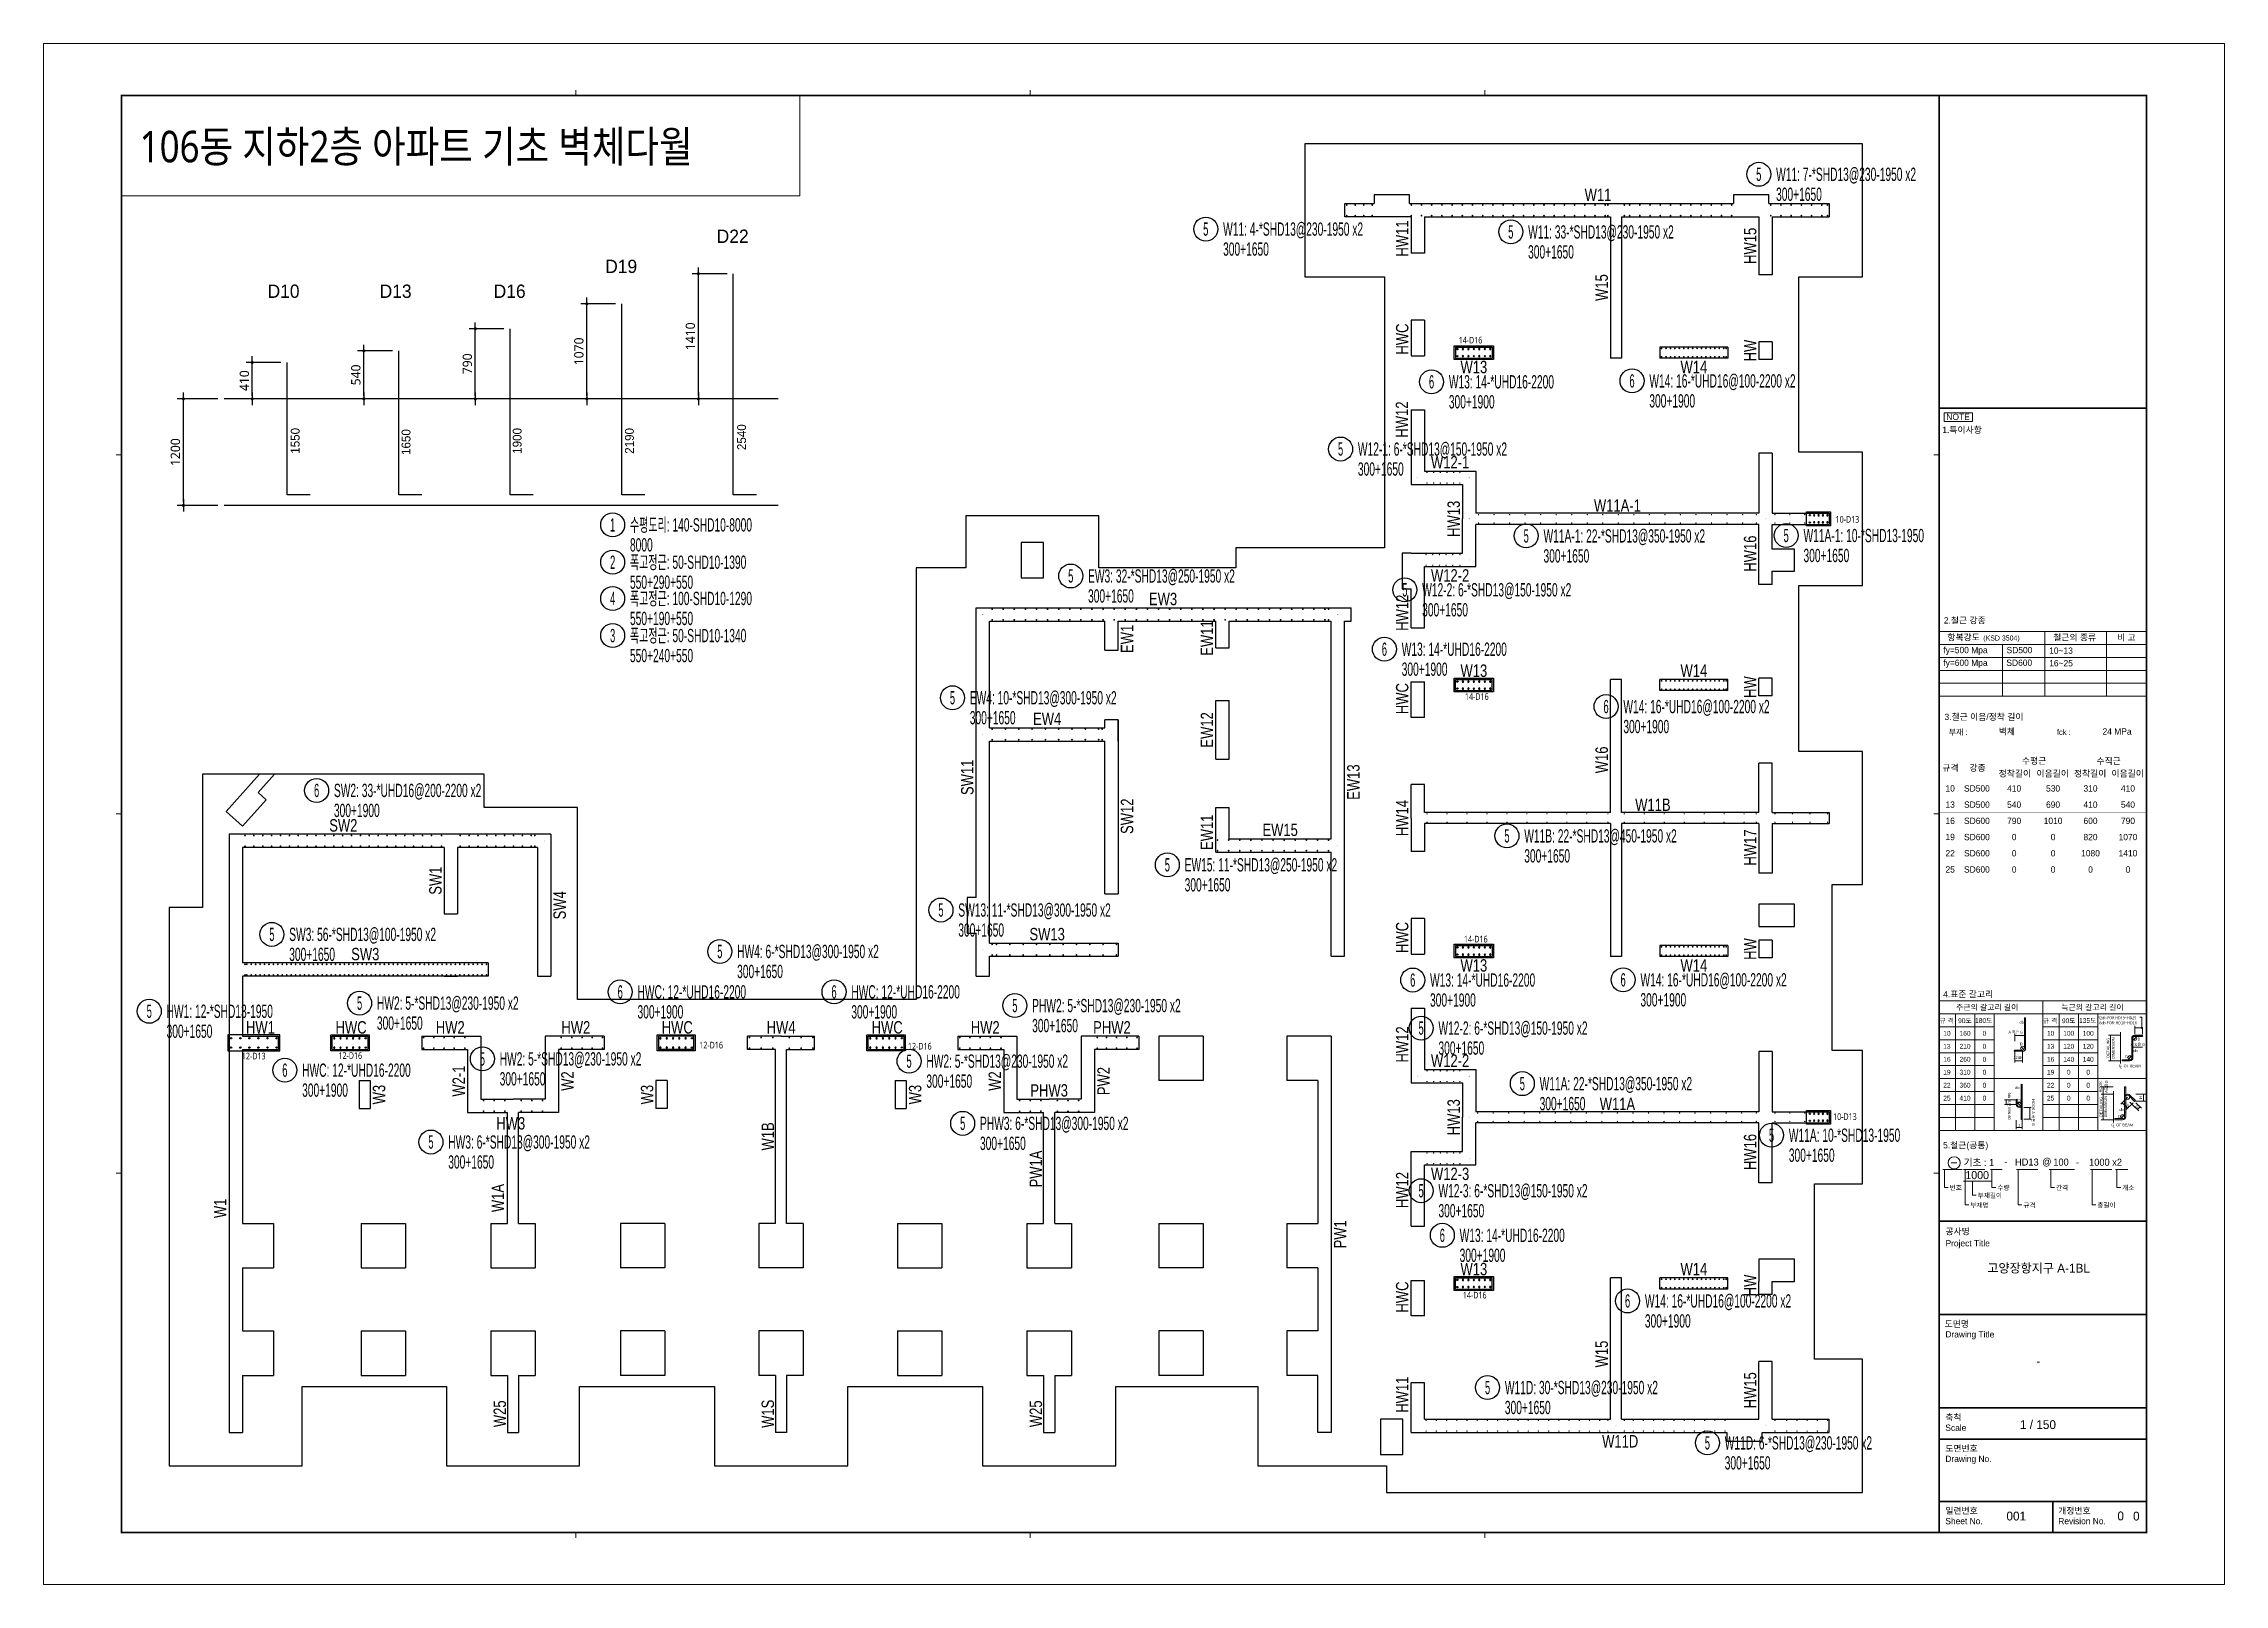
# Model space of a CAD drawing. Header units: millimetres. Extents: x 262481 to 2519995, y -394348 to 364571.
# Drawn here: x 418421 to 467561, y -351118 to -316410 of the extents above; entities that cross this region are included whole.
import ezdxf
from ezdxf.enums import TextEntityAlignment as Align

# ---------------------------------------------------------------- set-up
doc = ezdxf.new("R2010")
doc.units = ezdxf.units.MM
doc.header["$LTSCALE"] = 65
doc.layers.get('Defpoints').update_dxf_attribs({"color": 145})
for name, color, linetype in [('00-DM', 7, 'Continuous'), ('BARR', 1, 'Continuous'), ('COMM', 2, 'Continuous'), ('DIM', 7, 'Continuous'), ('LEADER', 7, 'Continuous'), ('NAME-W', 4, 'Continuous'), ('RP_TAG', 7, 'Continuous'), ('TEXT-배근', 3, 'Continuous'), ('W1', 11, 'Continuous'), ('XREBAR', 1, 'Continuous')]:
    doc.layers.add(name, color=color, linetype=linetype)
doc.layers.add('XTITLE', color=22, linetype='Continuous', lineweight=0)
doc.layers.add('벽부호', color=3, linetype='Continuous', lineweight=0)
doc.styles.add('APT-지하층평면$0$돋움', font='Dotum.ttf', dxfattribs={"width": 0.9, "bigfont": 'whgtxt.shx'})
doc.styles.add('ARIAL', font='malgun.ttf')
doc.styles.add('HYULL', font='Dotum.ttf')
doc.styles.add('RPWK1', font='arial.ttf', dxfattribs={"bigfont": 'whgtxt.shx'})
doc.styles.add('XRebarSheet', font='Hmkmrhd_0.ttf')
doc.styles.add('돋움', font='malgun.ttf')
doc.styles.add('돋음', font='Dotum.ttf')
doc.styles.add('맑은고딕', font='malgun.ttf')
doc.dimstyles.new('NDIM', dxfattribs={"dimtxt": 3, "dimasz": 1.5, "dimexe": 2, "dimexo": 2, "dimgap": 1, "dimtad": 1, "dimdec": 0, "dimdsep": 46, "dimlunit": 6, "dimtxsty": 'ARIAL', "dimblk": 'DOT', "dimcen": 1, "dimclrd": 256, "dimclre": 7, "dimclrt": 3, "dimadec": 0, "dimazin": 0, "dimtfac": 1, "dimtdec": 0, "dimtix": 1, "dimtmove": 2, "dimatfit": 3, "dimldrblk": 'DOT', "dimfxl": 0, "dimtvp": 1, "dimtolj": 1, "dimlwd": -1, "dimlwe": -1, "dimarcsym": 0})
doc.dimstyles.new('대치수-400', dxfattribs={"dimscale": 400, "dimtxt": 3, "dimasz": 1, "dimexe": 2, "dimexo": 2, "dimgap": 1, "dimtad": 1, "dimdec": 0, "dimdsep": 46, "dimtxsty": 'APT-지하층평면$0$돋움', "dimblk": 'APT-지하층평면$0$DOT', "dimcen": 0, "dimdle": 2, "dimclrd": 256, "dimclre": 256, "dimclrt": 3, "dimadec": 0, "dimazin": 2, "dimtfac": 1, "dimtdec": 0, "dimtix": 1, "dimtmove": 2, "dimatfit": 3, "dimldrblk": 'APT-지하층평면$0$DOT', "dimfxl": 0, "dimtvp": 1, "dimtolj": 1, "dimtzin": 0, "dimlwd": -1, "dimlwe": -1, "dimarcsym": 0})

msp = doc.modelspace()

# ---------------------------------------------------------------- texts
at = {"layer": 'TEXT-배근', "style": '맑은고딕', "width": 0.8}
for s, p in [('14-D16', (450573.3, -323090.1)), ('10-D13', (459066.8, -327125.9)), ('14-D16', (450715.5, -331118.6)), ('14-D16', (450692.2, -336582.8)), ('12-D16', (433461.7, -338970.2)), ('12-D16', (438164.2, -338995.1)), ('12-D13', (423155.9, -339217.3)), ('12-D16', (425331, -339205.7)), ('10-D13', (459010.3, -340582)), ('14-D16', (450668.5, -344602.4))]:
    msp.add_text(s, height=150, dxfattribs=at).set_placement(p, align=Align.MIDDLE_CENTER)
at = {"layer": 'XTITLE', "color": 2, "style": '돋움', "width": 0.85}
msp.add_text('106동 지하2층 아파트 기초 벽체다월', height=709.93, dxfattribs=at).set_placement((420586.4, -318729.6), align=Align.MIDDLE_LEFT)
at = {"layer": '벽부호', "style": '돋음', "width": 0.8}
for s, p in [('W11', (453446.6, -319815.2)), ('W13', (450649.1, -323695.2)), ('W14', (455606.6, -323695.2)), ('W12-1', (450114.1, -325840.2)), ('W11A-1', (453884.1, -326815.2)), ('W12-2', (450114.1, -328390.2)), ('EW3', (443645.6, -328920.2)), ('W13', (450649.1, -330535.2)), ('W14', (455606.6, -330535.2)), ('EW4', (441034.1, -331620.2)), ('W11B', (454684.1, -333555.2)), ('SW2', (425174.1, -334020.2)), ('EW15', (446284.1, -334120.2)), ('SW13', (441034.1, -336470.2)), ('SW3', (425669.1, -336920.2)), ('W13', (450649.1, -337175.2)), ('W14', (455606.6, -337175.2)), ('HW1', (423306.6, -338570.2)), ('HWC', (425349.1, -338570.2)), ('HW2', (427584.1, -338570.2)), ('HW2', (430414.1, -338570.2)), ('HWC', (432699.1, -338570.2)), ('HW4', (435039.1, -338570.2)), ('HWC', (437429.1, -338570.2)), ('HW2', (439638.8, -338570.2)), ('PHW2', (442494.1, -338570.2)), ('W12-2', (450114.1, -339320.2)), ('PHW3', (441079.1, -339990.2)), ('W11A', (453884.1, -340295.2)), ('HW3', (428946.8, -340731.2)), ('W12-3', (450114.1, -341870.2)), ('W13', (450649.1, -344015.2)), ('W14', (455606.6, -344015.2)), ('W11D', (453946.6, -347895.2))]:
    msp.add_text(s, height=280, dxfattribs=at).set_placement(p, align=Align.MIDDLE_CENTER)
for s, p in [('HW11', (449034.1, -320800.3)), ('HW15', (456874.1, -320965.2)), ('W15', (453529.1, -321905.2)), ('HWC', (449034.1, -323065.2)), ('HW', (456874.1, -323325.2)), ('HW12', (449027.7, -324878.4)), ('HW13', (450194.1, -327115.2)), ('HW16', (456874.1, -327898.7)), ('HW12', (449034.1, -329230.1)), ('EW1', (442834.1, -329819.6)), ('EW11', (444634.1, -329800)), ('HW', (456874.1, -330905.2)), ('HWC', (449034.1, -331165.2)), ('EW12', (444634.1, -331870.2)), ('SW11', (439234.1, -332938.2)), ('EW13', (447934.1, -333045.2)), ('W16', (453529.1, -332545.2)), ('SW12', (442834.1, -333814.7)), ('HW14', (449034.1, -333855.2)), ('EW11', (444634.1, -334175.2)), ('HW17', (456874.1, -334518.7)), ('SW1', (427249.1, -335265.2)), ('HWC', (449034.1, -336545.2)), ('HW', (456874.1, -336805.2)), ('HW12', (449034.1, -338955.2)), ('W2-1', (427774.1, -339780.2)), ('PW2', (442304.1, -339780.2)), ('W3', (425979.1, -340085.2)), ('W2', (430224.1, -339780.2)), ('W3', (432019.1, -340085.2)), ('W3', (438059.1, -340085.2)), ('W2', (439854.1, -339780.2)), ('HW13', (450194.1, -340595.2)), ('W1B', (434739.1, -341026.1)), ('HW16', (456874.1, -341378.7)), ('PW1A', (440779.1, -341761.1)), ('HW12', (449034.1, -342235.2)), ('W1', (422399.1, -342647.3)), ('W1A', (428655.5, -342414.9)), ('PW1', (447634.1, -343232.7)), ('HWC', (449034.1, -344645.2)), ('HW', (456874.1, -344385.2)), ('W15', (453529.1, -345929.7)), ('HW15', (456874.1, -346745.2)), ('HW11', (449034.1, -346845.3)), ('W25', (428699.1, -347275.2)), ('W1S', (434739.1, -347275.2)), ('W25', (440779.1, -347275.2))]:
    msp.add_text(s, height=280, rotation=90, dxfattribs=at).set_placement(p, align=Align.MIDDLE_CENTER)
at = {"layer": '벽부호', "color": 1, "style": '돋음', "width": 0.8}
msp.add_text('SW4', height=280, rotation=90, dxfattribs=at).set_placement((430049.1, -335820.2), align=Align.MIDDLE_CENTER)

# ---------------------------------------------------------------- blocks, each defined once
blk = doc.blocks.new('_Dot')
at = {"color": 0, "linetype": 'ByBlock', "lineweight": -2}
blk.add_line((-0.5, 0), (-1, 0), dxfattribs=at)
at = {"color": 0, "linetype": 'ByBlock', "const_width": 0.5}
blk.add_lwpolyline([(-0.25, 0, 1), (0.25, 0, 1)], format="xyb", close=True, dxfattribs=at)
blk = doc.blocks.new('*D12')
at = {"color": 7, "transparency": 16777216}
for p, q in [((80432, 20451), (80432, 20463)), ((80477, 20451), (80477, 20463))]:
    blk.add_line(p, q, dxfattribs=at)
at = {"transparency": 16777216}
blk.add_line((80433, 20461), (80475, 20461), dxfattribs=at)
at = {"layer": 'Defpoints', "color": 0, "transparency": 16777216}
for p in [(80432, 20449), (80477, 20461), (80477, 20449)]:
    blk.add_point(p, dxfattribs=at)
at = {"transparency": 16777216, "xscale": 1.5, "yscale": 1.5, "zscale": 1.5, "rotation": 180}
blk.add_blockref('_Dot', (80432, 20461), dxfattribs=at)
at = {"transparency": 16777216, "xscale": 1.5, "yscale": 1.5, "zscale": 1.5}
blk.add_blockref('_Dot', (80477, 20461), dxfattribs=at)
blk = doc.blocks.new('*D13')
at = {"color": 7, "transparency": 16777216}
for p, q in [((76172, 19024), (76172, 19045)), ((76217, 19024), (76217, 19045))]:
    blk.add_line(p, q, dxfattribs=at)
at = {"transparency": 16777216}
blk.add_line((76215, 19043), (76174, 19043), dxfattribs=at)
at = {"layer": 'Defpoints', "color": 0, "transparency": 16777216}
for p in [(76172, 19043), (76172, 19022), (76217, 19022)]:
    blk.add_point(p, dxfattribs=at)
at = {"transparency": 16777216, "xscale": 1.5, "yscale": 1.5, "zscale": 1.5, "rotation": 180}
blk.add_blockref('_Dot', (76172, 19043), dxfattribs=at)
at = {"transparency": 16777216, "xscale": 1.5, "yscale": 1.5, "zscale": 1.5}
blk.add_blockref('_Dot', (76217, 19043), dxfattribs=at)
blk = doc.blocks.new('*D14')
at = {"transparency": 16777216}
blk.add_line((80158, 18181), (80199, 18181), dxfattribs=at)
at = {"layer": 'Defpoints', "color": 0, "transparency": 16777216}
for p in [(80156, 18181), (80201, 18181), (80201, 18181)]:
    blk.add_point(p, dxfattribs=at)
at = {"transparency": 16777216, "xscale": 1.5, "yscale": 1.5, "zscale": 1.5, "rotation": 180}
blk.add_blockref('_Dot', (80156, 18181), dxfattribs=at)
at = {"transparency": 16777216, "xscale": 1.5, "yscale": 1.5, "zscale": 1.5}
blk.add_blockref('_Dot', (80201, 18181), dxfattribs=at)
blk = doc.blocks.new('ZBZDBSTH')
at = {"color": 8, "linetype": 'ByBlock'}
blk.add_lwpolyline([(17830, 3895), (17145, 3895), (17145, 7635), (17830, 7635), (17830, 10635), (16395, 10635), (16395, 14375), (17830, 14375), (17830, 17375), (16395, 17375), (16395, 21325), (17830, 21325), (17830, 24325), (5265, 24325), (5265, 21325), (7055, 21325), (7055, 15220), (3705, 15220), (3705, 14770), (620, 14770), (620, 15945), (-2380, 15945), (-2380, 14770), (-3495, 14770), (-3495, 5045), (-11130, 5045), (-11130, 9370), (-13230, 9370), (-13230, 10120), (-19580, 10120), (-19580, 7120), (-20330, 7120), (-20330, -5455), (-17330, -5455), (-17330, -3670), (-14080, -3670), (-14080, -5455), (-11080, -5455), (-11080, -3670), (-8040, -3670), (-8040, -5455), (-5040, -5455), (-5040, -3670), (-2000, -3670), (-2000, -5455), (1000, -5455), (1000, -3670), (4205, -3670), (4205, -5455), (7105, -5455), (7105, -6055), (17830, -6055), (17830, -3055), (16745, -3055), (16745, 895), (17830, 895)], close=True, dxfattribs=at)
at = {"layer": 'DIM', "color": 5}
for p, q in [((7620, 23175), (6820, 23175)), ((6820, 23175), (6820, 22975)), ((7620, 22975), (7620, 23175)), ((15720, 23175), (14920, 23175)), ((14920, 23175), (14920, 22975)), ((15720, 22975), (15720, 23175)), ((6165, 22975), (6820, 22975)), ((6165, 22675), (6165, 22975)), ((7655, 22675), (6165, 22675)), ((7620, 22975), (14920, 22975)), ((7655, 22675), (7655, 21860)), ((7955, 22675), (7955, 21860)), ((7955, 22675), (12150, 22675)), ((12150, 22675), (12150, 19495)), ((12400, 22675), (12400, 19495)), ((12400, 22675), (15495, 22675)), ((15495, 22675), (15495, 21375)), ((15720, 22975), (17080, 22975)), ((15795, 22675), (15795, 21375)), ((15795, 22675), (17080, 22675)), ((17080, 22975), (17080, 22675)), ((7955, 21860), (7655, 21860)), ((15795, 21375), (15495, 21375)), ((7955, 20350), (7655, 20350)), ((7655, 20350), (7655, 19550)), ((7955, 20350), (7955, 19550)), ((8655, 19745), (9485, 19745)), ((8655, 19745), (8655, 19495)), ((9485, 19745), (9485, 19495)), ((14795, 19745), (13260, 19745)), ((13260, 19745), (13260, 19495)), ((14795, 19745), (14795, 19495)), ((15495, 19865), (15495, 19465)), ((15795, 19865), (15495, 19865)), ((15795, 19865), (15795, 19465)), ((7655, 19550), (7955, 19550)), ((8655, 19495), (9485, 19495)), ((12400, 19495), (12150, 19495)), ((14795, 19495), (13260, 19495)), ((15795, 19465), (15495, 19465)), ((7655, 18330), (7955, 18330)), ((7655, 18330), (7655, 16650)), ((7955, 18330), (7955, 16950)), ((15495, 17355), (15495, 16000)), ((15795, 17355), (15495, 17355)), ((15795, 17355), (15795, 16000)), ((7955, 16950), (9115, 16950)), ((9115, 16950), (9115, 16000)), ((7655, 16650), (8815, 16650)), ((8815, 16650), (8815, 15875)), ((8815, 15100), (8815, 15875)), ((15495, 16000), (9115, 16000)), ((15495, 15750), (9115, 15750)), ((9115, 14800), (9115, 15750)), ((15495, 14395), (15495, 15750)), ((15795, 16000), (17080, 16000)), ((15795, 15195), (15795, 15750)), ((15795, 15750), (17080, 15750)), ((17080, 16000), (17080, 15750)), ((-630, 15345), (-1130, 15345)), ((-1130, 15345), (-1130, 14545)), ((-630, 14545), (-630, 15345)), ((7655, 15100), (7455, 15100)), ((7455, 15100), (7455, 14300)), ((7655, 15100), (8815, 15100)), ((7955, 13420), (7955, 14800)), ((7955, 14800), (9115, 14800)), ((16295, 15195), (15795, 15195)), ((16295, 14695), (16295, 15195)), ((-1130, 14545), (-630, 14545)), ((7455, 14300), (7655, 14300)), ((7655, 13420), (7655, 14300)), ((15795, 14395), (15495, 14395)), ((15795, 14395), (15795, 14695)), ((15795, 14695), (16295, 14695)), ((-2145, 13870), (6305, 13870)), ((-2145, 7345), (-2145, 13870)), ((6305, 13570), (6305, 13870)), ((-1845, 11170), (-1845, 13570)), ((-1845, 13570), (755, 13570)), ((755, 12915), (755, 13570)), ((1055, 13570), (3255, 13570)), ((1055, 12915), (1055, 13570)), ((3255, 12970), (3255, 13570)), ((3555, 13570), (5855, 13570)), ((3555, 12970), (3555, 13570)), ((5855, 8670), (5855, 13570)), ((6155, 6020), (6155, 13570)), ((6155, 13570), (6305, 13570)), ((7655, 13420), (7955, 13420)), ((755, 12915), (1055, 12915)), ((3255, 12970), (3555, 12970)), ((15495, 11885), (15495, 12285)), ((15795, 12285), (15495, 12285)), ((15795, 11885), (15795, 12285)), ((7655, 12200), (7955, 12200)), ((7655, 11400), (7655, 12200)), ((7955, 11400), (7955, 12200)), ((8655, 12255), (9485, 12255)), ((8655, 12005), (8655, 12255)), ((8655, 12005), (9485, 12005)), ((9485, 12005), (9485, 12255)), ((12150, 9260), (12150, 12255)), ((12400, 12255), (12150, 12255)), ((12400, 9260), (12400, 12255)), ((14795, 12255), (13260, 12255)), ((13260, 12005), (13260, 12255)), ((14795, 12005), (13260, 12005)), ((14795, 12005), (14795, 12255)), ((15795, 11885), (15495, 11885)), ((755, 11170), (755, 11345)), ((1055, 11345), (755, 11345)), ((1055, 11345), (1055, 7430)), ((1055, 10870), (1055, 11345)), ((3255, 10460), (3255, 11780)), ((3255, 11780), (3555, 11780)), ((3555, 10460), (3555, 11780)), ((7955, 11400), (7655, 11400)), ((-1845, 11170), (755, 11170)), ((-1845, 6320), (-1845, 10870)), ((-1845, 10870), (755, 10870)), ((755, 7430), (755, 10870)), ((3255, 10460), (3555, 10460)), ((15795, 10375), (15495, 10375)), ((15495, 9260), (15495, 10375)), ((15795, 9260), (15795, 10375)), ((-18296, 10120), (-19047, 9286)), ((-17959, 10120), (-18325, 9713)), ((7955, 9890), (7655, 9890)), ((7655, 9135), (7655, 9890)), ((7955, 9260), (7955, 9890)), ((-18675, 8952), (-18140, 9546)), ((-18140, 9546), (-18325, 9713)), ((3255, 8370), (3255, 9370)), ((3255, 9370), (3555, 9370)), ((3555, 8670), (3555, 9370)), ((-19047, 9286), (-18675, 8952)), ((7655, 9135), (7655, 8380)), ((12150, 9260), (7955, 9260)), ((12150, 9010), (7955, 9010)), ((7955, 9010), (7955, 8380)), ((12150, 9010), (12150, 6015)), ((15495, 9260), (12400, 9260)), ((15495, 9010), (12400, 9010)), ((12400, 9010), (12400, 6015)), ((15495, 9010), (15495, 7895)), ((15795, 9260), (17080, 9260)), ((15795, 9010), (15795, 7895)), ((15795, 9010), (17080, 9010)), ((17080, 9260), (17080, 9010)), ((-18980, 8770), (-18980, -4705)), ((-11730, 8770), (-18980, 8770)), ((-14130, 8470), (-18680, 8470)), ((-18680, 8470), (-18680, 5870)), ((-14130, 8470), (-14130, 6980)), ((-12030, 8470), (-13830, 8470)), ((-13830, 8470), (-13830, 6980)), ((-12030, 8470), (-12030, 5570)), ((-11730, 8770), (-11730, 5570)), ((3255, 8370), (5855, 8370)), ((3555, 8670), (5855, 8670)), ((5855, 6020), (5855, 8370)), ((7955, 8380), (7655, 8380)), ((15795, 7895), (15495, 7895)), ((755, 7430), (1055, 7430)), ((-14130, 6980), (-13830, 6980)), ((-2145, 7345), (-2345, 7345)), ((-2345, 7345), (-2345, 6545)), ((15495, 7195), (15495, 6695)), ((16295, 7195), (15495, 7195)), ((16295, 6695), (16295, 7195)), ((-2345, 6545), (-2145, 6545)), ((-2145, 5570), (-2145, 6545)), ((7955, 6870), (7655, 6870)), ((7655, 6870), (7655, 6070)), ((7955, 6870), (7955, 6070)), ((15495, 6695), (16295, 6695)), ((-1845, 6320), (1055, 6320)), ((-1845, 5570), (-1845, 6020)), ((-1845, 6020), (1055, 6020)), ((1055, 6320), (1055, 6020)), ((5855, 6020), (6155, 6020)), ((7655, 6070), (7955, 6070)), ((8655, 6265), (9485, 6265)), ((8655, 6265), (8655, 6015)), ((8655, 6015), (9485, 6015)), ((9485, 6265), (9485, 6015)), ((12400, 6015), (12150, 6015)), ((14795, 6265), (13260, 6265)), ((13260, 6265), (13260, 6015)), ((14795, 6015), (13260, 6015)), ((14795, 6265), (14795, 6015)), ((15495, 6385), (15495, 5985)), ((15795, 6385), (15495, 6385)), ((15795, 5985), (15495, 5985)), ((15795, 6385), (15795, 5985)), ((-13140, 5870), (-18680, 5870)), ((-13140, 5570), (-18680, 5570)), ((-18680, 5570), (-18680, 4220)), ((-14130, 5570), (-13830, 5570)), ((-13140, 5870), (-13140, 5570)), ((-12030, 5570), (-11730, 5570)), ((-2145, 5570), (-1845, 5570)), ((7655, 4850), (7955, 4850)), ((7655, 4850), (7655, 3170)), ((7955, 4850), (7955, 3470)), ((-18680, 4220), (-17865, 4220)), ((-17865, 3920), (-17865, 4220)), ((-16655, 3920), (-16655, 4220)), ((-16655, 4220), (-15855, 4220)), ((-15855, 4220), (-15855, 3920)), ((-14635, 4220), (-14635, 3920)), ((-14635, 4220), (-13305, 4220)), ((-13305, 4220), (-13305, 2800)), ((-10525, 4220), (-11855, 4220)), ((-11855, 4220), (-11855, 2800)), ((-10525, 4220), (-10525, 3920)), ((-9305, 4220), (-9305, 3920)), ((-8505, 4220), (-9305, 4220)), ((-8505, 3920), (-8505, 4220)), ((-7295, 3920), (-7295, 4220)), ((-6540, 4220), (-7295, 4220)), ((-6540, 4220), (-5785, 4220)), ((-5785, 3920), (-5785, 4220)), ((-4575, 3920), (-4575, 4220)), ((-4575, 4220), (-3775, 4220)), ((-3775, 4220), (-3775, 3920)), ((-2555, 4220), (-2555, 3920)), ((-2555, 4220), (-1225, 4220)), ((-1225, 4220), (-1225, 2800)), ((1520, 4220), (225, 4220)), ((225, 4220), (225, 2800)), ((1520, 4220), (1520, 3920)), ((2970, 4220), (1970, 4220)), ((1970, 4220), (1970, 3220)), ((2970, 4220), (2970, 3220)), ((5855, 4220), (4855, 4220)), ((4855, 4220), (4855, 3220)), ((5855, 4220), (5855, -4705)), ((-18680, 3920), (-17865, 3920)), ((-18680, 3920), (-18680, 0)), ((-16655, 3920), (-15855, 3920)), ((-14635, 3920), (-13605, 3920)), ((-13605, 3920), (-13605, 2500)), ((-10525, 3920), (-11555, 3920)), ((-11555, 3920), (-11555, 2500)), ((-8505, 3920), (-9305, 3920)), ((-6665, 3920), (-7295, 3920)), ((-6665, 0), (-6665, 3920)), ((-6415, 0), (-6415, 3920)), ((-6415, 3920), (-5785, 3920)), ((-4575, 3920), (-3775, 3920)), ((-2555, 3920), (-1525, 3920)), ((-1525, 3920), (-1525, 2500)), ((1520, 3920), (525, 3920)), ((525, 3920), (525, 2500)), ((7955, 3470), (9115, 3470)), ((9115, 3470), (9115, 2520)), ((15495, 3875), (15495, 2520)), ((15795, 3875), (15495, 3875)), ((15795, 3875), (15795, 2520)), ((-16050, 3220), (-16050, 2590)), ((-16050, 3220), (-15800, 3220)), ((-15800, 3220), (-15800, 2590)), ((-9360, 3220), (-9360, 2590)), ((-9110, 3220), (-9360, 3220)), ((-9110, 3220), (-9110, 2590)), ((-3970, 3220), (-3970, 2590)), ((-3970, 3220), (-3720, 3220)), ((-3720, 3220), (-3720, 2590)), ((2970, 3220), (1970, 3220)), ((5555, 3220), (4855, 3220)), ((5555, 3220), (5555, 0)), ((7655, 3170), (8815, 3170)), ((8815, 3170), (8815, 2395)), ((-16050, 2590), (-15800, 2590)), ((-13605, 2500), (-12705, 2500)), ((-13305, 2800), (-12580, 2800)), ((-12705, 0), (-12705, 2500)), ((-11855, 2800), (-12580, 2800)), ((-12455, 0), (-12455, 2500)), ((-11555, 2500), (-12455, 2500)), ((-9110, 2590), (-9360, 2590)), ((-3970, 2590), (-3720, 2590)), ((-1525, 2500), (-625, 2500)), ((-1225, 2800), (-500, 2800)), ((-625, 0), (-625, 2500)), ((225, 2800), (-500, 2800)), ((525, 2500), (-375, 2500)), ((-375, 0), (-375, 2500)), ((15495, 2520), (9115, 2520)), ((15795, 2520), (17080, 2520)), ((17080, 2520), (17080, 2270)), ((8815, 1620), (8815, 2395)), ((9115, 1320), (9115, 2270)), ((15495, 2270), (9115, 2270)), ((15495, 915), (15495, 2270)), ((15795, 915), (15795, 2270)), ((15795, 2270), (17080, 2270)), ((7655, -60), (7655, 1620)), ((7655, 1620), (8815, 1620)), ((7955, -60), (7955, 1320)), ((7955, 1320), (9115, 1320)), ((15795, 915), (15495, 915)), ((-18680, 0), (-17980, 0)), ((-17980, 0), (-17980, -1000)), ((-16000, 0), (-15000, 0)), ((-16000, 0), (-16000, -1000)), ((-15000, 0), (-15000, -1000)), ((-13080, 0), (-12705, 0)), ((-13080, 0), (-13080, -1000)), ((-12455, 0), (-12080, 0)), ((-12080, 0), (-12080, -1000)), ((-9160, 0), (-10160, 0)), ((-10160, 0), (-10160, -1000)), ((-9160, 0), (-9160, -1000)), ((-6665, 0), (-7040, 0)), ((-7040, 0), (-7040, -1000)), ((-6040, 0), (-6415, 0)), ((-6040, 0), (-6040, -1000)), ((-3920, 0), (-2920, 0)), ((-3920, 0), (-3920, -1000)), ((-2920, 0), (-2920, -1000)), ((-1000, 0), (-625, 0)), ((-1000, 0), (-1000, -1000)), ((-375, 0), (0, 0)), ((0, 0), (0, -1000)), ((1970, 0), (2970, 0)), ((1970, 0), (1970, -1000)), ((2970, 0), (2970, -1000)), ((4855, 0), (5555, 0)), ((4855, 0), (4855, -1000)), ((7655, -60), (7955, -60)), ((16295, -805), (15495, -805)), ((15495, -805), (15495, -1305)), ((16295, -1305), (16295, -805)), ((-18680, -1000), (-18680, -2420)), ((-18680, -1000), (-17980, -1000)), ((-16000, -1000), (-15000, -1000)), ((-13080, -1000), (-12080, -1000)), ((-9160, -1000), (-10160, -1000)), ((-6040, -1000), (-7040, -1000)), ((-3920, -1000), (-2920, -1000)), ((-1000, -1000), (0, -1000)), ((2970, -1000), (1970, -1000)), ((5555, -1000), (4855, -1000)), ((5555, -1000), (5555, -2420)), ((7655, -1280), (7955, -1280)), ((7655, -2080), (7655, -1280)), ((7955, -2080), (7955, -1280)), ((8655, -1225), (9485, -1225)), ((8655, -1475), (8655, -1225)), ((9485, -1475), (9485, -1225)), ((12150, -4405), (12150, -1225)), ((12400, -1225), (12150, -1225)), ((12400, -4405), (12400, -1225)), ((14795, -1225), (13260, -1225)), ((13260, -1475), (13260, -1225)), ((14795, -1475), (14795, -1225)), ((15495, -1595), (15495, -1305)), ((15795, -1595), (15795, -1305)), ((15795, -1305), (16295, -1305)), ((8655, -1475), (9485, -1475)), ((14795, -1475), (13260, -1475)), ((15795, -1595), (15495, -1595)), ((-18680, -2420), (-17980, -2420)), ((-17980, -2420), (-17980, -3420)), ((-16000, -2420), (-15000, -2420)), ((-16000, -2420), (-16000, -3420)), ((-15000, -2420), (-15000, -3420)), ((-13080, -2420), (-12080, -2420)), ((-13080, -2420), (-13080, -3420)), ((-12080, -2420), (-12080, -3420)), ((-9160, -2420), (-10160, -2420)), ((-10160, -2420), (-10160, -3420)), ((-9160, -2420), (-9160, -3420)), ((-6040, -2420), (-7040, -2420)), ((-7040, -2420), (-7040, -3420)), ((-6040, -2420), (-6040, -3420)), ((-3920, -2420), (-2920, -2420)), ((-3920, -2420), (-3920, -3420)), ((-2920, -2420), (-2920, -3420)), ((-1000, -2420), (0, -2420)), ((-1000, -2420), (-1000, -3420)), ((0, -2420), (0, -3420)), ((2970, -2420), (1970, -2420)), ((1970, -2420), (1970, -3420)), ((2970, -2420), (2970, -3420)), ((4855, -2420), (4855, -3420)), ((5555, -2420), (4855, -2420)), ((7955, -2080), (7655, -2080)), ((-18680, -3420), (-18680, -4705)), ((-18680, -3420), (-17980, -3420)), ((-16000, -3420), (-15000, -3420)), ((-13080, -3420), (-12705, -3420)), ((-12705, -3420), (-12705, -4705)), ((-12455, -3420), (-12455, -4705)), ((-12455, -3420), (-12080, -3420)), ((-9160, -3420), (-10160, -3420)), ((-6665, -3420), (-7040, -3420)), ((-6665, -3420), (-6665, -4705)), ((-6415, -3420), (-6415, -4705)), ((-6040, -3420), (-6415, -3420)), ((-3920, -3420), (-2920, -3420)), ((-1000, -3420), (-625, -3420)), ((-625, -3420), (-625, -4705)), ((-375, -3420), (-375, -4705)), ((-375, -3420), (0, -3420)), ((2970, -3420), (1970, -3420)), ((5555, -3420), (4855, -3420)), ((5555, -4705), (5555, -3420)), ((15795, -3105), (15495, -3105)), ((15495, -4405), (15495, -3105)), ((15795, -4405), (15795, -3105)), ((7955, -3590), (7655, -3590)), ((7655, -4705), (7655, -3590)), ((7955, -4405), (7955, -3590)), ((7470, -4405), (6970, -4405)), ((6970, -4405), (6970, -5205)), ((7470, -5205), (7470, -4405)), ((7955, -4405), (12150, -4405)), ((12400, -4405), (15495, -4405)), ((15795, -4405), (17080, -4405)), ((17080, -4705), (17080, -4405)), ((-18980, -4705), (-18680, -4705)), ((-12705, -4705), (-12455, -4705)), ((-6415, -4705), (-6665, -4705)), ((-625, -4705), (-375, -4705)), ((5855, -4705), (5555, -4705)), ((7655, -4705), (14770, -4705)), ((14770, -4705), (14770, -4905)), ((14770, -4905), (15570, -4905)), ((15570, -4705), (17080, -4705)), ((15570, -4905), (15570, -4705)), ((6970, -5205), (7470, -5205))]:
    blk.add_line(p, q, dxfattribs=at)
blk = doc.blocks.new('APT-지하층평면$0$DOT')
at = {"color": 0}
blk.add_line((-2, 0), (2, 0), dxfattribs=at)
at = {"color": 0, "linetype": 'ByBlock', "const_width": 0.5}
blk.add_lwpolyline([(-0.25, 0, 1), (0.25, 0, 1)], format="xyb", close=True, dxfattribs=at)
blk = doc.blocks.new('*D266')
at = {"layer": '00-DM', "transparency": 16777216}
for p, q in [((424385, -386376), (423992, -386376)), ((424062, -387131), (424062, -386411)), ((424385, -387166), (423992, -387166))]:
    blk.add_line(p, q, dxfattribs=at)
at = {"layer": 'Defpoints', "color": 0, "transparency": 16777216}
for p in [(424062, -386376), (424455, -386376), (424455, -387166)]:
    blk.add_point(p, dxfattribs=at)
at = {"layer": '00-DM', "transparency": 16777216, "xscale": 35, "yscale": 35, "zscale": 35}
for p, rotation in [((424062, -386376), 90), ((424062, -387166), 270)]:
    blk.add_blockref('APT-지하층평면$0$DOT', p, dxfattribs=dict(at, rotation=rotation))
at = {"layer": '00-DM', "color": 3, "transparency": 16777216, "insert": (423973, -386771), "char_height": 105, "attachment_point": 5, "rotation": 90, "style": '돋움'}
blk.add_mtext('\\A1;790', dxfattribs=at)
blk = doc.blocks.new('*D267')
at = {"layer": '00-DM', "transparency": 16777216}
for p, q in [((423129, -386626), (422736, -386626)), ((422806, -387131), (422806, -386661)), ((423129, -387166), (422736, -387166))]:
    blk.add_line(p, q, dxfattribs=at)
at = {"layer": 'Defpoints', "color": 0, "transparency": 16777216}
for p in [(422806, -386626), (423199, -386626), (423199, -387166)]:
    blk.add_point(p, dxfattribs=at)
at = {"layer": '00-DM', "transparency": 16777216, "xscale": 35, "yscale": 35, "zscale": 35}
for p, rotation in [((422806, -386626), 90), ((422806, -387166), 270)]:
    blk.add_blockref('APT-지하층평면$0$DOT', p, dxfattribs=dict(at, rotation=rotation))
at = {"layer": '00-DM', "color": 3, "transparency": 16777216, "insert": (422716, -386896), "char_height": 105, "attachment_point": 5, "rotation": 90, "style": '돋움'}
blk.add_mtext('\\A1;540', dxfattribs=at)
blk = doc.blocks.new('*D268')
at = {"layer": '00-DM', "transparency": 16777216}
for p, q in [((421872, -386756), (421479, -386756)), ((421549, -387131), (421549, -386791)), ((421872, -387166), (421479, -387166))]:
    blk.add_line(p, q, dxfattribs=at)
at = {"layer": 'Defpoints', "color": 0, "transparency": 16777216}
for p in [(421549, -386756), (421942, -386756), (421942, -387166)]:
    blk.add_point(p, dxfattribs=at)
at = {"layer": '00-DM', "transparency": 16777216, "xscale": 35, "yscale": 35, "zscale": 35}
for p, rotation in [((421549, -386756), 90), ((421549, -387166), 270)]:
    blk.add_blockref('APT-지하층평면$0$DOT', p, dxfattribs=dict(at, rotation=rotation))
at = {"layer": '00-DM', "color": 3, "transparency": 16777216, "insert": (421460, -386961), "char_height": 105, "attachment_point": 5, "rotation": 90, "style": '돋움'}
blk.add_mtext('\\A1;410', dxfattribs=at)
blk = doc.blocks.new('*D269')
at = {"layer": '00-DM', "transparency": 16777216}
for p, q in [((421161, -387166), (420703, -387166)), ((420773, -388331), (420773, -387201)), ((421161, -388366), (420703, -388366))]:
    blk.add_line(p, q, dxfattribs=at)
at = {"layer": 'Defpoints', "color": 0, "transparency": 16777216}
for p in [(420773, -387166), (421231, -387166), (421231, -388366)]:
    blk.add_point(p, dxfattribs=at)
at = {"layer": '00-DM', "transparency": 16777216, "xscale": 35, "yscale": 35, "zscale": 35}
for p, rotation in [((420773, -387166), 90), ((420773, -388366), 270)]:
    blk.add_blockref('APT-지하층평면$0$DOT', p, dxfattribs=dict(at, rotation=rotation))
at = {"layer": '00-DM', "color": 3, "transparency": 16777216, "insert": (420683, -387766), "char_height": 105, "attachment_point": 5, "rotation": 90, "style": '돋움'}
blk.add_mtext('\\A1;1200', dxfattribs=at)
blk = doc.blocks.new('*D270')
at = {"layer": '00-DM', "transparency": 16777216}
for p, q in [((425642, -386096), (425249, -386096)), ((425319, -387131), (425319, -386131)), ((425642, -387166), (425249, -387166))]:
    blk.add_line(p, q, dxfattribs=at)
at = {"layer": 'Defpoints', "color": 0, "transparency": 16777216}
for p in [(425319, -386096), (425712, -386096), (425712, -387166)]:
    blk.add_point(p, dxfattribs=at)
at = {"layer": '00-DM', "transparency": 16777216, "xscale": 35, "yscale": 35, "zscale": 35}
for p, rotation in [((425319, -386096), 90), ((425319, -387166), 270)]:
    blk.add_blockref('APT-지하층평면$0$DOT', p, dxfattribs=dict(at, rotation=rotation))
at = {"layer": '00-DM', "color": 3, "transparency": 16777216, "insert": (425229, -386631), "char_height": 105, "attachment_point": 5, "rotation": 90, "style": '돋움'}
blk.add_mtext('\\A1;1070', dxfattribs=at)
blk = doc.blocks.new('*D271')
at = {"layer": '00-DM', "transparency": 16777216}
for p, q in [((426898, -385756), (426505, -385756)), ((426575, -387131), (426575, -385791)), ((426898, -387166), (426505, -387166))]:
    blk.add_line(p, q, dxfattribs=at)
at = {"layer": 'Defpoints', "color": 0, "transparency": 16777216}
for p in [(426575, -385756), (426968, -385756), (426968, -387166)]:
    blk.add_point(p, dxfattribs=at)
at = {"layer": '00-DM', "transparency": 16777216, "xscale": 35, "yscale": 35, "zscale": 35}
for p, rotation in [((426575, -385756), 90), ((426575, -387166), 270)]:
    blk.add_blockref('APT-지하층평면$0$DOT', p, dxfattribs=dict(at, rotation=rotation))
at = {"layer": '00-DM', "color": 3, "transparency": 16777216, "insert": (426485, -386461), "char_height": 105, "attachment_point": 5, "rotation": 90, "style": '돋움'}
blk.add_mtext('\\A1;1410', dxfattribs=at)
blk = doc.blocks.new('BAR')
at = {"layer": 'BARR'}
h = blk.add_hatch(color=256, dxfattribs=at)
edge = h.paths.add_edge_path()
edge.add_arc((0, 0), 15, 0, 360)
blk.add_circle((0, 0), 15, dxfattribs=at)
blk = doc.blocks.new('*U2007', base_point=(430975, -327251))
at = {"layer": 'RP_TAG', "color": 0, "linetype": 'Continuous', "ltscale": 100}
blk.add_circle((431244, -327251), 270, dxfattribs=at)
at = {"layer": 'RP_TAG', "color": 0, "linetype": 'Continuous', "ltscale": 100, "style": 'RPWK1', "width": 0.5}
blk.add_text('1', height=300, dxfattribs=at).set_placement((431244, -327251), align=Align.MIDDLE_CENTER)
at = {"layer": 'RP_TAG', "color": 0, "linetype": 'Continuous', "ltscale": 100, "style": 'RPWK1', "width": 0.55}
for s, p in [('수평도리: 140-SHD10-8000', (431634, -327251)), ('8000', (431634, -327701))]:
    blk.add_text(s, height=300, dxfattribs=at).set_placement(p, align=Align.MIDDLE_LEFT)
blk = doc.blocks.new('*U2008', base_point=(451125.5468, -334257.1725))
at = {"layer": 'RP_TAG', "color": 0, "linetype": 'Continuous', "ltscale": 100}
blk.add_circle((451394.5468, -334257.1725), 270, dxfattribs=at)
at = {"layer": 'RP_TAG', "color": 0, "linetype": 'Continuous', "ltscale": 100, "style": 'RPWK1', "width": 0.5}
blk.add_text('5', height=300, dxfattribs=at).set_placement((451394.5468, -334257.1725), align=Align.MIDDLE_CENTER)
at = {"layer": 'RP_TAG', "color": 0, "linetype": 'Continuous', "ltscale": 100, "style": 'RPWK1', "width": 0.55}
for s, p in [('W11B: 22-*SHD13@450-1950 x2', (451784.5468, -334257.1725)), ('300+1650', (451784.5468, -334707.1725))]:
    blk.add_text(s, height=300, dxfattribs=at).set_placement(p, align=Align.MIDDLE_LEFT)
blk = doc.blocks.new('*U2010', base_point=(456800.1484, -319353.458))
at = {"layer": 'RP_TAG', "color": 0, "linetype": 'Continuous', "ltscale": 100}
blk.add_circle((457069.1484, -319353.458), 270, dxfattribs=at)
at = {"layer": 'RP_TAG', "color": 0, "linetype": 'Continuous', "ltscale": 100, "style": 'RPWK1', "width": 0.5}
blk.add_text('5', height=300, dxfattribs=at).set_placement((457069.1484, -319353.458), align=Align.MIDDLE_CENTER)
at = {"layer": 'RP_TAG', "color": 0, "linetype": 'Continuous', "ltscale": 100, "style": 'RPWK1', "width": 0.55}
for s, p in [('W11: 7-*SHD13@230-1950 x2', (457459.1484, -319353.458)), ('300+1650', (457459.1484, -319803.458))]:
    blk.add_text(s, height=300, dxfattribs=at).set_placement(p, align=Align.MIDDLE_LEFT)
blk = doc.blocks.new('*U2011', base_point=(444339.1819, -320587.7328))
at = {"layer": 'RP_TAG', "color": 0, "linetype": 'Continuous', "ltscale": 100}
blk.add_circle((444608.1819, -320587.7328), 270, dxfattribs=at)
at = {"layer": 'RP_TAG', "color": 0, "linetype": 'Continuous', "ltscale": 100, "style": 'RPWK1', "width": 0.5}
blk.add_text('5', height=300, dxfattribs=at).set_placement((444608.1819, -320587.7328), align=Align.MIDDLE_CENTER)
at = {"layer": 'RP_TAG', "color": 0, "linetype": 'Continuous', "ltscale": 100, "style": 'RPWK1', "width": 0.55}
for s, p in [('W11: 4-*SHD13@230-1950 x2', (444998.1819, -320587.7328)), ('300+1650', (444998.1819, -321037.7328))]:
    blk.add_text(s, height=300, dxfattribs=at).set_placement(p, align=Align.MIDDLE_LEFT)
blk = doc.blocks.new('*U2012', base_point=(451212.2622, -320651.5681))
at = {"layer": 'RP_TAG', "color": 0, "linetype": 'Continuous', "ltscale": 100}
blk.add_circle((451481.2622, -320651.5681), 270, dxfattribs=at)
at = {"layer": 'RP_TAG', "color": 0, "linetype": 'Continuous', "ltscale": 100, "style": 'RPWK1', "width": 0.5}
blk.add_text('5', height=300, dxfattribs=at).set_placement((451481.2622, -320651.5681), align=Align.MIDDLE_CENTER)
at = {"layer": 'RP_TAG', "color": 0, "linetype": 'Continuous', "ltscale": 100, "style": 'RPWK1', "width": 0.55}
for s, p in [('W11: 33-*SHD13@230-1950 x2', (451871.2622, -320651.5681)), ('300+1650', (451871.2622, -321101.5681))]:
    blk.add_text(s, height=300, dxfattribs=at).set_placement(p, align=Align.MIDDLE_LEFT)
blk = doc.blocks.new('*U2013', base_point=(447377.4495, -325542.7308))
at = {"layer": 'RP_TAG', "color": 0, "linetype": 'Continuous', "ltscale": 100}
blk.add_circle((447646.4495, -325542.7217), 270, dxfattribs=at)
at = {"layer": 'RP_TAG', "color": 0, "linetype": 'Continuous', "ltscale": 100, "style": 'RPWK1', "width": 0.5}
blk.add_text('5', height=300, rotation=0.00194806, dxfattribs=at).set_placement((447646.4495, -325542.7217), align=Align.MIDDLE_CENTER)
at = {"layer": 'RP_TAG', "color": 0, "linetype": 'Continuous', "ltscale": 100, "style": 'RPWK1', "width": 0.55}
for s, p in [('W12-1: 6-*SHD13@150-1950 x2', (448036.4495, -325542.7084)), ('300+1650', (448036.4648, -325992.7084))]:
    blk.add_text(s, height=300, rotation=0.00194806, dxfattribs=at).set_placement(p, align=Align.MIDDLE_LEFT)
blk = doc.blocks.new('*U2014', base_point=(451559.2783, -327499.4328))
at = {"layer": 'RP_TAG', "color": 0, "linetype": 'Continuous', "ltscale": 100}
blk.add_circle((451828.2783, -327499.4328), 270, dxfattribs=at)
at = {"layer": 'RP_TAG', "color": 0, "linetype": 'Continuous', "ltscale": 100, "style": 'RPWK1', "width": 0.5}
blk.add_text('5', height=300, dxfattribs=at).set_placement((451828.2783, -327499.4328), align=Align.MIDDLE_CENTER)
at = {"layer": 'RP_TAG', "color": 0, "linetype": 'Continuous', "ltscale": 100, "style": 'RPWK1', "width": 0.55}
for s, p in [('W11A-1: 22-*SHD13@350-1950 x2', (452218.2783, -327499.4328)), ('300+1650', (452218.2783, -327949.4328))]:
    blk.add_text(s, height=300, dxfattribs=at).set_placement(p, align=Align.MIDDLE_LEFT)
blk = doc.blocks.new('*U2015', base_point=(448825.5193, -328713.7864))
at = {"layer": 'RP_TAG', "color": 0, "linetype": 'Continuous', "ltscale": 100}
blk.add_circle((449094.5193, -328713.7864), 270, dxfattribs=at)
at = {"layer": 'RP_TAG', "color": 0, "linetype": 'Continuous', "ltscale": 100, "style": 'RPWK1', "width": 0.5}
blk.add_text('5', height=300, dxfattribs=at).set_placement((449094.5193, -328713.7864), align=Align.MIDDLE_CENTER)
at = {"layer": 'RP_TAG', "color": 0, "linetype": 'Continuous', "ltscale": 100, "style": 'RPWK1', "width": 0.55}
for s, p in [('W12-2: 6-*SHD13@150-1950 x2', (449484.5193, -328713.7864)), ('300+1650', (449484.5193, -329163.7864))]:
    blk.add_text(s, height=300, dxfattribs=at).set_placement(p, align=Align.MIDDLE_LEFT)
blk = doc.blocks.new('*U2021', base_point=(451125.5468, -334257.1725))
at = {"layer": 'RP_TAG', "color": 0, "linetype": 'Continuous', "ltscale": 100}
blk.add_circle((451394.5468, -334257.1725), 270, dxfattribs=at)
at = {"layer": 'RP_TAG', "color": 0, "linetype": 'Continuous', "ltscale": 100, "style": 'RPWK1', "width": 0.5}
blk.add_text('5', height=300, dxfattribs=at).set_placement((451394.5468, -334257.1725), align=Align.MIDDLE_CENTER)
at = {"layer": 'RP_TAG', "color": 0, "linetype": 'Continuous', "ltscale": 100, "style": 'RPWK1', "width": 0.55}
for s, p in [('W11B: 22-*SHD13@450-1950 x2', (451784.5468, -334257.1725)), ('300+1650', (451784.5468, -334707.1725))]:
    blk.add_text(s, height=300, dxfattribs=at).set_placement(p, align=Align.MIDDLE_LEFT)
blk = doc.blocks.new('*U2029', base_point=(450688.6662, -346683.5172))
at = {"layer": 'RP_TAG', "color": 0, "linetype": 'Continuous', "ltscale": 100}
blk.add_circle((450957.6662, -346683.5172), 270, dxfattribs=at)
at = {"layer": 'RP_TAG', "color": 0, "linetype": 'Continuous', "ltscale": 100, "style": 'RPWK1', "width": 0.5}
blk.add_text('5', height=300, dxfattribs=at).set_placement((450957.6662, -346683.5172), align=Align.MIDDLE_CENTER)
at = {"layer": 'RP_TAG', "color": 0, "linetype": 'Continuous', "ltscale": 100, "style": 'RPWK1', "width": 0.55}
for s, p in [('W11D: 30-*SHD13@230-1950 x2', (451347.6662, -346683.5172)), ('300+1650', (451347.6662, -347133.5172))]:
    blk.add_text(s, height=300, dxfattribs=at).set_placement(p, align=Align.MIDDLE_LEFT)
blk = doc.blocks.new('*U2030', base_point=(455642.6736, -347930.3197))
at = {"layer": 'RP_TAG', "color": 0, "linetype": 'Continuous', "ltscale": 100}
blk.add_circle((455911.6736, -347930.3197), 270, dxfattribs=at)
at = {"layer": 'RP_TAG', "color": 0, "linetype": 'Continuous', "ltscale": 100, "style": 'RPWK1', "width": 0.5}
blk.add_text('5', height=300, dxfattribs=at).set_placement((455911.6736, -347930.3197), align=Align.MIDDLE_CENTER)
at = {"layer": 'RP_TAG', "color": 0, "linetype": 'Continuous', "ltscale": 100, "style": 'RPWK1', "width": 0.55}
for s, p in [('W11D: 6-*SHD13@230-1950 x2', (456301.6736, -347930.3197)), ('300+1650', (456301.6736, -348380.3197))]:
    blk.add_text(s, height=300, dxfattribs=at).set_placement(p, align=Align.MIDDLE_LEFT)
blk = doc.blocks.new('*U2031', base_point=(451472.1331, -339838.1634))
at = {"layer": 'RP_TAG', "color": 0, "linetype": 'Continuous', "ltscale": 100}
blk.add_circle((451741.1331, -339838.1634), 270, dxfattribs=at)
at = {"layer": 'RP_TAG', "color": 0, "linetype": 'Continuous', "ltscale": 100, "style": 'RPWK1', "width": 0.5}
blk.add_text('5', height=300, dxfattribs=at).set_placement((451741.1331, -339838.1634), align=Align.MIDDLE_CENTER)
at = {"layer": 'RP_TAG', "color": 0, "linetype": 'Continuous', "ltscale": 100, "style": 'RPWK1', "width": 0.55}
for s, p in [('W11A: 22-*SHD13@350-1950 x2', (452131.1331, -339838.1634)), ('300+1650', (452131.1331, -340288.1634))]:
    blk.add_text(s, height=300, dxfattribs=at).set_placement(p, align=Align.MIDDLE_LEFT)
blk = doc.blocks.new('*U2032', base_point=(449192.3138, -338586.4903))
at = {"layer": 'RP_TAG', "color": 0, "linetype": 'Continuous', "ltscale": 100}
blk.add_circle((449461.3138, -338586.4903), 270, dxfattribs=at)
at = {"layer": 'RP_TAG', "color": 0, "linetype": 'Continuous', "ltscale": 100, "style": 'RPWK1', "width": 0.5}
blk.add_text('5', height=300, dxfattribs=at).set_placement((449461.3138, -338586.4903), align=Align.MIDDLE_CENTER)
at = {"layer": 'RP_TAG', "color": 0, "linetype": 'Continuous', "ltscale": 100, "style": 'RPWK1', "width": 0.55}
for s, p in [('W12-2: 6-*SHD13@150-1950 x2', (449851.3138, -338586.4903)), ('300+1650', (449851.3138, -339036.4903))]:
    blk.add_text(s, height=300, dxfattribs=at).set_placement(p, align=Align.MIDDLE_LEFT)
blk = doc.blocks.new('*U2033', base_point=(449192.2801, -342250.1583))
at = {"layer": 'RP_TAG', "color": 0, "linetype": 'Continuous', "ltscale": 100}
blk.add_circle((449461.2801, -342250.1492), 270, dxfattribs=at)
at = {"layer": 'RP_TAG', "color": 0, "linetype": 'Continuous', "ltscale": 100, "style": 'RPWK1', "width": 0.5}
blk.add_text('5', height=300, rotation=0.00194806, dxfattribs=at).set_placement((449461.2801, -342250.1492), align=Align.MIDDLE_CENTER)
at = {"layer": 'RP_TAG', "color": 0, "linetype": 'Continuous', "ltscale": 100, "style": 'RPWK1', "width": 0.55}
for s, p in [('W12-3: 6-*SHD13@150-1950 x2', (449851.2801, -342250.1359)), ('300+1650', (449851.2954, -342700.1359))]:
    blk.add_text(s, height=300, rotation=0.00194806, dxfattribs=at).set_placement(p, align=Align.MIDDLE_LEFT)
blk = doc.blocks.new('*U2034', base_point=(457417.6663, -327490.3499))
at = {"layer": 'RP_TAG', "color": 0, "linetype": 'Continuous', "ltscale": 100}
blk.add_circle((457686.6663, -327490.3499), 270, dxfattribs=at)
at = {"layer": 'RP_TAG', "color": 0, "linetype": 'Continuous', "ltscale": 100, "style": 'RPWK1', "width": 0.5}
blk.add_text('5', height=300, dxfattribs=at).set_placement((457686.6663, -327490.3499), align=Align.MIDDLE_CENTER)
at = {"layer": 'RP_TAG', "color": 0, "linetype": 'Continuous', "ltscale": 100, "style": 'RPWK1', "width": 0.55}
for s, p in [('W11A-1: 10-*SHD13-1950', (458076.6663, -327490.3499)), ('300+1650', (458076.6663, -327940.3499))]:
    blk.add_text(s, height=300, dxfattribs=at).set_placement(p, align=Align.MIDDLE_LEFT)
blk = doc.blocks.new('*U2035', base_point=(457087.1627, -340999.678))
at = {"layer": 'RP_TAG', "color": 0, "linetype": 'Continuous', "ltscale": 100}
blk.add_circle((457356.1627, -340999.678), 270, dxfattribs=at)
at = {"layer": 'RP_TAG', "color": 0, "linetype": 'Continuous', "ltscale": 100, "style": 'RPWK1', "width": 0.5}
blk.add_text('5', height=300, dxfattribs=at).set_placement((457356.1627, -340999.678), align=Align.MIDDLE_CENTER)
at = {"layer": 'RP_TAG', "color": 0, "linetype": 'Continuous', "ltscale": 100, "style": 'RPWK1', "width": 0.55}
for s, p in [('W11A: 10-*SHD13-1950', (457746.1627, -340999.678)), ('300+1650', (457746.1627, -341449.678))]:
    blk.add_text(s, height=300, dxfattribs=at).set_placement(p, align=Align.MIDDLE_LEFT)
blk = doc.blocks.new('*U2043', base_point=(437653.2927, -339331.8286))
at = {"layer": 'RP_TAG', "color": 0, "linetype": 'Continuous', "ltscale": 100}
blk.add_circle((437922.2927, -339331.8286), 270, dxfattribs=at)
at = {"layer": 'RP_TAG', "color": 0, "linetype": 'Continuous', "ltscale": 100, "style": 'RPWK1', "width": 0.5}
blk.add_text('5', height=300, dxfattribs=at).set_placement((437922.2927, -339331.8286), align=Align.MIDDLE_CENTER)
at = {"layer": 'RP_TAG', "color": 0, "linetype": 'Continuous', "ltscale": 100, "style": 'RPWK1', "width": 0.55}
for s, p in [('HW2: 5-*SHD13@230-1950 x2', (438312.2927, -339331.8286)), ('300+1650', (438312.2927, -339781.8286))]:
    blk.add_text(s, height=300, dxfattribs=at).set_placement(p, align=Align.MIDDLE_LEFT)
blk = doc.blocks.new('*U2044', base_point=(440036.9277, -338079.6634))
at = {"layer": 'RP_TAG', "color": 0, "linetype": 'Continuous', "ltscale": 100}
blk.add_circle((440305.9277, -338079.6634), 270, dxfattribs=at)
at = {"layer": 'RP_TAG', "color": 0, "linetype": 'Continuous', "ltscale": 100, "style": 'RPWK1', "width": 0.5}
blk.add_text('5', height=300, dxfattribs=at).set_placement((440305.9277, -338079.6634), align=Align.MIDDLE_CENTER)
at = {"layer": 'RP_TAG', "color": 0, "linetype": 'Continuous', "ltscale": 100, "style": 'RPWK1', "width": 0.55}
for s, p in [('PHW2: 5-*SHD13@230-1950 x2', (440695.9277, -338079.6634)), ('300+1650', (440695.9277, -338529.6634))]:
    blk.add_text(s, height=300, dxfattribs=at).set_placement(p, align=Align.MIDDLE_LEFT)
blk = doc.blocks.new('*U2045', base_point=(438861.5478, -340732.8257))
at = {"layer": 'RP_TAG', "color": 0, "linetype": 'Continuous', "ltscale": 100}
blk.add_circle((439130.5478, -340732.8322), 270, dxfattribs=at)
at = {"layer": 'RP_TAG', "color": 0, "linetype": 'Continuous', "ltscale": 100, "style": 'RPWK1', "oblique": 360, "width": 0.5}
blk.add_text('5', height=300, rotation=359.9986073, dxfattribs=at).set_placement((439130.5478, -340732.8322), align=Align.MIDDLE_CENTER)
at = {"layer": 'RP_TAG', "color": 0, "linetype": 'Continuous', "ltscale": 100, "style": 'RPWK1', "oblique": 360, "width": 0.55}
for s, p in [('300+1650', (439520.5369, -341182.8417)), ('PHW3: 6-*SHD13@300-1950 x2', (439520.5478, -340732.8417))]:
    blk.add_text(s, height=300, rotation=359.9986073, dxfattribs=at).set_placement(p, align=Align.MIDDLE_LEFT)
blk = doc.blocks.new('*U2046', base_point=(441296.3708, -328402.574))
at = {"layer": 'RP_TAG', "color": 0, "linetype": 'Continuous', "ltscale": 100}
blk.add_circle((441565.3708, -328402.574), 270, dxfattribs=at)
at = {"layer": 'RP_TAG', "color": 0, "linetype": 'Continuous', "ltscale": 100, "style": 'RPWK1', "width": 0.5}
blk.add_text('5', height=300, dxfattribs=at).set_placement((441565.3708, -328402.574), align=Align.MIDDLE_CENTER)
at = {"layer": 'RP_TAG', "color": 0, "linetype": 'Continuous', "ltscale": 100, "style": 'RPWK1', "width": 0.55}
for s, p in [('EW3: 32-*SHD13@250-1950 x2', (441955.3708, -328402.574)), ('300+1650', (441955.3708, -328852.574))]:
    blk.add_text(s, height=300, dxfattribs=at).set_placement(p, align=Align.MIDDLE_LEFT)
blk = doc.blocks.new('*U2047', base_point=(438631.7352, -331144.797))
at = {"layer": 'RP_TAG', "color": 0, "linetype": 'Continuous', "ltscale": 100}
blk.add_circle((438900.7352, -331144.8024), 270, dxfattribs=at)
at = {"layer": 'RP_TAG', "color": 0, "linetype": 'Continuous', "ltscale": 100, "style": 'RPWK1', "width": 0.5}
blk.add_text('5', height=300, rotation=359.99883649, dxfattribs=at).set_placement((438900.7352, -331144.8024), align=Align.MIDDLE_CENTER)
at = {"layer": 'RP_TAG', "color": 0, "linetype": 'Continuous', "ltscale": 100, "style": 'RPWK1', "width": 0.55}
for s, p in [('EW4: 10-*SHD13@300-1950 x2', (439290.7352, -331144.8103)), ('300+1650', (439290.7261, -331594.8103))]:
    blk.add_text(s, height=300, rotation=359.99883648, dxfattribs=at).set_placement(p, align=Align.MIDDLE_LEFT)
blk = doc.blocks.new('*U2048', base_point=(443473.3725, -334908.9296))
at = {"layer": 'RP_TAG', "color": 0, "linetype": 'Continuous', "ltscale": 100}
blk.add_circle((443742.3725, -334908.925), 270, dxfattribs=at)
at = {"layer": 'RP_TAG', "color": 0, "linetype": 'Continuous', "ltscale": 100, "style": 'RPWK1', "width": 0.5}
blk.add_text('5', height=300, rotation=0.00097403, dxfattribs=at).set_placement((443742.3725, -334908.925), align=Align.MIDDLE_CENTER)
at = {"layer": 'RP_TAG', "color": 0, "linetype": 'Continuous', "ltscale": 100, "style": 'RPWK1', "oblique": 360, "width": 0.55}
for s, p in [('EW15: 11-*SHD13@250-1950 x2', (444132.3725, -334908.9184)), ('300+1650', (444132.3801, -335358.9184))]:
    blk.add_text(s, height=300, rotation=0.00097403, dxfattribs=at).set_placement(p, align=Align.MIDDLE_LEFT)
blk = doc.blocks.new('*U2049', base_point=(438372.0961, -335927.1822))
at = {"layer": 'RP_TAG', "color": 0, "linetype": 'Continuous', "ltscale": 100}
blk.add_circle((438641.0961, -335927.1822), 270, dxfattribs=at)
at = {"layer": 'RP_TAG', "color": 0, "linetype": 'Continuous', "ltscale": 100, "style": 'RPWK1', "width": 0.5}
blk.add_text('5', height=300, dxfattribs=at).set_placement((438641.0961, -335927.1822), align=Align.MIDDLE_CENTER)
at = {"layer": 'RP_TAG', "color": 0, "linetype": 'Continuous', "ltscale": 100, "style": 'RPWK1', "width": 0.55}
for s, p in [('SW13: 11-*SHD13@300-1950 x2', (439031.0961, -335927.1822)), ('300+1650', (439031.0961, -336377.1822))]:
    blk.add_text(s, height=300, dxfattribs=at).set_placement(p, align=Align.MIDDLE_LEFT)
blk = doc.blocks.new('*U2061', base_point=(433389.3168, -336860.8125))
at = {"layer": 'RP_TAG', "color": 0, "linetype": 'Continuous', "ltscale": 100}
blk.add_circle((433658.3168, -336860.8125), 270, dxfattribs=at)
at = {"layer": 'RP_TAG', "color": 0, "linetype": 'Continuous', "ltscale": 100, "style": 'RPWK1', "width": 0.5}
blk.add_text('5', height=300, dxfattribs=at).set_placement((433658.3168, -336860.8125), align=Align.MIDDLE_CENTER)
at = {"layer": 'RP_TAG', "color": 0, "linetype": 'Continuous', "ltscale": 100, "style": 'RPWK1', "width": 0.55}
for s, p in [('HW4: 6-*SHD13@300-1950 x2', (434048.3168, -336860.8125)), ('300+1650', (434048.3168, -337310.8125))]:
    blk.add_text(s, height=300, dxfattribs=at).set_placement(p, align=Align.MIDDLE_LEFT)
blk = doc.blocks.new('*U2062', base_point=(420532.7655, -338207.8021))
at = {"layer": 'RP_TAG', "color": 0, "linetype": 'Continuous', "ltscale": 100}
blk.add_circle((420801.7655, -338207.8021), 270, dxfattribs=at)
at = {"layer": 'RP_TAG', "color": 0, "linetype": 'Continuous', "ltscale": 100, "style": 'RPWK1', "width": 0.5}
blk.add_text('5', height=300, dxfattribs=at).set_placement((420801.7655, -338207.8021), align=Align.MIDDLE_CENTER)
at = {"layer": 'RP_TAG', "color": 0, "linetype": 'Continuous', "ltscale": 100, "style": 'RPWK1', "width": 0.55}
for s, p in [('HW1: 12-*SHD13-1950', (421191.7655, -338207.8021)), ('300+1650', (421191.7655, -338657.8021))]:
    blk.add_text(s, height=300, dxfattribs=at).set_placement(p, align=Align.MIDDLE_LEFT)
blk = doc.blocks.new('*U2066', base_point=(426879.7113, -341153.188))
at = {"layer": 'RP_TAG', "color": 0, "linetype": 'Continuous', "ltscale": 100}
blk.add_circle((427148.7113, -341153.1815), 270, dxfattribs=at)
at = {"layer": 'RP_TAG', "color": 0, "linetype": 'Continuous', "ltscale": 100, "style": 'RPWK1', "oblique": 360, "width": 0.5}
blk.add_text('5', height=300, rotation=0.0013751, dxfattribs=at).set_placement((427148.7113, -341153.1815), align=Align.MIDDLE_CENTER)
at = {"layer": 'RP_TAG', "color": 0, "linetype": 'Continuous', "ltscale": 100, "style": 'RPWK1', "oblique": 360, "width": 0.55}
for s, p in [('HW3: 6-*SHD13@300-1950 x2', (427538.7113, -341153.1722)), ('300+1650', (427538.7221, -341603.1722))]:
    blk.add_text(s, height=300, rotation=0.0013751, dxfattribs=at).set_placement(p, align=Align.MIDDLE_LEFT)
blk = doc.blocks.new('*U2067', base_point=(428038.2659, -339279.6117))
at = {"layer": 'RP_TAG', "color": 0, "linetype": 'Continuous', "ltscale": 100}
blk.add_circle((428307.2659, -339279.6117), 270, dxfattribs=at)
at = {"layer": 'RP_TAG', "color": 0, "linetype": 'Continuous', "ltscale": 100, "style": 'RPWK1', "width": 0.5}
blk.add_text('5', height=300, dxfattribs=at).set_placement((428307.2659, -339279.6117), align=Align.MIDDLE_CENTER)
at = {"layer": 'RP_TAG', "color": 0, "linetype": 'Continuous', "ltscale": 100, "style": 'RPWK1', "width": 0.55}
for s, p in [('HW2: 5-*SHD13@230-1950 x2', (428697.2659, -339279.6117)), ('300+1650', (428697.2659, -339729.6117))]:
    blk.add_text(s, height=300, dxfattribs=at).set_placement(p, align=Align.MIDDLE_LEFT)
blk = doc.blocks.new('*U2068', base_point=(425272.3162, -338023.954))
at = {"layer": 'RP_TAG', "color": 0, "linetype": 'Continuous', "ltscale": 100}
blk.add_circle((425541.3162, -338023.954), 270, dxfattribs=at)
at = {"layer": 'RP_TAG', "color": 0, "linetype": 'Continuous', "ltscale": 100, "style": 'RPWK1', "width": 0.5}
blk.add_text('5', height=300, dxfattribs=at).set_placement((425541.3162, -338023.954), align=Align.MIDDLE_CENTER)
at = {"layer": 'RP_TAG', "color": 0, "linetype": 'Continuous', "ltscale": 100, "style": 'RPWK1', "width": 0.55}
for s, p in [('HW2: 5-*SHD13@230-1950 x2', (425931.3162, -338023.954)), ('300+1650', (425931.3162, -338473.954))]:
    blk.add_text(s, height=300, dxfattribs=at).set_placement(p, align=Align.MIDDLE_LEFT)
blk = doc.blocks.new('*U2069', base_point=(423296.2991, -336475.8829))
at = {"layer": 'RP_TAG', "color": 0, "linetype": 'Continuous', "ltscale": 100}
blk.add_circle((423565.2991, -336475.8827), 270, dxfattribs=at)
at = {"layer": 'RP_TAG', "color": 0, "linetype": 'Continuous', "ltscale": 100, "style": 'RPWK1', "width": 0.5}
blk.add_text('5', height=300, rotation=0.0000573, dxfattribs=at).set_placement((423565.2991, -336475.8827), align=Align.MIDDLE_CENTER)
at = {"layer": 'RP_TAG', "color": 0, "linetype": 'Continuous', "ltscale": 100, "style": 'RPWK1', "width": 0.55}
for s, p in [('SW3: 56-*SHD13@100-1950 x2', (423955.2991, -336475.8823)), ('300+1650', (423955.2996, -336925.8823))]:
    blk.add_text(s, height=300, rotation=0.0000573, dxfattribs=at).set_placement(p, align=Align.MIDDLE_LEFT)
blk = doc.blocks.new('*U2082', base_point=(453843.7923, -344733.2754))
at = {"layer": 'RP_TAG', "color": 0, "linetype": 'Continuous', "ltscale": 100}
blk.add_circle((454112.7923, -344733.2754), 270, dxfattribs=at)
at = {"layer": 'RP_TAG', "color": 0, "linetype": 'Continuous', "ltscale": 100, "style": 'RPWK1', "width": 0.5}
blk.add_text('6', height=300, dxfattribs=at).set_placement((454112.7923, -344733.2754), align=Align.MIDDLE_CENTER)
at = {"layer": 'RP_TAG', "color": 0, "linetype": 'Continuous', "ltscale": 100, "style": 'RPWK1', "width": 0.55}
for s, p in [('W14: 16-*UHD16@100-2200 x2', (454502.7923, -344733.2754)), ('300+1900', (454502.7923, -345183.2754))]:
    blk.add_text(s, height=300, dxfattribs=at).set_placement(p, align=Align.MIDDLE_LEFT)
blk = doc.blocks.new('*U2083', base_point=(453743.7395, -337499.6453))
at = {"layer": 'RP_TAG', "color": 0, "linetype": 'Continuous', "ltscale": 100}
blk.add_circle((454012.7395, -337499.6453), 270, dxfattribs=at)
at = {"layer": 'RP_TAG', "color": 0, "linetype": 'Continuous', "ltscale": 100, "style": 'RPWK1', "width": 0.5}
blk.add_text('6', height=300, dxfattribs=at).set_placement((454012.7395, -337499.6453), align=Align.MIDDLE_CENTER)
at = {"layer": 'RP_TAG', "color": 0, "linetype": 'Continuous', "ltscale": 100, "style": 'RPWK1', "width": 0.55}
for s, p in [('W14: 16-*UHD16@100-2200 x2', (454402.7395, -337499.6453)), ('300+1900', (454402.7395, -337949.6453))]:
    blk.add_text(s, height=300, dxfattribs=at).set_placement(p, align=Align.MIDDLE_LEFT)
blk = doc.blocks.new('*U2084', base_point=(453358.891, -331343.7864))
at = {"layer": 'RP_TAG', "color": 0, "linetype": 'Continuous', "ltscale": 100}
blk.add_circle((453627.891, -331343.7864), 270, dxfattribs=at)
at = {"layer": 'RP_TAG', "color": 0, "linetype": 'Continuous', "ltscale": 100, "style": 'RPWK1', "width": 0.5}
blk.add_text('6', height=300, dxfattribs=at).set_placement((453627.891, -331343.7864), align=Align.MIDDLE_CENTER)
at = {"layer": 'RP_TAG', "color": 0, "linetype": 'Continuous', "ltscale": 100, "style": 'RPWK1', "width": 0.55}
for s, p in [('W14: 16-*UHD16@100-2200 x2', (454017.891, -331343.7864)), ('300+1900', (454017.891, -331793.7864))]:
    blk.add_text(s, height=300, dxfattribs=at).set_placement(p, align=Align.MIDDLE_LEFT)
blk = doc.blocks.new('*U2085', base_point=(453944.0121, -324007.5745))
at = {"layer": 'RP_TAG', "color": 0, "linetype": 'Continuous', "ltscale": 100}
blk.add_circle((454213.0121, -324007.5745), 270, dxfattribs=at)
at = {"layer": 'RP_TAG', "color": 0, "linetype": 'Continuous', "ltscale": 100, "style": 'RPWK1', "width": 0.5}
blk.add_text('6', height=300, dxfattribs=at).set_placement((454213.0121, -324007.5745), align=Align.MIDDLE_CENTER)
at = {"layer": 'RP_TAG', "color": 0, "linetype": 'Continuous', "ltscale": 100, "style": 'RPWK1', "width": 0.55}
for s, p in [('W14: 16-*UHD16@100-2200 x2', (454603.0121, -324007.5745)), ('300+1900', (454603.0121, -324457.5745))]:
    blk.add_text(s, height=300, dxfattribs=at).set_placement(p, align=Align.MIDDLE_LEFT)
blk = doc.blocks.new('*U2089', base_point=(424303.7943, -333232.98))
at = {"layer": 'RP_TAG', "color": 0, "linetype": 'Continuous', "ltscale": 100}
blk.add_circle((424572.7943, -333232.98), 270, dxfattribs=at)
at = {"layer": 'RP_TAG', "color": 0, "linetype": 'Continuous', "ltscale": 100, "style": 'RPWK1', "width": 0.5}
blk.add_text('6', height=300, dxfattribs=at).set_placement((424572.7943, -333232.98), align=Align.MIDDLE_CENTER)
at = {"layer": 'RP_TAG', "color": 0, "linetype": 'Continuous', "ltscale": 100, "style": 'RPWK1', "width": 0.55}
for s, p in [('SW2: 33-*UHD16@200-2200 x2', (424962.7943, -333232.98)), ('300+1900', (424962.7943, -333682.98))]:
    blk.add_text(s, height=300, dxfattribs=at).set_placement(p, align=Align.MIDDLE_LEFT)
blk = doc.blocks.new('*U2090', base_point=(449669.5372, -343254.6019))
at = {"layer": 'RP_TAG', "color": 0, "linetype": 'Continuous', "ltscale": 100}
blk.add_circle((449938.5372, -343254.6019), 270, dxfattribs=at)
at = {"layer": 'RP_TAG', "color": 0, "linetype": 'Continuous', "ltscale": 100, "style": 'RPWK1', "width": 0.5}
blk.add_text('6', height=300, dxfattribs=at).set_placement((449938.5372, -343254.6019), align=Align.MIDDLE_CENTER)
at = {"layer": 'RP_TAG', "color": 0, "linetype": 'Continuous', "ltscale": 100, "style": 'RPWK1', "width": 0.55}
for s, p in [('W13: 14-*UHD16-2200', (450328.5372, -343254.6019)), ('300+1900', (450328.5372, -343704.6019))]:
    blk.add_text(s, height=300, dxfattribs=at).set_placement(p, align=Align.MIDDLE_LEFT)
blk = doc.blocks.new('*U2091', base_point=(449002.4421, -337503.9682))
at = {"layer": 'RP_TAG', "color": 0, "linetype": 'Continuous', "ltscale": 100}
blk.add_circle((449271.4421, -337503.9682), 270, dxfattribs=at)
at = {"layer": 'RP_TAG', "color": 0, "linetype": 'Continuous', "ltscale": 100, "style": 'RPWK1', "width": 0.5}
blk.add_text('6', height=300, dxfattribs=at).set_placement((449271.4421, -337503.9682), align=Align.MIDDLE_CENTER)
at = {"layer": 'RP_TAG', "color": 0, "linetype": 'Continuous', "ltscale": 100, "style": 'RPWK1', "width": 0.55}
for s, p in [('W13: 14-*UHD16-2200', (449661.4421, -337503.9682)), ('300+1900', (449661.4421, -337953.9682))]:
    blk.add_text(s, height=300, dxfattribs=at).set_placement(p, align=Align.MIDDLE_LEFT)
blk = doc.blocks.new('*U2092', base_point=(448364.247, -330051.9167))
at = {"layer": 'RP_TAG', "color": 0, "linetype": 'Continuous', "ltscale": 100}
blk.add_circle((448633.247, -330051.9167), 270, dxfattribs=at)
at = {"layer": 'RP_TAG', "color": 0, "linetype": 'Continuous', "ltscale": 100, "style": 'RPWK1', "width": 0.5}
blk.add_text('6', height=300, dxfattribs=at).set_placement((448633.247, -330051.9167), align=Align.MIDDLE_CENTER)
at = {"layer": 'RP_TAG', "color": 0, "linetype": 'Continuous', "ltscale": 100, "style": 'RPWK1', "width": 0.55}
for s, p in [('W13: 14-*UHD16-2200', (449023.247, -330051.9167)), ('300+1900', (449023.247, -330501.9167))]:
    blk.add_text(s, height=300, dxfattribs=at).set_placement(p, align=Align.MIDDLE_LEFT)
blk = doc.blocks.new('*U2093', base_point=(449426.3791, -324028.4905))
at = {"layer": 'RP_TAG', "color": 0, "linetype": 'Continuous', "ltscale": 100}
blk.add_circle((449695.3791, -324028.4905), 270, dxfattribs=at)
at = {"layer": 'RP_TAG', "color": 0, "linetype": 'Continuous', "ltscale": 100, "style": 'RPWK1', "width": 0.5}
blk.add_text('6', height=300, dxfattribs=at).set_placement((449695.3791, -324028.4905), align=Align.MIDDLE_CENTER)
at = {"layer": 'RP_TAG', "color": 0, "linetype": 'Continuous', "ltscale": 100, "style": 'RPWK1', "width": 0.55}
for s, p in [('W13: 14-*UHD16-2200', (450085.3791, -324028.4905)), ('300+1900', (450085.3791, -324478.4905))]:
    blk.add_text(s, height=300, dxfattribs=at).set_placement(p, align=Align.MIDDLE_LEFT)
blk = doc.blocks.new('*U2094', base_point=(423587.5739, -339534.3592))
at = {"layer": 'RP_TAG', "color": 0, "linetype": 'Continuous', "ltscale": 100}
blk.add_circle((423856.5739, -339534.3592), 270, dxfattribs=at)
at = {"layer": 'RP_TAG', "color": 0, "linetype": 'Continuous', "ltscale": 100, "style": 'RPWK1', "width": 0.5}
blk.add_text('6', height=300, dxfattribs=at).set_placement((423856.5739, -339534.3592), align=Align.MIDDLE_CENTER)
at = {"layer": 'RP_TAG', "color": 0, "linetype": 'Continuous', "ltscale": 100, "style": 'RPWK1', "width": 0.55}
for s, p in [('HWC: 12-*UHD16-2200', (424246.5739, -339534.3592)), ('300+1900', (424246.5739, -339984.3592))]:
    blk.add_text(s, height=300, dxfattribs=at).set_placement(p, align=Align.MIDDLE_LEFT)
blk = doc.blocks.new('*U2095', base_point=(435962.3581, -337770.6508))
at = {"layer": 'RP_TAG', "color": 0, "linetype": 'Continuous', "ltscale": 100}
blk.add_circle((436231.3581, -337770.6508), 270, dxfattribs=at)
at = {"layer": 'RP_TAG', "color": 0, "linetype": 'Continuous', "ltscale": 100, "style": 'RPWK1', "width": 0.5}
blk.add_text('6', height=300, dxfattribs=at).set_placement((436231.3581, -337770.6508), align=Align.MIDDLE_CENTER)
at = {"layer": 'RP_TAG', "color": 0, "linetype": 'Continuous', "ltscale": 100, "style": 'RPWK1', "width": 0.55}
for s, p in [('300+1900', (436621.3581, -338220.6508)), ('HWC: 12-*UHD16-2200', (436621.3581, -337770.6508))]:
    blk.add_text(s, height=300, dxfattribs=at).set_placement(p, align=Align.MIDDLE_LEFT)
blk = doc.blocks.new('*U2096', base_point=(431144.6364, -337770.6508))
at = {"layer": 'RP_TAG', "color": 0, "linetype": 'Continuous', "ltscale": 100}
blk.add_circle((431413.6364, -337770.6508), 270, dxfattribs=at)
at = {"layer": 'RP_TAG', "color": 0, "linetype": 'Continuous', "ltscale": 100, "style": 'RPWK1', "width": 0.5}
blk.add_text('6', height=300, dxfattribs=at).set_placement((431413.6364, -337770.6508), align=Align.MIDDLE_CENTER)
at = {"layer": 'RP_TAG', "color": 0, "linetype": 'Continuous', "ltscale": 100, "style": 'RPWK1', "width": 0.55}
for s, p in [('300+1900', (431803.6364, -338220.6508)), ('HWC: 12-*UHD16-2200', (431803.6364, -337770.6508))]:
    blk.add_text(s, height=300, dxfattribs=at).set_placement(p, align=Align.MIDDLE_LEFT)
blk = doc.blocks.new('*U2100', base_point=(457224.0942, -327115.2259, 17.1429))
at = {"layer": 'RP_TAG', "color": 0, "linetype": 'Continuous', "ltscale": 100, "style": 'RPWK1'}
blk.add_text('+', height=26, dxfattribs=at).set_placement((457224.0942, -327115.2259, 34.2858), align=Align.MIDDLE_CENTER)
blk = doc.blocks.new('*U2101', base_point=(450544.1347, -327115.176, 17.1429))
at = {"layer": 'RP_TAG', "color": 0, "linetype": 'Continuous', "ltscale": 100, "style": 'RPWK1'}
blk.add_text('+', height=26, dxfattribs=at).set_placement((450544.1347, -327115.176, 34.2858), align=Align.MIDDLE_CENTER)
blk = doc.blocks.new('*U2102', base_point=(450544.0974, -326190.176, 17.1429))
at = {"layer": 'RP_TAG', "color": 0, "linetype": 'Continuous', "ltscale": 100, "style": 'RPWK1'}
blk.add_text('+', height=26, dxfattribs=at).set_placement((450544.0974, -326190.176, 34.2858), align=Align.MIDDLE_CENTER)
blk = doc.blocks.new('*U2103', base_point=(449384.1974, -326190.176, 17.1429))
at = {"layer": 'RP_TAG', "color": 0, "linetype": 'Continuous', "ltscale": 100, "style": 'RPWK1'}
blk.add_text('+', height=26, dxfattribs=at).set_placement((449384.1974, -326190.176, 34.2858), align=Align.MIDDLE_CENTER)
blk = doc.blocks.new('*U2104', base_point=(450544.1474, -328040.126, 17.1429))
at = {"layer": 'RP_TAG', "color": 0, "linetype": 'Continuous', "ltscale": 100, "style": 'RPWK1'}
blk.add_text('+', height=26, dxfattribs=at).set_placement((450544.1474, -328040.126, 34.2858), align=Align.MIDDLE_CENTER)
blk = doc.blocks.new('*U2105', base_point=(457224.0942, -333855.2259, 17.1429))
at = {"layer": 'RP_TAG', "color": 0, "linetype": 'Continuous', "ltscale": 100, "style": 'RPWK1'}
blk.add_text('+', height=26, dxfattribs=at).set_placement((457224.0942, -333855.2259, 34.2858), align=Align.MIDDLE_CENTER)
blk = doc.blocks.new('*U2106', base_point=(453854.0942, -333855.2259, 17.1429))
at = {"layer": 'RP_TAG', "color": 0, "linetype": 'Continuous', "ltscale": 100, "style": 'RPWK1'}
blk.add_text('+', height=26, dxfattribs=at).set_placement((453854.0942, -333855.2259, 34.2858), align=Align.MIDDLE_CENTER)
blk = doc.blocks.new('*U2107', base_point=(449384.0942, -333855.2259, 17.1429))
at = {"layer": 'RP_TAG', "color": 0, "linetype": 'Continuous', "ltscale": 100, "style": 'RPWK1'}
blk.add_text('+', height=26, dxfattribs=at).set_placement((449384.0942, -333855.2259, 34.2858), align=Align.MIDDLE_CENTER)
blk = doc.blocks.new('*U2108', base_point=(457224.0942, -340595.2259, 17.1429))
at = {"layer": 'RP_TAG', "color": 0, "linetype": 'Continuous', "ltscale": 100, "style": 'RPWK1'}
blk.add_text('+', height=26, dxfattribs=at).set_placement((457224.0942, -340595.2259, 34.2858), align=Align.MIDDLE_CENTER)
blk = doc.blocks.new('*U2109', base_point=(450544.0442, -339670.2259, 17.1429))
at = {"layer": 'RP_TAG', "color": 0, "linetype": 'Continuous', "ltscale": 100, "style": 'RPWK1'}
blk.add_text('+', height=26, dxfattribs=at).set_placement((450544.0442, -339670.2259, 34.2858), align=Align.MIDDLE_CENTER)
blk = doc.blocks.new('*U2110', base_point=(449384.1442, -339670.2259, 17.1429))
at = {"layer": 'RP_TAG', "color": 0, "linetype": 'Continuous', "ltscale": 100, "style": 'RPWK1'}
blk.add_text('+', height=26, dxfattribs=at).set_placement((449384.1442, -339670.2259, 34.2858), align=Align.MIDDLE_CENTER)
blk = doc.blocks.new('*U2111', base_point=(450544.0942, -341520.1759, 17.1429))
at = {"layer": 'RP_TAG', "color": 0, "linetype": 'Continuous', "ltscale": 100, "style": 'RPWK1'}
blk.add_text('+', height=26, dxfattribs=at).set_placement((450544.0942, -341520.1759, 34.2858), align=Align.MIDDLE_CENTER)
blk = doc.blocks.new('*U2112', base_point=(449384.0942, -341520.2259, 17.1429))
at = {"layer": 'RP_TAG', "color": 0, "linetype": 'Continuous', "ltscale": 100, "style": 'RPWK1'}
blk.add_text('+', height=26, dxfattribs=at).set_placement((449384.0942, -341520.2259, 34.2858), align=Align.MIDDLE_CENTER)
blk = doc.blocks.new('*U2113', base_point=(450544.0815, -340595.2259, 17.1429))
at = {"layer": 'RP_TAG', "color": 0, "linetype": 'Continuous', "ltscale": 100, "style": 'RPWK1'}
blk.add_text('+', height=26, dxfattribs=at).set_placement((450544.0815, -340595.2259, 34.2858), align=Align.MIDDLE_CENTER)
blk = doc.blocks.new('*U2114', base_point=(453854.0942, -347545.2259, 17.1429))
at = {"layer": 'RP_TAG', "color": 0, "linetype": 'Continuous', "ltscale": 100, "style": 'RPWK1'}
blk.add_text('+', height=26, dxfattribs=at).set_placement((453854.0942, -347545.2259, 34.2858), align=Align.MIDDLE_CENTER)
blk = doc.blocks.new('*U2115', base_point=(453854.0942, -320165.2259, 17.1429))
at = {"layer": 'RP_TAG', "color": 0, "linetype": 'Continuous', "ltscale": 100, "style": 'RPWK1'}
blk.add_text('+', height=26, dxfattribs=at).set_placement((453854.0942, -320165.2259, 34.2858), align=Align.MIDDLE_CENTER)
blk = doc.blocks.new('*U2116', base_point=(447584.144, -329270.1759, 17.1429))
at = {"layer": 'RP_TAG', "color": 0, "linetype": 'Continuous', "ltscale": 100, "style": 'RPWK1'}
blk.add_text('+', height=26, dxfattribs=at).set_placement((447584.144, -329270.1759, 34.2858), align=Align.MIDDLE_CENTER)
blk = doc.blocks.new('*U2117', base_point=(447584.0942, -334470.1759, 17.1429))
at = {"layer": 'RP_TAG', "color": 0, "linetype": 'Continuous', "ltscale": 100, "style": 'RPWK1'}
blk.add_text('+', height=26, dxfattribs=at).set_placement((447584.0942, -334470.1759, 34.2858), align=Align.MIDDLE_CENTER)
blk = doc.blocks.new('*U2118', base_point=(442484.0442, -331970.1759, 17.1429))
at = {"layer": 'RP_TAG', "color": 0, "linetype": 'Continuous', "ltscale": 100, "style": 'RPWK1'}
blk.add_text('+', height=26, dxfattribs=at).set_placement((442484.0442, -331970.1759, 34.2858), align=Align.MIDDLE_CENTER)
blk = doc.blocks.new('*U2119', base_point=(439584.0942, -336820.2259, 17.1429))
at = {"layer": 'RP_TAG', "color": 0, "linetype": 'Continuous', "ltscale": 100, "style": 'RPWK1'}
blk.add_text('+', height=26, dxfattribs=at).set_placement((439584.0942, -336820.2259, 34.2858), align=Align.MIDDLE_CENTER)
blk = doc.blocks.new('*U2120', base_point=(439584.0942, -331970.1759, 17.1429))
at = {"layer": 'RP_TAG', "color": 0, "linetype": 'Continuous', "ltscale": 100, "style": 'RPWK1'}
blk.add_text('+', height=26, dxfattribs=at).set_placement((439584.0942, -331970.1759, 34.2858), align=Align.MIDDLE_CENTER)
blk = doc.blocks.new('*U2121', base_point=(439584.0942, -329270.1759, 17.1429))
at = {"layer": 'RP_TAG', "color": 0, "linetype": 'Continuous', "ltscale": 100, "style": 'RPWK1'}
blk.add_text('+', height=26, dxfattribs=at).set_placement((439584.0942, -329270.1759, 34.2858), align=Align.MIDDLE_CENTER)
blk = doc.blocks.new('*U2122', base_point=(435039.0942, -338920.2259, 17.1429))
at = {"layer": 'RP_TAG', "color": 0, "linetype": 'Continuous', "ltscale": 100, "style": 'RPWK1'}
blk.add_text('+', height=26, dxfattribs=at).set_placement((435039.0942, -338920.2259, 34.2858), align=Align.MIDDLE_CENTER)
blk = doc.blocks.new('*U2123', base_point=(422749.0942, -337270.2259, 17.1429))
at = {"layer": 'RP_TAG', "color": 0, "linetype": 'Continuous', "ltscale": 100, "style": 'RPWK1'}
blk.add_text('+', height=26, dxfattribs=at).set_placement((422749.0942, -337270.2259, 34.2858), align=Align.MIDDLE_CENTER)
blk = doc.blocks.new('*U2124', base_point=(441954.0527, -338920.2538, 17.1429))
at = {"layer": 'RP_TAG', "color": 0, "linetype": 'Continuous', "ltscale": 100, "style": 'RPWK1'}
blk.add_text('+', height=26, dxfattribs=at).set_placement((441954.0527, -338920.2538, 34.2858), align=Align.MIDDLE_CENTER)
blk = doc.blocks.new('*U2125', base_point=(440204.0527, -338920.2538, 17.1429))
at = {"layer": 'RP_TAG', "color": 0, "linetype": 'Continuous', "ltscale": 100, "style": 'RPWK1'}
blk.add_text('+', height=26, dxfattribs=at).set_placement((440204.0527, -338920.2538, 34.2858), align=Align.MIDDLE_CENTER)
blk = doc.blocks.new('*U2126', base_point=(441954.0527, -340340.2538, 17.1429))
at = {"layer": 'RP_TAG', "color": 0, "linetype": 'Continuous', "ltscale": 100, "style": 'RPWK1'}
blk.add_text('+', height=26, dxfattribs=at).set_placement((441954.0527, -340340.2538, 34.2858), align=Align.MIDDLE_CENTER)
blk = doc.blocks.new('*U2127', base_point=(440204.0527, -340340.2538, 17.1429))
at = {"layer": 'RP_TAG', "color": 0, "linetype": 'Continuous', "ltscale": 100, "style": 'RPWK1'}
blk.add_text('+', height=26, dxfattribs=at).set_placement((440204.0527, -340340.2538, 34.2858), align=Align.MIDDLE_CENTER)
blk = doc.blocks.new('*U2128', base_point=(441079.0442, -340340.2259, 17.1429))
at = {"layer": 'RP_TAG', "color": 0, "linetype": 'Continuous', "ltscale": 100, "style": 'RPWK1'}
blk.add_text('+', height=26, dxfattribs=at).set_placement((441079.0442, -340340.2259, 34.2858), align=Align.MIDDLE_CENTER)
blk = doc.blocks.new('*U2129', base_point=(428999.0942, -340340.2259, 17.1429))
at = {"layer": 'RP_TAG', "color": 0, "linetype": 'Continuous', "ltscale": 100, "style": 'RPWK1'}
blk.add_text('+', height=26, dxfattribs=at).set_placement((428999.0942, -340340.2259, 34.2858), align=Align.MIDDLE_CENTER)
blk = doc.blocks.new('*U2130', base_point=(429874.0942, -338920.2259, 17.1429))
at = {"layer": 'RP_TAG', "color": 0, "linetype": 'Continuous', "ltscale": 100, "style": 'RPWK1'}
blk.add_text('+', height=26, dxfattribs=at).set_placement((429874.0942, -338920.2259, 34.2858), align=Align.MIDDLE_CENTER)
blk = doc.blocks.new('*U2131', base_point=(429874.0942, -340340.2259, 17.1429))
at = {"layer": 'RP_TAG', "color": 0, "linetype": 'Continuous', "ltscale": 100, "style": 'RPWK1'}
blk.add_text('+', height=26, dxfattribs=at).set_placement((429874.0942, -340340.2259, 34.2858), align=Align.MIDDLE_CENTER)
blk = doc.blocks.new('*U2132', base_point=(428124.0942, -338920.2259, 17.1429))
at = {"layer": 'RP_TAG', "color": 0, "linetype": 'Continuous', "ltscale": 100, "style": 'RPWK1'}
blk.add_text('+', height=26, dxfattribs=at).set_placement((428124.0942, -338920.2259, 34.2858), align=Align.MIDDLE_CENTER)
blk = doc.blocks.new('*U2133', base_point=(428124.0942, -340340.2259, 17.1429))
at = {"layer": 'RP_TAG', "color": 0, "linetype": 'Continuous', "ltscale": 100, "style": 'RPWK1'}
blk.add_text('+', height=26, dxfattribs=at).set_placement((428124.0942, -340340.2259, 34.2858), align=Align.MIDDLE_CENTER)
blk = doc.blocks.new('*U2134', base_point=(457224.0942, -347545.2259, 17.1429))
at = {"layer": 'RP_TAG', "color": 0, "linetype": 'Continuous', "ltscale": 100, "style": 'RPWK1'}
blk.add_text('+', height=26, dxfattribs=at).set_placement((457224.0942, -347545.2259, 34.2858), align=Align.MIDDLE_CENTER)
blk = doc.blocks.new('*U2135', base_point=(457224.0942, -320165.4504, 17.1429))
at = {"layer": 'RP_TAG', "color": 0, "linetype": 'Continuous', "ltscale": 100, "style": 'RPWK1'}
blk.add_text('+', height=26, dxfattribs=at).set_placement((457224.0942, -320165.4504, 34.2858), align=Align.MIDDLE_CENTER)
blk = doc.blocks.new('*U2136', base_point=(422749.0942, -334370.2259, 17.1429))
at = {"layer": 'RP_TAG', "color": 0, "linetype": 'Continuous', "ltscale": 100, "style": 'RPWK1'}
blk.add_text('+', height=26, dxfattribs=at).set_placement((422749.0942, -334370.2259, 34.2858), align=Align.MIDDLE_CENTER)
blk = doc.blocks.new('*U2137', base_point=(429699.0942, -334370.2759, 17.1429))
at = {"layer": 'RP_TAG', "color": 0, "linetype": 'Continuous', "ltscale": 100, "style": 'RPWK1'}
blk.add_text('+', height=26, dxfattribs=at).set_placement((429699.0942, -334370.2759, 34.2858), align=Align.MIDDLE_CENTER)
blk = doc.blocks.new('*U2138', base_point=(427599.0942, -334370.2259, 17.1429))
at = {"layer": 'RP_TAG', "color": 0, "linetype": 'Continuous', "ltscale": 100, "style": 'RPWK1'}
blk.add_text('+', height=26, dxfattribs=at).set_placement((427599.0942, -334370.2259, 34.2858), align=Align.MIDDLE_CENTER)
blk = doc.blocks.new('*U2139', base_point=(430974.6127, -328908.3131))
at = {"layer": 'RP_TAG', "color": 0, "linetype": 'Continuous', "ltscale": 100}
blk.add_circle((431243.6127, -328908.3131), 270, dxfattribs=at)
at = {"layer": 'RP_TAG', "color": 0, "linetype": 'Continuous', "ltscale": 100, "style": 'RPWK1', "width": 0.55}
for s, p in [('폭고정근: 100-SHD10-1290', (431633.6127, -328908.3131)), ('550+190+550', (431633.6127, -329358.3131))]:
    blk.add_text(s, height=300, dxfattribs=at).set_placement(p, align=Align.MIDDLE_LEFT)
at = {"layer": 'RP_TAG', "color": 0, "linetype": 'Continuous', "ltscale": 100, "style": 'RPWK1', "width": 0.5}
blk.add_text('4', height=300, dxfattribs=at).set_placement((431243.6127, -328908.3131), align=Align.MIDDLE_CENTER)
blk = doc.blocks.new('*U2140', base_point=(430974.6127, -329744.2812))
at = {"layer": 'RP_TAG', "color": 0, "linetype": 'Continuous', "ltscale": 100}
blk.add_circle((431243.6127, -329744.2812), 270, dxfattribs=at)
at = {"layer": 'RP_TAG', "color": 0, "linetype": 'Continuous', "ltscale": 100, "style": 'RPWK1', "width": 0.5}
blk.add_text('3', height=300, dxfattribs=at).set_placement((431243.6127, -329744.2812), align=Align.MIDDLE_CENTER)
at = {"layer": 'RP_TAG', "color": 0, "linetype": 'Continuous', "ltscale": 100, "style": 'RPWK1', "width": 0.55}
for s, p in [('폭고정근: 50-SHD10-1340', (431633.6127, -329744.2812)), ('550+240+550', (431633.6127, -330194.2812))]:
    blk.add_text(s, height=300, dxfattribs=at).set_placement(p, align=Align.MIDDLE_LEFT)
blk = doc.blocks.new('*U2141', base_point=(430974.6127, -328092.1241))
at = {"layer": 'RP_TAG', "color": 0, "linetype": 'Continuous', "ltscale": 100}
blk.add_circle((431243.6127, -328092.1241), 270, dxfattribs=at)
at = {"layer": 'RP_TAG', "color": 0, "linetype": 'Continuous', "ltscale": 100, "style": 'RPWK1', "width": 0.5}
blk.add_text('2', height=300, dxfattribs=at).set_placement((431243.6127, -328092.1241), align=Align.MIDDLE_CENTER)
at = {"layer": 'RP_TAG', "color": 0, "linetype": 'Continuous', "ltscale": 100, "style": 'RPWK1', "width": 0.55}
for s, p in [('폭고정근: 50-SHD10-1390', (431633.6127, -328092.1241)), ('550+290+550', (431633.6127, -328542.1241))]:
    blk.add_text(s, height=300, dxfattribs=at).set_placement(p, align=Align.MIDDLE_LEFT)
blk = doc.blocks.new('dhs_sheet2e')
h = blk.add_hatch(color=256)
edge = h.paths.add_edge_path()
edge.add_line((76299, 21797), (76299, 20646.2))
edge.add_arc((76224.2, 20646.2), 74.7, -90, 0, ccw=False)
edge.add_line((76224.2, 20571.5), (75925.3, 20571.5))
edge.add_arc((75925.3, 20549.1), 22.4, 90, 270)
edge.add_line((75925.3, 20526.7), (76224.2, 20526.7))
edge.add_arc((76224.2, 20646.2), 119.6, 270, 360)
edge.add_line((76343.8, 20646.2), (76343.8, 21797))
edge.add_arc((76321.4, 21797), 22.4, 0, 180)
blk.add_hatch(color=256).paths.add_polyline_path([(80850.3, 21144.3), (80551.4, 21144.3, 0.4142136), (80431.9, 21024.7), (80431.9, 20621.2), (80431.9, 20277.5, -0.4142136), (80357.1, 20202.7), (80058.2, 20202.7), (80058.2, 20157.9), (80357.1, 20157.9, 0.4142136), (80476.7, 20277.5), (80476.7, 20621.2), (80476.7, 21024.7, -0.4142136), (80551.4, 21099.4), (80850.3, 21099.4)])
h = blk.add_hatch(color=256)
h.paths.add_polyline_path([(76216.8, 18481.2, -0.2277351), (76172, 18387.9), (76172, 17913.3, 1), (76216.8, 17913.3)])
h.paths.add_polyline_path([(76216.8, 19258.4, 1), (76172, 19258.4), (76172, 18481.2, -0.1833618), (76153.2, 18431.7, -0.6790836), (76150.1, 18423.9, -0.2067221), (76146.9, 18425.3, -0.6466922), (76022.6, 18481.2), (76022.6, 18660.6, 1), (75977.7, 18660.6), (75977.7, 18481.2, 1), (76216.8, 18481.2)])
h.paths.add_polyline_path([(76153.2, 18431.7, -0.0300135), (76146.9, 18425.3, 0.2067221), (76150.1, 18423.9, 0.6790836)], flags=17)
h = blk.add_hatch(color=256)
h.paths.add_polyline_path([(80200.9, 19160.1), (80156.1, 19160.1), (80156.1, 18756.6, -0.2277351), (80200.9, 18850)])
h.paths.add_polyline_path([(80156.1, 18756.6), (80156.1, 18353.1), (80156.1, 18009.4, -0.4142136), (80081.4, 17934.7), (79782.5, 17934.7), (79782.5, 17889.8), (80081.4, 17889.8, 0.4142136), (80200.9, 18009.4), (80200.9, 18353.1), (80200.9, 18756.6, -0.6681786), (80328.5, 18809.5), (80539.9, 18598.1), (80571.6, 18629.8), (80360.2, 18841.2, 0.6681786)])
at = {"color": 7}
for p, q in [((20500.6, 57331.7), (20500.6, 57531.5)), ((38004.8, 57331.7), (38004.8, 57531.5)), ((55508.9, 57331.7), (55508.9, 57531.5)), ((2996.4, 43498.2), (2796.7, 43498.2)), ((73013.1, 43498.2), (72813.3, 43498.2)), ((73013.1, 36694), (81003.6, 36694)), ((73013.1, 36194.6), (81003.6, 36194.6)), ((75452.6, 36194.6), (75452.6, 34197)), ((77085.8, 36694), (77085.8, 34197)), ((79453.7, 36694), (79453.7, 34197)), ((73013.1, 35695.2), (81003.6, 35695.2)), ((73013.1, 35195.8), (81003.6, 35195.8)), ((73013.1, 34696.4), (81003.6, 34696.4)), ((73013.1, 34197), (81003.6, 34197)), ((2996.4, 29664.7), (2796.7, 29664.7)), ((73013.1, 29664.7), (72813.3, 29664.7)), ((76343.8, 20916), (76343.8, 21141.7)), ((79996, 21144.3), (79533, 21144.3)), ((80551.4, 21191.6), (80551.4, 21507.4)), ((80850.3, 21191.6), (80850.3, 21435)), ((80431.9, 20947.5), (80431.9, 20685.3)), ((79996, 20157.9), (79533, 20157.9)), ((75953.1, 18660.6), (75532.2, 18660.6)), ((75953.1, 18481.2), (75532.2, 18481.2)), ((79720.2, 19160.1), (79257.5, 19160.1)), ((79720.2, 18876.2), (79257.5, 18876.2)), ((79720.2, 18876.2), (79257.5, 18876.2)), ((80273.9, 18754.9), (80011.4, 18492.3)), ((80485.3, 18543.5), (80222.7, 18281)), ((80591.1, 18876.2), (80958.3, 18876.2)), ((80591.1, 18607.2), (80958.3, 18607.2)), ((80594.5, 18543.5), (80804.2, 18333.8)), ((75977.7, 17876.9), (75977.7, 17530.5)), ((76216.8, 17876.9), (76216.8, 17530.5)), ((76270.6, 18361.7), (76562.3, 18361.7)), ((76270.6, 17913.3), (76562.3, 17913.3)), ((79720.2, 17885.5), (79257.5, 17885.5)), ((80488.8, 18437.8), (80698.5, 18228.1)), ((73477.6, 16230.5), (73697, 16230.5)), ((2996.4, 15831.2), (2796.7, 15831.2)), ((73013.1, 15831.2), (72813.3, 15831.2)), ((20500.6, 1997.6), (20500.6, 1797.9)), ((38004.8, 1997.6), (38004.8, 1797.9)), ((55508.9, 1997.6), (55508.9, 1797.9))]:
    blk.add_line(p, q, dxfattribs=at)
at = {"color": 7, "ltscale": 2}
for p, q in [((73013.1, 22471.6), (81003.6, 22471.6)), ((73013.1, 21972.2), (81003.6, 21972.2)), ((73637.3, 21972.2), (73637.3, 17477.6)), ((74386.4, 21972.2), (74386.4, 17477.6)), ((75135.6, 21972.2), (75135.6, 17477.6)), ((77008.3, 22471.6), (77008.3, 17477.6)), ((77632.6, 21972.2), (77632.6, 17477.6)), ((78381.7, 21972.2), (78381.7, 17477.6)), ((79130.8, 21972.2), (79130.8, 17477.6)), ((73013.1, 21472.8), (75135.6, 21472.8)), ((77008.3, 21472.8), (79130.8, 21472.8)), ((75135.6, 19475.2), (77008.3, 19475.2)), ((79130.8, 19475.2), (81003.6, 19475.2)), ((73013.1, 17477.6), (81003.6, 17477.6))]:
    blk.add_line(p, q, dxfattribs=at)
at = {"color": 1}
for p, q in [((75925.3, 20916), (75925.3, 21199.6)), ((75926.8, 21139.7), (76342.3, 21139.7)), ((76299, 21501), (76299, 21548.4)), ((76342.3, 21546.4), (76300.5, 21546.4)), ((76343.8, 21501), (76343.8, 21548.4)), ((75925.3, 20500.1), (75925.3, 20098.9)), ((76224.2, 20500.1), (76224.2, 20098.9)), ((76222.7, 20158.9), (75926.8, 20158.9))]:
    blk.add_line(p, q, dxfattribs=at)
for p, q in [((76299, 21797), (76299, 20646.2)), ((76343.8, 21797), (76343.8, 20646.2)), ((79607.9, 21142.4), (79607.9, 20159.8)), ((80431.9, 20277.5), (80431.9, 21024.7)), ((80476.7, 20277.5), (80476.7, 21024.7)), ((80498.6, 20971.9), (80604.3, 21077.5)), ((80551.4, 21144.3), (80850.3, 21144.3)), ((80850.3, 21099.4), (80551.4, 21099.4)), ((80553.3, 21432.5), (80848.4, 21432.5)), ((80742.8, 21835.3), (80817.5, 21835.3)), ((80817.5, 21835.3), (80817.5, 21432.5)), ((80850.3, 21144.3), (80850.3, 21099.4)), ((75925.3, 20571.5), (76224.2, 20571.5)), ((76224.2, 20526.7), (75925.3, 20526.7)), ((76277.1, 20593.4), (76171.4, 20699.1)), ((80058.2, 20202.7), (80357.1, 20202.7)), ((80058.2, 20157.9), (80058.2, 20202.7)), ((80304.3, 20224.6), (80410, 20330.3)), ((80835.3, 20687.8), (80431.9, 20687.8)), ((80357.1, 20157.9), (80058.2, 20157.9)), ((75592.1, 18659.1), (75592.1, 18482.7)), ((75977.7, 18660.6), (75977.7, 18481.2)), ((76022.6, 18660.6), (76022.6, 18481.2)), ((76150.1, 18428.4), (76044.4, 18534.1)), ((76172, 19258.4), (76172, 18481.2)), ((76216.8, 19258.4), (76216.8, 18481.2)), ((79332.2, 19158.3), (79332.2, 18878.1)), ((79332.2, 18874.3), (79332.2, 17887.4)), ((80065.6, 18544), (80274.3, 18335.3)), ((80156.1, 18353.1), (80156.1, 18756.6)), ((80200.9, 18353.1), (80200.9, 18756.6)), ((80328.5, 18809.5), (80539.9, 18598.1)), ((80357.7, 18568.9), (80698.5, 18228.1)), ((80360.2, 18841.2), (80571.6, 18629.8)), ((80539.9, 18598.1), (80571.6, 18629.8)), ((80883.4, 18874.3), (80883.4, 18609.1)), ((76502.4, 18360.2), (76502.4, 17914.8)), ((79782.5, 17889.8), (79782.5, 17934.7)), ((79782.5, 17934.7), (80081.4, 17934.7)), ((80081.4, 17889.8), (79782.5, 17889.8)), ((80028.6, 17956.6), (80134.2, 18062.2)), ((80156.1, 18353.1), (80156.1, 18009.4)), ((80200.9, 18353.1), (80200.9, 18009.4)), ((80749.9, 18385.4), (80646.9, 18282.4)), ((76215.3, 17590.4), (75979.2, 17590.4))]:
    blk.add_line(p, q)
at = {"linetype": 'Continuous'}
for p, q in [((79998.5, 20053.3), (79998.5, 21263.8)), ((79722.7, 17785.2), (79722.7, 18995.8))]:
    blk.add_line(p, q, dxfattribs=at)
at = {"color": 4}
for p, q in [((76216.8, 18481.2), (76216.8, 17913.3)), ((80156.1, 19160.1), (80200.9, 19160.1)), ((80156.1, 18756.6), (80156.1, 19160.1)), ((80200.9, 19160.1), (80200.9, 18850)), ((76172, 18387.9), (76172, 17913.3))]:
    blk.add_line(p, q, dxfattribs=at)
at = {"color": 1, "ltscale": 2}
for p, q in [((73160.8, 15979.6), (73897.2, 15979.6)), ((73217.3, 15979.6), (73217.3, 15288.3)), ((73955, 15979.6), (74769.1, 15979.6)), ((74011.5, 15979.6), (74011.5, 14611.4)), ((74992, 15979.6), (75438.1, 15979.6)), ((75048.5, 15979.6), (75048.5, 15288.3)), ((75998.4, 15979.6), (76812.5, 15979.6)), ((76054.9, 15979.6), (76054.9, 14611.4)), ((77253.2, 15979.6), (78222.3, 15979.6)), ((77309.7, 15979.6), (77309.7, 15288.3)), ((78846.9, 15979.6), (79661, 15979.6)), ((78903.4, 15979.6), (78903.4, 14611.4)), ((79804.8, 15979.6), (80281.2, 15979.6)), ((79861.3, 15979.6), (79861.3, 15288.3)), ((73217.3, 15288.3), (73361.3, 15288.3)), ((73955, 15525.5), (75020.4, 15525.5)), ((74296, 15525.5), (74296, 14991.1)), ((75048.5, 15288.3), (75192.5, 15288.3)), ((77309.7, 15288.3), (77453.7, 15288.3)), ((79861.3, 15288.3), (80005.3, 15288.3)), ((74011.5, 14611.4), (74155.5, 14611.4)), ((74296, 14991.1), (74440, 14991.1)), ((76054.9, 14611.4), (76198.9, 14611.4)), ((78903.4, 14611.4), (79047.4, 14611.4))]:
    blk.add_line(p, q, dxfattribs=at)
at = {"color": 30}
for p, q in [((73013.1, 6791.9), (81003.6, 6791.9)), ((73013.1, 5593.3), (81003.6, 5593.3)), ((73013.1, 3196.2), (81003.6, 3196.2))]:
    blk.add_line(p, q, dxfattribs=at)
at = {"color": 7}
for points in [[(84000, 0), (84000, 59329.4), (0, 59329.4), (0, 0)], [(73208.2, 45108.5), (74292.8, 45108.5), (74292.8, 44775), (73208.2, 44775)]]:
    blk.add_lwpolyline(points, close=True, dxfattribs=at)
at = {"color": 30, "const_width": 64.9}
blk.add_lwpolyline([(81003.6, 57331.7), (2996.4, 57331.7), (2996.4, 1997.6), (81003.6, 1997.6)], close=True, dxfattribs=at)
at = {"color": 30}
for points, const_width in [([(73013.1, 1997.6), (73013.1, 57331.7)], 64.9), ([(73013.1, 45291.6), (81003.6, 45291.6)], 64.9), ([(73013.1, 37482.7), (81003.6, 37482.7)], 1.25), ([(73013.1, 13983.4), (81003.6, 13983.4)], 64.9), ([(73013.1, 10387.6), (81003.6, 10387.6)], 64.9), ([(73013.1, 6791.9), (81003.6, 6791.9)], 64.9), ([(73013.1, 5593.3), (81003.6, 5593.3)], 64.9), ([(73013.1, 3196.2), (81003.6, 3196.2)], 64.9), ([(77390.2, 1997.6), (77390.2, 3196.2)], 64.9)]:
    blk.add_lwpolyline(points, dxfattribs=dict(at, const_width=const_width))
at = {"ltscale": 2, "const_width": 1.25}
for points in [[(73013.1, 36694), (73013.1, 34197)], [(81003.6, 36694), (81003.6, 34197)], [(73013.1, 33114.4), (73013.1, 32518)], [(81003.6, 32518), (81003.6, 33114.4)], [(73013.1, 31595.4), (73013.1, 23480)], [(81003.6, 23480), (81003.6, 31595.4)]]:
    blk.add_lwpolyline(points, dxfattribs=at)
at = {"color": 7, "const_width": 1.25}
for points in [[(73013.1, 33114.4), (81003.6, 33114.4)], [(75010.7, 32518), (75010.7, 33114.4)], [(77008.3, 33114.4), (77008.3, 32518)], [(79005.9, 32518), (79005.9, 33114.4)], [(73013.1, 32518), (81003.6, 32518)], [(73013.1, 31920), (81003.6, 31920)], [(73839.2, 31920), (73839.2, 23480)], [(75231.7, 31920), (75231.7, 23480)], [(78117.6, 31920), (78117.6, 23480)], [(75231.7, 31445.6), (81003.6, 31445.6)], [(76674.7, 31445.6), (76674.7, 23480)], [(79560.6, 31445.6), (79560.6, 23480)], [(73013.1, 30971.1), (81003.6, 30971.1)], [(73013.1, 30346.9), (81003.6, 30346.9)], [(73013.1, 29722.6), (81003.6, 29722.6)], [(73013.1, 29098.3), (81003.6, 29098.3)], [(73013.1, 28474.1), (81003.6, 28474.1)], [(73013.1, 27849.8), (81003.6, 27849.8)], [(73013.1, 27225.6), (81003.6, 27225.6)], [(73013.1, 26601.3), (81003.6, 26601.3)], [(73013.1, 25977.1), (81003.6, 25977.1)], [(73013.1, 25352.8), (81003.6, 25352.8)], [(73013.1, 24728.5), (81003.6, 24728.5)], [(73013.1, 24104.3), (81003.6, 24104.3)], [(73013.1, 23480), (81003.6, 23480)]]:
    blk.add_lwpolyline(points, dxfattribs=at)
at = {"color": 7, "ltscale": 2, "const_width": 1.25}
blk.add_lwpolyline([(77008.3, 32518), (77008.3, 33114.4)], dxfattribs=at)
at = {"color": 1, "ltscale": 2, "const_width": 1.87}
for points in [[(79725.1, 2916.8), (79725.1, 2355), (80286.9, 2355), (80286.9, 2916.8), (79725.1, 2916.8)], [(80321.3, 2916.8), (80321.3, 2355), (80883.1, 2355), (80883.1, 2916.8), (80321.3, 2916.8)]]:
    blk.add_lwpolyline(points, dxfattribs=at)
for centre, radius in [((80551.4, 21024.7), 74.7), ((80604.3, 21077.5), 4.48), ((80817.5, 21432.5), 22.4), ((80817.5, 21432.5), 11.2), ((76171.4, 20699.1), 4.48), ((76277.1, 20593.4), 4.48), ((80357.1, 20277.5), 74.7), ((80304.3, 20224.6), 4.48), ((80410, 20330.3), 4.48), ((80498.6, 20971.9), 4.48), ((76044.4, 18534.1), 4.48), ((80275.7, 18756.6), 74.7), ((76150.1, 18428.4), 4.48), ((80081.4, 18009.4), 74.7), ((80028.6, 17956.6), 4.48), ((80134.2, 18062.2), 4.48)]:
    blk.add_circle(centre, radius)
at = {"color": 4}
for centre in [(76224.2, 20646.2), (76097.3, 18481.2)]:
    blk.add_circle(centre, 74.7, dxfattribs=at)
at = {"color": 7, "linetype": 'Continuous'}
blk.add_circle((73588.4, 16228.7), 234.1, dxfattribs=at).dxf.unprotected_set("ltscale", 0)
for centre, radius, start, end in [((76321.4, 21797), 22.4, 0, 180), ((80551.4, 21024.7), 119.6, 90, 180), ((80551.4, 21024.7), 74.7, 90, 180), ((75925.3, 20549.1), 22.4, 90, 270), ((76224.2, 20646.2), 119.6, 270, 0), ((76224.2, 20646.2), 74.7, 270, 0), ((80357.1, 20277.5), 74.7, 270, 0), ((80357.1, 20277.5), 119.6, 270, 0), ((76000.1, 18660.6), 22.4, 0, 180), ((76097.3, 18481.2), 119.6, 180, 0), ((76097.3, 18481.2), 74.7, 180, 0), ((80275.7, 18756.6), 119.6, 45, 180), ((80081.4, 18009.4), 119.6, 270, 0), ((80081.4, 18009.4), 74.7, 270, 0)]:
    blk.add_arc(centre, radius, start, end)
at = {"color": 4}
blk.add_arc((76194.4, 17913.3), 22.4, 180, 0, dxfattribs=at)
at = {"color": 1, "rotation": 180}
for p, xscale, yscale, zscale in [((75925.3, 21139.7), 11.98573127229489, 11.98573127229489, 11.98573127229489), ((76299, 21546.4), 1.5, 1.5, 1.5), ((75925.3, 20158.9), 11.98573127229489, 11.98573127229489, 11.98573127229489)]:
    blk.add_blockref('_Dot', p, dxfattribs=dict(at, xscale=xscale, yscale=yscale, zscale=zscale))
at = {"color": 1}
for p, xscale, yscale, zscale in [((76343.8, 21546.4), 1.5, 1.5, 1.5), ((76343.8, 21139.7), 1.498216409036861, 1.498216409036861, 1.498216409036861), ((76224.2, 20158.9), 11.98573127229489, 11.98573127229489, 11.98573127229489)]:
    blk.add_blockref('_Dot', p, dxfattribs=dict(at, xscale=xscale, yscale=yscale, zscale=zscale))
for p, xscale, yscale, zscale, rotation in [((79607.9, 21144.3), 14.98216409036861, 14.98216409036861, 14.98216409036861, 90), ((80551.4, 21432.5), 14.98216409036861, 14.98216409036861, 14.98216409036861, 180), ((79607.9, 20157.9), 14.98216409036861, 14.98216409036861, 14.98216409036861, 270), ((80431.9, 20687.8), 14.98216409036861, 14.98216409036861, 14.98216409036861, 180), ((75592.1, 18660.6), 11.98573127229489, 11.98573127229489, 11.98573127229489, 90), ((75592.1, 18481.2), 11.98573127229489, 11.98573127229489, 11.98573127229489, 270), ((79332.2, 19160.1), 14.98216409036861, 14.98216409036861, 14.98216409036861, 90), ((79332.2, 18876.2), 14.98216409036861, 14.98216409036861, 14.98216409036861, 90), ((79332.2, 18876.2), 1.872770511296076, 1.872770511296076, 1.872770511296076, 270), ((80064, 18545), 14.98216409036862, 14.98216409036862, 14.98216409036862, 135.0000000000825), ((80883.4, 18876.2), 14.98216409036861, 14.98216409036861, 14.98216409036861, 90), ((80883.4, 18607.2), 14.98216409036861, 14.98216409036861, 14.98216409036861, 270), ((76502.4, 18361.7), 11.98573127229489, 11.98573127229489, 11.98573127229489, 90), ((76502.4, 17913.3), 11.98573127229489, 11.98573127229489, 11.98573127229489, 270), ((79332.2, 17885.5), 14.98216409036861, 14.98216409036861, 14.98216409036861, 270), ((80275.7, 18333.9), 14.98216409036862, 14.98216409036862, 14.98216409036862, 315.0000000000825), ((80645.5, 18281.1), 14.98216409036861, 14.98216409036861, 14.98216409036861, 225.0000000002524), ((80751.2, 18386.8), 14.98216409036861, 14.98216409036861, 14.98216409036861, 45.00000000025245), ((75977.7, 17590.4), 11.98573127229489, 11.98573127229489, 11.98573127229489, 180)]:
    blk.add_blockref('_Dot', p, dxfattribs=dict(xscale=xscale, yscale=yscale, zscale=zscale, rotation=rotation))
for p, xscale, yscale, zscale in [((80850.3, 21432.5), 1.872770511296076, 1.872770511296076, 1.872770511296076), ((80850.3, 20687.8), 14.98216409036861, 14.98216409036861, 14.98216409036861), ((76216.8, 17590.4), 11.98573127229489, 11.98573127229489, 11.98573127229489)]:
    blk.add_blockref('_Dot', p, dxfattribs=dict(xscale=xscale, yscale=yscale, zscale=zscale))
at = {"color": 7, "style": 'XRebarSheet'}
for s, height, p in [('1.특이사항', 242.71, (73135.9, 44335.3)), ('NOTE', 242.71, (73292, 44833.7)), ('2.철근 강종', 242.71, (73193, 37000.1)), ('3.철근 이음/정착 길이', 242.711, (73219.2, 33284.8)), ('4.표준 갈고리', 242.71, (73168.2, 22602.8)), ('5.철근(공통)', 242.71, (73167, 16788))]:
    blk.add_text(s, height=height, dxfattribs=at).set_placement(p)
at = {"color": 3}
for s, height, style, p in [('항복강도', 242.71, 'XRebarSheet', (73329, 36346.4)), ('(KSD 3504)', 194.17, 'XRebarSheet', (74714.3, 36344.3)), ('철근의 종류', 242.71, 'XRebarSheet', (77406.6, 36345.3)), ('비 고', 242.71, 'XRebarSheet', (79864.2, 36338.4)), ('부재 :', 220, 'XRebarSheet', (73378.9, 32707.9)), ('fck :', 220, 'XRebarSheet', (77546.2, 32707.9)), ('규격', 242.71, 'XRebarSheet', (73138.4, 31320.7)), ('강종', 242.71, 'XRebarSheet', (74182, 31320.7)), ('주근의 갈고리 길이', 217.47, 'XRebarSheet', (73661.6, 22115.7)), ('늑근의 갈고리 길이', 217.47, 'XRebarSheet', (77716.4, 22111.4)), ('규 격', 184.85, 'XRebarSheet', (73024.7, 21609.3)), ('90도', 184.85, 'XRebarSheet', (73743.9, 21612.7)), ('180도', 184.85, 'XRebarSheet', (74396.5, 21618.3)), ('규 격', 184.85, 'XRebarSheet', (77015.8, 21609.3)), ('90도', 184.85, 'XRebarSheet', (77741.9, 21610.8)), ('135도', 184.85, 'XRebarSheet', (78402.8, 21618.5)), ('기초 : 1', 271.84, 'HYULL', (73958.2, 16112.5)), ('-', 271.8, 'HYULL', (75524.6, 16143.6)), ('HD13', 271.84, 'HYULL', (75937.6, 16126.4)), ('@', 271.8, 'HYULL', (76981.9, 16143.6)), ('100', 271.84, 'HYULL', (77410.5, 16124.9)), ('-', 271.8, 'HYULL', (78283.3, 16120.3)), ('1000 x2', 271.84, 'HYULL', (78789.8, 16118.6)), ('번호', 181.22, 'XRebarSheet', (73421.4, 15184.8)), ('수량', 181.22, 'XRebarSheet', (75252.6, 15184.8)), ('간격', 181.22, 'XRebarSheet', (77513.8, 15184.8)), ('개소', 181.22, 'XRebarSheet', (80065.4, 15184.8)), ('부재명', 181.22, 'XRebarSheet', (74215.6, 14507.8)), ('부재길이', 181.22, 'XRebarSheet', (74500.1, 14887.6)), ('규격', 181.22, 'XRebarSheet', (76259, 14507.8)), ('총길이', 181.22, 'XRebarSheet', (79107.5, 14507.8))]:
    blk.add_text(s, height=height, dxfattribs=dict(at, style=style)).set_placement(p)
for s, height, style, p in [('12db FOR HD19~HD25', 104.875, 'ARIAL', (79128.8, 21763.4)), ('A 혹은 G', 104.88, 'HYULL', (75682.6, 21210.1)), ('db', 104.88, 'HYULL', (76110.6, 21591.3)), ('6db FOR HD10~HD16', 104.875, 'HYULL', (79181.1, 21570.1)), ('D', 104.9, 'HYULL', (80656, 20944.7)), ('12db', 104.88, 'HYULL', (75877.3, 20236.3)), ('D', 104.9, 'HYULL', (76121.8, 20758.8)), ('D', 104.9, 'HYULL', (80177.8, 20262.8)), ('A 혹은 G', 104.88, 'HYULL', (80384, 20740.7)), ('db', 104.88, 'HYULL', (80494.6, 20497.1)), ('C  OF BEAM', 104.88, 'HYULL', (79933.3, 19912.7)), ('L', 104.9, 'HYULL', (79978.2, 19870.3)), ('db', 104.88, 'HYULL', (75947.2, 19073.7)), ('J', 104.9, 'HYULL', (76052.4, 17620.3)), ('C  OF BEAM', 104.88, 'HYULL', (79646.6, 17640.3)), ('L', 104.9, 'HYULL', (79691.4, 17597.9)), ('D', 104.9, 'HYULL', (79902.1, 17964.6)), ('db', 104.88, 'HYULL', (79955.9, 18229.1))]:
    blk.add_text(s, height=height, dxfattribs=dict(style=style)).set_placement(p)
at = {"style": 'HYULL'}
for s, height, rotation, p in [('DIMENSION', 104.88, 90, (79773.2, 20238.9)), ('DETAILING', 104.88, 90, (79572.8, 20283)), ('HOOK', 104.88, 90, (79280.6, 18949.8)), ('A혹은G', 104.88, 90, (79503.2, 18925.5)), ('4db 혹은 MIN.60', 104.875, 270, (75662.8, 18959.9)), ('D', 104.9, 270, (76045.4, 18676.8)), ('HOOK A 혹은 G', 104.875, 270, (76588.8, 18683)), ('DETAILING', 104.88, 90, (79297.1, 18001.8)), ('DIMENSION', 104.88, 90, (79475.3, 17979.8)), ('H', 104.9, 90, (80828.6, 18696.9))]:
    blk.add_text(s, height=height, rotation=rotation, dxfattribs=at).set_placement(p)
at = {"style": 'HYULL', "width": 0.8}
for s, height, rotation, p in [('6db', 104.88, 315, (80113.5, 18528.3)), ('D', 104.9, 45, (80638.1, 18324.3))]:
    blk.add_text(s, height=height, rotation=rotation, dxfattribs=at).set_placement(p)
at = {"color": 3, "linetype": 'Continuous', "style": 'HYULL'}
e = blk.add_text('1000', height=312.13, dxfattribs=at)
e.set_placement((74023.5, 15760.5), align=Align.MIDDLE_LEFT)
e.dxf.unprotected_set("ltscale", 0)
at = {"color": 7, "style": 'XRebarSheet'}
for s, height, p in [('공사명', 241.63, (73259, 13591.6)), ('Project Title', 241.632, (73259, 13135.1)), ('도면명', 241.63, (73225, 10028.1)), ('Drawing Title', 241.632, (73252.8, 9628.5)), ('Scale', 241.63, (73252.8, 6032.8)), ('축척', 241.63, (73252.8, 6432.3)), ('도면번호', 241.63, (73252.8, 5233.8)), ('Drawing No.', 241.632, (73252.8, 4834.2)), ('Sheet No.', 241.63, (73252.8, 2437.1)), ('일련번호', 241.63, (73252.8, 2836.6)), ('개정번호', 241.63, (77602.3, 2836.6)), ('Revision No.', 241.632, (77602.3, 2437.1))]:
    blk.add_text(s, height=height, dxfattribs=at).set_placement(p, align=Align.MIDDLE_LEFT)
for base, p1, p2, picture, middle in [((80476.7, 20461.4), (80431.9, 20449.3), (80476.7, 20449.3), '*D12', (80454.3, 20461.4)), ((76172, 19043.3), (76216.8, 19021.8), (76172, 19021.8), '*D13', (76194.4, 19043.3)), ((80200.9, 18181.3), (80156.1, 18181.3), (80200.9, 18181.3), '*D14', (80178.5, 18181.3))]:
    dim = blk.add_linear_dim(base=base, p1=p1, p2=p2, text=' ', dimstyle='NDIM')
    dim.commit()
    dim.dimension.update_dxf_attribs({"geometry": picture, "text_midpoint": middle})
blk = doc.blocks.new('ASGARAE')
at = {"color": 7, "ltscale": 2}
for p, q in [((54760, -28767), (56352, -28767)), ((57756, -28767), (59348, -28767)), ((54760, -29142), (56352, -29142)), ((54760, -29516), (56352, -29516)), ((57756, -29142), (59348, -29142)), ((57756, -29516), (59348, -29516)), ((54760, -29891), (56352, -29891)), ((57756, -29891), (59348, -29891)), ((54760, -30265), (56352, -30265)), ((54760, -30640), (56352, -30640)), ((57756, -30265), (59348, -30265)), ((57756, -30640), (59348, -30640)), ((54760, -31014), (56352, -31014)), ((57756, -31014), (59348, -31014))]:
    blk.add_line(p, q, dxfattribs=at)
at = {"color": 255, "xscale": 0.75, "yscale": 0.75, "zscale": 0.75}
blk.add_blockref('dhs_sheet2e', (0, -44497), dxfattribs=at)
at = {"color": 3, "style": 'XRebarSheet'}
for s, height, p in [('fy=500 Mpa', 182, (54881, -17605)), ('SD500', 182, (56708, -17605)), ('10~13', 182, (57939, -17622)), ('fy=600 Mpa', 182, (54880, -17971)), ('SD600', 182, (56702, -17971)), ('16~25', 182, (57940, -17984)), ('벽체', 182, (56483, -19956)), ('24 MPa', 182, (59480, -19956)), ('001', 254.8, (56703, -42652))]:
    blk.add_text(s, height=height, dxfattribs=at).set_placement(p)
for s, height, p in [('수평근', 182, (57503, -20713)), ('수직근', 182, (59655, -20719)), ('10', 182, (55079, -21509)), ('SD500', 182, (55851, -21510)), ('정착길이', 182, (56947, -21079)), ('410', 182, (56927, -21510)), ('이음길이', 182, (58039, -21079)), ('530', 182, (58051, -21510)), ('정착길이', 182, (59122, -21079)), ('310', 182, (59133, -21510)), ('이음길이', 182, (60205, -21079)), ('410', 182, (60215, -21510)), ('13', 182, (55079, -21977)), ('SD500', 182, (55851, -21978)), ('540', 182, (56927, -21978)), ('690', 182, (58051, -21978)), ('410', 182, (59133, -21978)), ('540', 182, (60215, -21978)), ('16', 182, (55079, -22445)), ('SD600', 182, (55851, -22446)), ('790', 182, (56927, -22446)), ('1010', 182, (58051, -22446)), ('600', 182, (59133, -22446)), ('790', 182, (60215, -22446)), ('22', 182, (55079, -23381)), ('19', 182, (55079, -22913)), ('SD600', 182, (55851, -22914)), ('SD600', 182, (55851, -23382)), ('0', 182, (56927, -22914)), ('0', 182, (56927, -23382)), ('0', 182, (58051, -22914)), ('0', 182, (58051, -23382)), ('1080', 182, (59133, -23382)), ('820', 182, (59133, -22914)), ('1070', 182, (60215, -22914)), ('1410', 182, (60215, -23382)), ('25', 182, (55079, -23849)), ('SD600', 182, (55851, -23851)), ('0', 182, (56927, -23851)), ('0', 182, (58051, -23851)), ('0', 182, (59133, -23851)), ('0', 182, (60215, -23851)), ('10', 138.6, (54984, -28584)), ('13', 138.6, (54984, -28958)), ('210', 138.6, (55508, -28957)), ('160', 138.6, (55508, -28583)), ('0', 139, (56069, -28583)), ('0', 139, (56069, -28957)), ('10', 138.6, (57980, -28584)), ('13', 138.6, (57980, -28958)), ('100', 138.6, (58504, -28583)), ('120', 138.6, (58504, -28957)), ('100', 138.6, (59066, -28583)), ('120', 138.6, (59066, -28957)), ('16', 138.6, (54984, -29333)), ('260', 138.6, (55508, -29332)), ('0', 139, (56069, -29332)), ('16', 138.6, (57980, -29333)), ('140', 138.6, (58504, -29332)), ('140', 138.6, (59066, -29332)), ('22', 138.6, (54984, -30082)), ('19', 138.6, (54984, -29707)), ('310', 138.6, (55508, -29706)), ('360', 138.6, (55508, -30081)), ('0', 139, (56069, -29706)), ('0', 139, (56069, -30081)), ('22', 138.6, (57980, -30082)), ('19', 138.6, (57980, -29707)), ('0', 139, (58504, -29706)), ('0', 139, (58504, -30081)), ('0', 139, (59066, -29706)), ('0', 139, (59066, -30081)), ('25', 138.6, (54984, -30456)), ('410', 138.6, (55508, -30455)), ('0', 139, (56069, -30455)), ('25', 138.6, (57980, -30456)), ('0', 139, (58504, -30455)), ('0', 139, (59066, -30455))]:
    blk.add_text(s, height=height, dxfattribs=at).set_placement(p, align=Align.MIDDLE_CENTER)
for s, p in [('고양장항지구 A-1BL', (57636, -35358)), ('-', (57626, -38055)), ('1 / 150', (57614, -39878)), ('0', (60004, -42520)), ('0', (60456, -42526))]:
    blk.add_text(s, height=255, dxfattribs=at).set_placement(p, align=Align.MIDDLE)
blk = doc.blocks.new('ZDFBDGS')
at = {"layer": 'COMM', "color": 6}
for points in [[(2773, -1080), (2513, -1080), (2513, 1410)], [(1516.5, -1080), (1256.5, -1080), (1256.5, 1070)], [(260, -1080), (0, -1080), (0, 790)], [(-996.5, -1080), (-1256.5, -1080), (-1256.5, 540)], [(-2253, -1080), (-2513, -1080), (-2513, 410)]]:
    blk.add_lwpolyline(points, dxfattribs=at)
at = {"layer": 'W1', "color": 5}
for p, q in [((3018.9, 0), (-3223.7, 0)), ((3018.9, -1200), (-3223.7, -1200))]:
    blk.add_line(p, q, dxfattribs=at)
at = {"layer": 'NAME-W', "style": '돋음'}
for s, p in [('D22', (2506.6, 1833)), ('D19', (1250.2, 1493)), ('D10', (-2553.6, 1213)), ('D13', (-1290.9, 1213)), ('D16', (-6.3, 1213))]:
    blk.add_text(s, height=150, dxfattribs=at).set_placement(p, align=Align.MIDDLE)
for s, p in [('1550', (-2422.5, -472.3)), ('1650', (-1173.9, -486.2)), ('1900', (78, -473.1)), ('2190', (1342.8, -473.1)), ('2540', (2606.9, -431.2))]:
    blk.add_text(s, height=100, rotation=90, dxfattribs=at).set_placement(p, align=Align.MIDDLE)
at = {"layer": '00-DM'}
for base, p1, p2, picture, middle in [((2119.9, 1410), (2513, 0), (2513, 1410), '*D271', (2030.3, 705)), ((863.4, 1070), (1256.5, 0), (1256.5, 1070), '*D270', (773.8, 535)), ((-393.1, 790), (0, 0), (0, 790), '*D266', (-482.3, 395)), ((-1649.6, 540), (-1256.5, 0), (-1256.5, 540), '*D267', (-1738.8, 270)), ((-2906.1, 410), (-2513, 0), (-2513, 410), '*D268', (-2995.6, 205)), ((-3682.5, 0), (-3223.7, -1200), (-3223.7, 0), '*D269', (-3772.1, -600))]:
    dim = blk.add_linear_dim(base=base, p1=p1, p2=p2, angle=90, dimstyle='대치수-400', override={"dimscale": 35, "dimtxsty": '돋움', "dimtmove": 0}, dxfattribs=at)
    dim.commit()
    dim.dimension.update_dxf_attribs({"geometry": picture, "text_midpoint": middle, "insert": (-424455.1, 387166.4)})

# ---------------------------------------------------------------- linework, layer by layer
at = {"layer": 'LEADER'}
for points in [[(450204.1, -323525.2), (450204.1, -323215.2), (451094.1, -323215.2), (451094.1, -323525.2)], [(458144.1, -327270.2), (458144.1, -326960.2), (458689.1, -326960.2), (458689.1, -327270.2)], [(450204.1, -331015.2), (450204.1, -330705.2), (451094.1, -330705.2), (451094.1, -331015.2)], [(450204.1, -337005.2), (450204.1, -336695.2), (451094.1, -336695.2), (451094.1, -337005.2)], [(423744.1, -338740.2), (422569.1, -338740.2), (422569.1, -339100.2), (423744.1, -339100.2)], [(424894.1, -338740.2), (425754.1, -338740.2), (425754.1, -339100.2), (424894.1, -339100.2)], [(432244.1, -338740.2), (433104.1, -338740.2), (433104.1, -339100.2), (432244.1, -339100.2)], [(436974.1, -338740.2), (437834.1, -338740.2), (437834.1, -339100.2), (436974.1, -339100.2)], [(458144.1, -340750.2), (458144.1, -340440.2), (458689.1, -340440.2), (458689.1, -340750.2)], [(450204.1, -344495.2), (450204.1, -344185.2), (451094.1, -344185.2), (451094.1, -344495.2)]]:
    msp.add_lwpolyline(points, close=True, dxfattribs=at)
at = {"layer": 'XREBAR', "color": 11, "linetype": 'Continuous', "ltscale": 2.91412e-318, "const_width": 20}
for points in [[(447774.1, -320045.2, -1), (447794.1, -320045.2, -1), (447774.1, -320045.2)], [(447774.1, -320285.2, -1), (447794.1, -320285.2, -1), (447774.1, -320285.2)], [(447965.8, -320045.2, -1), (447985.8, -320045.2, -1), (447965.8, -320045.2)], [(447965.8, -320285.2, -1), (447985.8, -320285.2, -1), (447965.8, -320285.2)], [(448157.4, -320045.2, -1), (448177.4, -320045.2, -1), (448157.4, -320045.2)], [(448157.4, -320285.2, -1), (448177.4, -320285.2, -1), (448157.4, -320285.2)], [(448349.1, -320045.2, -1), (448369.1, -320045.2, -1), (448349.1, -320045.2)], [(448349.1, -320285.2, -1), (448369.1, -320285.2, -1), (448349.1, -320285.2)], [(449229.1, -320045.2, -1), (449249.1, -320045.2, -1), (449229.1, -320045.2)], [(449229.1, -320285.2, -1), (449249.1, -320285.2, -1), (449229.1, -320285.2)], [(449459.1, -320045.2, -1), (449479.1, -320045.2, -1), (449459.1, -320045.2)], [(449459.1, -320285.2, -1), (449479.1, -320285.2, -1), (449459.1, -320285.2)], [(449689.1, -320045.2, -1), (449709.1, -320045.2, -1), (449689.1, -320045.2)], [(449689.1, -320285.2, -1), (449709.1, -320285.2, -1), (449689.1, -320285.2)], [(449919.1, -320045.2, -1), (449939.1, -320045.2, -1), (449919.1, -320045.2)], [(449919.1, -320285.2, -1), (449939.1, -320285.2, -1), (449919.1, -320285.2)], [(450149.1, -320045.2, -1), (450169.1, -320045.2, -1), (450149.1, -320045.2)], [(450149.1, -320285.2, -1), (450169.1, -320285.2, -1), (450149.1, -320285.2)], [(450379.1, -320045.2, -1), (450399.1, -320045.2, -1), (450379.1, -320045.2)], [(450379.1, -320285.2, -1), (450399.1, -320285.2, -1), (450379.1, -320285.2)], [(450609.1, -320045.2, -1), (450629.1, -320045.2, -1), (450609.1, -320045.2)], [(450609.1, -320285.2, -1), (450629.1, -320285.2, -1), (450609.1, -320285.2)], [(450839.1, -320045.2, -1), (450859.1, -320045.2, -1), (450839.1, -320045.2)], [(450839.1, -320285.2, -1), (450859.1, -320285.2, -1), (450839.1, -320285.2)], [(451069.1, -320045.2, -1), (451089.1, -320045.2, -1), (451069.1, -320045.2)], [(451069.1, -320285.2, -1), (451089.1, -320285.2, -1), (451069.1, -320285.2)], [(451299.1, -320045.2, -1), (451319.1, -320045.2, -1), (451299.1, -320045.2)], [(451299.1, -320285.2, -1), (451319.1, -320285.2, -1), (451299.1, -320285.2)], [(451529.1, -320045.2, -1), (451549.1, -320045.2, -1), (451529.1, -320045.2)], [(451529.1, -320285.2, -1), (451549.1, -320285.2, -1), (451529.1, -320285.2)], [(451759.1, -320045.2, -1), (451779.1, -320045.2, -1), (451759.1, -320045.2)], [(451759.1, -320285.2, -1), (451779.1, -320285.2, -1), (451759.1, -320285.2)], [(451989.1, -320045.2, -1), (452009.1, -320045.2, -1), (451989.1, -320045.2)], [(451989.1, -320285.2, -1), (452009.1, -320285.2, -1), (451989.1, -320285.2)], [(452219.1, -320045.2, -1), (452239.1, -320045.2, -1), (452219.1, -320045.2)], [(452219.1, -320285.2, -1), (452239.1, -320285.2, -1), (452219.1, -320285.2)], [(452449.1, -320045.2, -1), (452469.1, -320045.2, -1), (452449.1, -320045.2)], [(452449.1, -320285.2, -1), (452469.1, -320285.2, -1), (452449.1, -320285.2)], [(452679.1, -320045.2, -1), (452699.1, -320045.2, -1), (452679.1, -320045.2)], [(452679.1, -320285.2, -1), (452699.1, -320285.2, -1), (452679.1, -320285.2)], [(452909.1, -320045.2, -1), (452929.1, -320045.2, -1), (452909.1, -320045.2)], [(452909.1, -320285.2, -1), (452929.1, -320285.2, -1), (452909.1, -320285.2)], [(453139.1, -320045.2, -1), (453159.1, -320045.2, -1), (453139.1, -320045.2)], [(453139.1, -320285.2, -1), (453159.1, -320285.2, -1), (453139.1, -320285.2)], [(453369.1, -320045.2, -1), (453389.1, -320045.2, -1), (453369.1, -320045.2)], [(453369.1, -320285.2, -1), (453389.1, -320285.2, -1), (453369.1, -320285.2)], [(453599.1, -320045.2, -1), (453619.1, -320045.2, -1), (453599.1, -320045.2)], [(453599.1, -320285.2, -1), (453619.1, -320285.2, -1), (453599.1, -320285.2)], [(453659.1, -320045.2, -1), (453679.1, -320045.2, -1), (453659.1, -320045.2)], [(453659.1, -320285.2, -1), (453679.1, -320285.2, -1), (453659.1, -320285.2)], [(454029.1, -320045.2, -1), (454049.1, -320045.2, -1), (454029.1, -320045.2)], [(454029.1, -320285.2, -1), (454049.1, -320285.2, -1), (454029.1, -320285.2)], [(454149.1, -320045.2, -1), (454169.1, -320045.2, -1), (454149.1, -320045.2)], [(454149.1, -320285.2, -1), (454169.1, -320285.2, -1), (454149.1, -320285.2)], [(454379.1, -320045.2, -1), (454399.1, -320045.2, -1), (454379.1, -320045.2)], [(454379.1, -320285.2, -1), (454399.1, -320285.2, -1), (454379.1, -320285.2)], [(454609.1, -320045.2, -1), (454629.1, -320045.2, -1), (454609.1, -320045.2)], [(454609.1, -320285.2, -1), (454629.1, -320285.2, -1), (454609.1, -320285.2)], [(454839.1, -320045.2, -1), (454859.1, -320045.2, -1), (454839.1, -320045.2)], [(454839.1, -320285.2, -1), (454859.1, -320285.2, -1), (454839.1, -320285.2)], [(455069.1, -320045.2, -1), (455089.1, -320045.2, -1), (455069.1, -320045.2)], [(455069.1, -320285.2, -1), (455089.1, -320285.2, -1), (455069.1, -320285.2)], [(455299.1, -320045.2, -1), (455319.1, -320045.2, -1), (455299.1, -320045.2)], [(455299.1, -320285.2, -1), (455319.1, -320285.2, -1), (455299.1, -320285.2)], [(455529.1, -320045.2, -1), (455549.1, -320045.2, -1), (455529.1, -320045.2)], [(455529.1, -320285.2, -1), (455549.1, -320285.2, -1), (455529.1, -320285.2)], [(455759.1, -320045.2, -1), (455779.1, -320045.2, -1), (455759.1, -320045.2)], [(455759.1, -320285.2, -1), (455779.1, -320285.2, -1), (455759.1, -320285.2)], [(455989.1, -320045.2, -1), (456009.1, -320045.2, -1), (455989.1, -320045.2)], [(455989.1, -320285.2, -1), (456009.1, -320285.2, -1), (455989.1, -320285.2)], [(456219.1, -320045.2, -1), (456239.1, -320045.2, -1), (456219.1, -320045.2)], [(456219.1, -320285.2, -1), (456239.1, -320285.2, -1), (456219.1, -320285.2)], [(456449.1, -320045.2, -1), (456469.1, -320045.2, -1), (456449.1, -320045.2)], [(456449.1, -320285.2, -1), (456469.1, -320285.2, -1), (456449.1, -320285.2)], [(457329.1, -320045.2, -1), (457349.1, -320045.2, -1), (457329.1, -320045.2)], [(457329.1, -320285.2, -1), (457349.1, -320285.2, -1), (457329.1, -320285.2)], [(457559.1, -320045.2, -1), (457579.1, -320045.2, -1), (457559.1, -320045.2)], [(457559.1, -320285.2, -1), (457579.1, -320285.2, -1), (457559.1, -320285.2)], [(457789.1, -320045.2, -1), (457809.1, -320045.2, -1), (457789.1, -320045.2)], [(457789.1, -320285.2, -1), (457809.1, -320285.2, -1), (457789.1, -320285.2)], [(458019.1, -320045.2, -1), (458039.1, -320045.2, -1), (458019.1, -320045.2)], [(458019.1, -320285.2, -1), (458039.1, -320285.2, -1), (458019.1, -320285.2)], [(458249.1, -320045.2, -1), (458269.1, -320045.2, -1), (458249.1, -320045.2)], [(458249.1, -320285.2, -1), (458269.1, -320285.2, -1), (458249.1, -320285.2)], [(458479.1, -320045.2, -1), (458499.1, -320045.2, -1), (458479.1, -320045.2)], [(458479.1, -320285.2, -1), (458499.1, -320285.2, -1), (458479.1, -320285.2)], [(458609.1, -320045.2, -1), (458629.1, -320045.2, -1), (458609.1, -320045.2)], [(458609.1, -320285.2, -1), (458629.1, -320285.2, -1), (458609.1, -320285.2)], [(439784.1, -329150.2, -1), (439804.1, -329150.2, -1), (439784.1, -329150.2)], [(440034.1, -329150.2, -1), (440054.1, -329150.2, -1), (440034.1, -329150.2)], [(440284.1, -329150.2, -1), (440304.1, -329150.2, -1), (440284.1, -329150.2)], [(440534.1, -329150.2, -1), (440554.1, -329150.2, -1), (440534.1, -329150.2)], [(440784.1, -329150.2, -1), (440804.1, -329150.2, -1), (440784.1, -329150.2)], [(441034.1, -329150.2, -1), (441054.1, -329150.2, -1), (441034.1, -329150.2)], [(441284.1, -329150.2, -1), (441304.1, -329150.2, -1), (441284.1, -329150.2)], [(441534.1, -329150.2, -1), (441554.1, -329150.2, -1), (441534.1, -329150.2)], [(441784.1, -329150.2, -1), (441804.1, -329150.2, -1), (441784.1, -329150.2)], [(442034.1, -329150.2, -1), (442054.1, -329150.2, -1), (442034.1, -329150.2)], [(442284.1, -329150.2, -1), (442304.1, -329150.2, -1), (442284.1, -329150.2)], [(442534.1, -329150.2, -1), (442554.1, -329150.2, -1), (442534.1, -329150.2)], [(442784.1, -329150.2, -1), (442804.1, -329150.2, -1), (442784.1, -329150.2)], [(443034.1, -329150.2, -1), (443054.1, -329150.2, -1), (443034.1, -329150.2)], [(443284.1, -329150.2, -1), (443304.1, -329150.2, -1), (443284.1, -329150.2)], [(443534.1, -329150.2, -1), (443554.1, -329150.2, -1), (443534.1, -329150.2)], [(443784.1, -329150.2, -1), (443804.1, -329150.2, -1), (443784.1, -329150.2)], [(444034.1, -329150.2, -1), (444054.1, -329150.2, -1), (444034.1, -329150.2)], [(444284.1, -329150.2, -1), (444304.1, -329150.2, -1), (444284.1, -329150.2)], [(444534.1, -329150.2, -1), (444554.1, -329150.2, -1), (444534.1, -329150.2)], [(444784.1, -329150.2, -1), (444804.1, -329150.2, -1), (444784.1, -329150.2)], [(445034.1, -329150.2, -1), (445054.1, -329150.2, -1), (445034.1, -329150.2)], [(445284.1, -329150.2, -1), (445304.1, -329150.2, -1), (445284.1, -329150.2)], [(445534.1, -329150.2, -1), (445554.1, -329150.2, -1), (445534.1, -329150.2)], [(445784.1, -329150.2, -1), (445804.1, -329150.2, -1), (445784.1, -329150.2)], [(446034.1, -329150.2, -1), (446054.1, -329150.2, -1), (446034.1, -329150.2)], [(446284.1, -329150.2, -1), (446304.1, -329150.2, -1), (446284.1, -329150.2)], [(446534.1, -329150.2, -1), (446554.1, -329150.2, -1), (446534.1, -329150.2)], [(446784.1, -329150.2, -1), (446804.1, -329150.2, -1), (446784.1, -329150.2)], [(447034.1, -329150.2, -1), (447054.1, -329150.2, -1), (447034.1, -329150.2)], [(447284.1, -329150.2, -1), (447304.1, -329150.2, -1), (447284.1, -329150.2)], [(447364.1, -329150.2, -1), (447384.1, -329150.2, -1), (447364.1, -329150.2)], [(439784.1, -329390.2, -1), (439804.1, -329390.2, -1), (439784.1, -329390.2)], [(440034.1, -329390.2, -1), (440054.1, -329390.2, -1), (440034.1, -329390.2)], [(440284.1, -329390.2, -1), (440304.1, -329390.2, -1), (440284.1, -329390.2)], [(440534.1, -329390.2, -1), (440554.1, -329390.2, -1), (440534.1, -329390.2)], [(440784.1, -329390.2, -1), (440804.1, -329390.2, -1), (440784.1, -329390.2)], [(441034.1, -329390.2, -1), (441054.1, -329390.2, -1), (441034.1, -329390.2)], [(441284.1, -329390.2, -1), (441304.1, -329390.2, -1), (441284.1, -329390.2)], [(441534.1, -329390.2, -1), (441554.1, -329390.2, -1), (441534.1, -329390.2)], [(441784.1, -329390.2, -1), (441804.1, -329390.2, -1), (441784.1, -329390.2)], [(442034.1, -329390.2, -1), (442054.1, -329390.2, -1), (442034.1, -329390.2)], [(442284.1, -329390.2, -1), (442304.1, -329390.2, -1), (442284.1, -329390.2)], [(442534.1, -329390.2, -1), (442554.1, -329390.2, -1), (442534.1, -329390.2)], [(442784.1, -329390.2, -1), (442804.1, -329390.2, -1), (442784.1, -329390.2)], [(443034.1, -329390.2, -1), (443054.1, -329390.2, -1), (443034.1, -329390.2)], [(443284.1, -329390.2, -1), (443304.1, -329390.2, -1), (443284.1, -329390.2)], [(443534.1, -329390.2, -1), (443554.1, -329390.2, -1), (443534.1, -329390.2)], [(443784.1, -329390.2, -1), (443804.1, -329390.2, -1), (443784.1, -329390.2)], [(444034.1, -329390.2, -1), (444054.1, -329390.2, -1), (444034.1, -329390.2)], [(444284.1, -329390.2, -1), (444304.1, -329390.2, -1), (444284.1, -329390.2)], [(444534.1, -329390.2, -1), (444554.1, -329390.2, -1), (444534.1, -329390.2)], [(444784.1, -329390.2, -1), (444804.1, -329390.2, -1), (444784.1, -329390.2)], [(445034.1, -329390.2, -1), (445054.1, -329390.2, -1), (445034.1, -329390.2)], [(445284.1, -329390.2, -1), (445304.1, -329390.2, -1), (445284.1, -329390.2)], [(445534.1, -329390.2, -1), (445554.1, -329390.2, -1), (445534.1, -329390.2)], [(445784.1, -329390.2, -1), (445804.1, -329390.2, -1), (445784.1, -329390.2)], [(446034.1, -329390.2, -1), (446054.1, -329390.2, -1), (446034.1, -329390.2)], [(446284.1, -329390.2, -1), (446304.1, -329390.2, -1), (446284.1, -329390.2)], [(446534.1, -329390.2, -1), (446554.1, -329390.2, -1), (446534.1, -329390.2)], [(446784.1, -329390.2, -1), (446804.1, -329390.2, -1), (446784.1, -329390.2)], [(447034.1, -329390.2, -1), (447054.1, -329390.2, -1), (447034.1, -329390.2)], [(447284.1, -329390.2, -1), (447304.1, -329390.2, -1), (447284.1, -329390.2)], [(447364.1, -329390.2, -1), (447384.1, -329390.2, -1), (447364.1, -329390.2)], [(439784.1, -331850.2, -1), (439804.1, -331850.2, -1), (439784.1, -331850.2)], [(439784.1, -332090.2, -1), (439804.1, -332090.2, -1), (439784.1, -332090.2)], [(440084.1, -331850.2, -1), (440104.1, -331850.2, -1), (440084.1, -331850.2)], [(440084.1, -332090.2, -1), (440104.1, -332090.2, -1), (440084.1, -332090.2)], [(440384.1, -331850.2, -1), (440404.1, -331850.2, -1), (440384.1, -331850.2)], [(440384.1, -332090.2, -1), (440404.1, -332090.2, -1), (440384.1, -332090.2)], [(440684.1, -331850.2, -1), (440704.1, -331850.2, -1), (440684.1, -331850.2)], [(440684.1, -332090.2, -1), (440704.1, -332090.2, -1), (440684.1, -332090.2)], [(440984.1, -331850.2, -1), (441004.1, -331850.2, -1), (440984.1, -331850.2)], [(440984.1, -332090.2, -1), (441004.1, -332090.2, -1), (440984.1, -332090.2)], [(441284.1, -331850.2, -1), (441304.1, -331850.2, -1), (441284.1, -331850.2)], [(441284.1, -332090.2, -1), (441304.1, -332090.2, -1), (441284.1, -332090.2)], [(441584.1, -331850.2, -1), (441604.1, -331850.2, -1), (441584.1, -331850.2)], [(441584.1, -332090.2, -1), (441604.1, -332090.2, -1), (441584.1, -332090.2)], [(441884.1, -331850.2, -1), (441904.1, -331850.2, -1), (441884.1, -331850.2)], [(441884.1, -332090.2, -1), (441904.1, -332090.2, -1), (441884.1, -332090.2)], [(442184.1, -331850.2, -1), (442204.1, -331850.2, -1), (442184.1, -331850.2)], [(442184.1, -332090.2, -1), (442204.1, -332090.2, -1), (442184.1, -332090.2)], [(442264, -331850.2, -1), (442284, -331850.2, -1), (442264, -331850.2)], [(442264, -332090.2, -1), (442284, -332090.2, -1), (442264, -332090.2)], [(444864.1, -334350.3, -1), (444884.1, -334350.3, -1), (444864.1, -334350.3)], [(444864.1, -334590.2, -1), (444884.1, -334590.2, -1), (444864.1, -334590.2)], [(445114.1, -334350.3, -1), (445134.1, -334350.3, -1), (445114.1, -334350.3)], [(445114.1, -334590.2, -1), (445134.1, -334590.2, -1), (445114.1, -334590.2)], [(445364.1, -334350.3, -1), (445384.1, -334350.3, -1), (445364.1, -334350.3)], [(445364.1, -334590.2, -1), (445384.1, -334590.2, -1), (445364.1, -334590.2)], [(445614.1, -334350.3, -1), (445634.1, -334350.3, -1), (445614.1, -334350.3)], [(445614.1, -334590.2, -1), (445634.1, -334590.2, -1), (445614.1, -334590.2)], [(445864.1, -334350.2, -1), (445884.1, -334350.2, -1), (445864.1, -334350.2)], [(445864.1, -334590.2, -1), (445884.1, -334590.2, -1), (445864.1, -334590.2)], [(446114.1, -334350.2, -1), (446134.1, -334350.2, -1), (446114.1, -334350.2)], [(446114.1, -334590.2, -1), (446134.1, -334590.2, -1), (446114.1, -334590.2)], [(446364.1, -334350.2, -1), (446384.1, -334350.2, -1), (446364.1, -334350.2)], [(446364.1, -334590.2, -1), (446384.1, -334590.2, -1), (446364.1, -334590.2)], [(446614.1, -334350.2, -1), (446634.1, -334350.2, -1), (446614.1, -334350.2)], [(446614.1, -334590.2, -1), (446634.1, -334590.2, -1), (446614.1, -334590.2)], [(446864.1, -334350.2, -1), (446884.1, -334350.2, -1), (446864.1, -334350.2)], [(446864.1, -334590.2, -1), (446884.1, -334590.2, -1), (446864.1, -334590.2)], [(447114.1, -334350.2, -1), (447134.1, -334350.2, -1), (447114.1, -334350.2)], [(447114.1, -334590.2, -1), (447134.1, -334590.2, -1), (447114.1, -334590.2)], [(447364.1, -334350.2, -1), (447384.1, -334350.2, -1), (447364.1, -334350.2)], [(447364.1, -334590.2, -1), (447384.1, -334590.2, -1), (447364.1, -334590.2)], [(439784.1, -336700.2, -1), (439804.1, -336700.2, -1), (439784.1, -336700.2)], [(439784.1, -336940.3, -1), (439804.1, -336940.3, -1), (439784.1, -336940.3)], [(439884.1, -336700.2, -1), (439904.1, -336700.2, -1), (439884.1, -336700.2)], [(439884.1, -336940.3, -1), (439904.1, -336940.3, -1), (439884.1, -336940.3)], [(440184.1, -336700.2, -1), (440204.1, -336700.2, -1), (440184.1, -336700.2)], [(440184.1, -336940.3, -1), (440204.1, -336940.3, -1), (440184.1, -336940.3)], [(440484.1, -336700.2, -1), (440504.1, -336700.2, -1), (440484.1, -336700.2)], [(440484.1, -336940.3, -1), (440504.1, -336940.3, -1), (440484.1, -336940.3)], [(440784.1, -336700.2, -1), (440804.1, -336700.2, -1), (440784.1, -336700.2)], [(440784.1, -336940.3, -1), (440804.1, -336940.3, -1), (440784.1, -336940.3)], [(441084.1, -336700.2, -1), (441104.1, -336700.2, -1), (441084.1, -336700.2)], [(441084.1, -336940.3, -1), (441104.1, -336940.3, -1), (441084.1, -336940.3)], [(441384.1, -336700.2, -1), (441404.1, -336700.2, -1), (441384.1, -336700.2)], [(441384.1, -336940.3, -1), (441404.1, -336940.3, -1), (441384.1, -336940.3)], [(441684.1, -336700.2, -1), (441704.1, -336700.2, -1), (441684.1, -336700.2)], [(441684.1, -336940.3, -1), (441704.1, -336940.3, -1), (441684.1, -336940.3)], [(441984.1, -336700.2, -1), (442004.1, -336700.2, -1), (441984.1, -336700.2)], [(441984.1, -336940.3, -1), (442004.1, -336940.3, -1), (441984.1, -336940.3)], [(442284.1, -336700.2, -1), (442304.1, -336700.2, -1), (442284.1, -336700.2)], [(442284.1, -336940.3, -1), (442304.1, -336940.3, -1), (442284.1, -336940.3)], [(442584.1, -336700.2, -1), (442604.1, -336700.2, -1), (442584.1, -336700.2)], [(442584.1, -336940.3, -1), (442604.1, -336940.3, -1), (442584.1, -336940.3)], [(422949.1, -337150.2, -1), (422969.1, -337150.2, -1), (422949.1, -337150.2)], [(422949.1, -337390.2, -1), (422969.1, -337390.2, -1), (422949.1, -337390.2)], [(422989.1, -337150.2, -1), (423009.1, -337150.2, -1), (422989.1, -337150.2)], [(422989.1, -337390.2, -1), (423009.1, -337390.2, -1), (422989.1, -337390.2)], [(423089.1, -337150.2, -1), (423109.1, -337150.2, -1), (423089.1, -337150.2)], [(423089.1, -337390.2, -1), (423109.1, -337390.2, -1), (423089.1, -337390.2)], [(423189.1, -337150.2, -1), (423209.1, -337150.2, -1), (423189.1, -337150.2)], [(423189.1, -337390.2, -1), (423209.1, -337390.2, -1), (423189.1, -337390.2)], [(423289.1, -337150.2, -1), (423309.1, -337150.2, -1), (423289.1, -337150.2)], [(423289.1, -337390.2, -1), (423309.1, -337390.2, -1), (423289.1, -337390.2)], [(423389.1, -337150.2, -1), (423409.1, -337150.2, -1), (423389.1, -337150.2)], [(423389.1, -337390.2, -1), (423409.1, -337390.2, -1), (423389.1, -337390.2)], [(423489.1, -337150.2, -1), (423509.1, -337150.2, -1), (423489.1, -337150.2)], [(423489.1, -337390.2, -1), (423509.1, -337390.2, -1), (423489.1, -337390.2)], [(423589.1, -337150.2, -1), (423609.1, -337150.2, -1), (423589.1, -337150.2)], [(423589.1, -337390.2, -1), (423609.1, -337390.2, -1), (423589.1, -337390.2)], [(423689.1, -337150.2, -1), (423709.1, -337150.2, -1), (423689.1, -337150.2)], [(423689.1, -337390.2, -1), (423709.1, -337390.2, -1), (423689.1, -337390.2)], [(423789.1, -337150.2, -1), (423809.1, -337150.2, -1), (423789.1, -337150.2)], [(423789.1, -337390.2, -1), (423809.1, -337390.2, -1), (423789.1, -337390.2)], [(423889.1, -337150.2, -1), (423909.1, -337150.2, -1), (423889.1, -337150.2)], [(423889.1, -337390.2, -1), (423909.1, -337390.2, -1), (423889.1, -337390.2)], [(423989.1, -337150.2, -1), (424009.1, -337150.2, -1), (423989.1, -337150.2)], [(423989.1, -337390.2, -1), (424009.1, -337390.2, -1), (423989.1, -337390.2)], [(424089.1, -337150.2, -1), (424109.1, -337150.2, -1), (424089.1, -337150.2)], [(424089.1, -337390.2, -1), (424109.1, -337390.2, -1), (424089.1, -337390.2)], [(424189.1, -337150.2, -1), (424209.1, -337150.2, -1), (424189.1, -337150.2)], [(424189.1, -337390.2, -1), (424209.1, -337390.2, -1), (424189.1, -337390.2)], [(424289.1, -337150.2, -1), (424309.1, -337150.2, -1), (424289.1, -337150.2)], [(424289.1, -337390.2, -1), (424309.1, -337390.2, -1), (424289.1, -337390.2)], [(424389.1, -337150.2, -1), (424409.1, -337150.2, -1), (424389.1, -337150.2)], [(424389.1, -337390.2, -1), (424409.1, -337390.2, -1), (424389.1, -337390.2)], [(424489.1, -337150.2, -1), (424509.1, -337150.2, -1), (424489.1, -337150.2)], [(424489.1, -337390.2, -1), (424509.1, -337390.2, -1), (424489.1, -337390.2)], [(424589.1, -337150.2, -1), (424609.1, -337150.2, -1), (424589.1, -337150.2)], [(424589.1, -337390.2, -1), (424609.1, -337390.2, -1), (424589.1, -337390.2)], [(424689.1, -337150.2, -1), (424709.1, -337150.2, -1), (424689.1, -337150.2)], [(424689.1, -337390.2, -1), (424709.1, -337390.2, -1), (424689.1, -337390.2)], [(424789.1, -337150.2, -1), (424809.1, -337150.2, -1), (424789.1, -337150.2)], [(424789.1, -337390.2, -1), (424809.1, -337390.2, -1), (424789.1, -337390.2)], [(424889.1, -337150.2, -1), (424909.1, -337150.2, -1), (424889.1, -337150.2)], [(424889.1, -337390.2, -1), (424909.1, -337390.2, -1), (424889.1, -337390.2)], [(424989.1, -337150.2, -1), (425009.1, -337150.2, -1), (424989.1, -337150.2)], [(424989.1, -337390.2, -1), (425009.1, -337390.2, -1), (424989.1, -337390.2)], [(425089.1, -337150.2, -1), (425109.1, -337150.2, -1), (425089.1, -337150.2)], [(425089.1, -337390.2, -1), (425109.1, -337390.2, -1), (425089.1, -337390.2)], [(425189.1, -337150.2, -1), (425209.1, -337150.2, -1), (425189.1, -337150.2)], [(425189.1, -337390.2, -1), (425209.1, -337390.2, -1), (425189.1, -337390.2)], [(425289.1, -337150.2, -1), (425309.1, -337150.2, -1), (425289.1, -337150.2)], [(425289.1, -337390.2, -1), (425309.1, -337390.2, -1), (425289.1, -337390.2)], [(425389.1, -337150.2, -1), (425409.1, -337150.2, -1), (425389.1, -337150.2)], [(425389.1, -337390.2, -1), (425409.1, -337390.2, -1), (425389.1, -337390.2)], [(425489.1, -337150.2, -1), (425509.1, -337150.2, -1), (425489.1, -337150.2)], [(425489.1, -337390.2, -1), (425509.1, -337390.2, -1), (425489.1, -337390.2)], [(425589.1, -337150.2, -1), (425609.1, -337150.2, -1), (425589.1, -337150.2)], [(425589.1, -337390.2, -1), (425609.1, -337390.2, -1), (425589.1, -337390.2)], [(425689.1, -337150.2, -1), (425709.1, -337150.2, -1), (425689.1, -337150.2)], [(425689.1, -337390.2, -1), (425709.1, -337390.2, -1), (425689.1, -337390.2)], [(425789.1, -337150.2, -1), (425809.1, -337150.2, -1), (425789.1, -337150.2)], [(425789.1, -337390.2, -1), (425809.1, -337390.2, -1), (425789.1, -337390.2)], [(425889.1, -337150.2, -1), (425909.1, -337150.2, -1), (425889.1, -337150.2)], [(425889.1, -337390.2, -1), (425909.1, -337390.2, -1), (425889.1, -337390.2)], [(425989.1, -337150.2, -1), (426009.1, -337150.2, -1), (425989.1, -337150.2)], [(425989.1, -337390.2, -1), (426009.1, -337390.2, -1), (425989.1, -337390.2)], [(426089.1, -337150.2, -1), (426109.1, -337150.2, -1), (426089.1, -337150.2)], [(426089.1, -337390.2, -1), (426109.1, -337390.2, -1), (426089.1, -337390.2)], [(426189.1, -337150.2, -1), (426209.1, -337150.2, -1), (426189.1, -337150.2)], [(426189.1, -337390.2, -1), (426209.1, -337390.2, -1), (426189.1, -337390.2)], [(426289.1, -337150.2, -1), (426309.1, -337150.2, -1), (426289.1, -337150.2)], [(426289.1, -337390.2, -1), (426309.1, -337390.2, -1), (426289.1, -337390.2)], [(426389.1, -337150.2, -1), (426409.1, -337150.2, -1), (426389.1, -337150.2)], [(426389.1, -337390.2, -1), (426409.1, -337390.2, -1), (426389.1, -337390.2)], [(426489.1, -337150.2, -1), (426509.1, -337150.2, -1), (426489.1, -337150.2)], [(426489.1, -337390.2, -1), (426509.1, -337390.2, -1), (426489.1, -337390.2)], [(426589.1, -337150.2, -1), (426609.1, -337150.2, -1), (426589.1, -337150.2)], [(426589.1, -337390.2, -1), (426609.1, -337390.2, -1), (426589.1, -337390.2)], [(426689.1, -337150.2, -1), (426709.1, -337150.2, -1), (426689.1, -337150.2)], [(426689.1, -337390.2, -1), (426709.1, -337390.2, -1), (426689.1, -337390.2)], [(426789.1, -337150.2, -1), (426809.1, -337150.2, -1), (426789.1, -337150.2)], [(426789.1, -337390.2, -1), (426809.1, -337390.2, -1), (426789.1, -337390.2)], [(426889.1, -337150.2, -1), (426909.1, -337150.2, -1), (426889.1, -337150.2)], [(426889.1, -337390.2, -1), (426909.1, -337390.2, -1), (426889.1, -337390.2)], [(426989.1, -337150.2, -1), (427009.1, -337150.2, -1), (426989.1, -337150.2)], [(426989.1, -337390.2, -1), (427009.1, -337390.2, -1), (426989.1, -337390.2)], [(427089.1, -337150.2, -1), (427109.1, -337150.2, -1), (427089.1, -337150.2)], [(427089.1, -337390.2, -1), (427109.1, -337390.2, -1), (427089.1, -337390.2)], [(427189.1, -337150.2, -1), (427209.1, -337150.2, -1), (427189.1, -337150.2)], [(427189.1, -337390.2, -1), (427209.1, -337390.2, -1), (427189.1, -337390.2)], [(427289.1, -337150.2, -1), (427309.1, -337150.2, -1), (427289.1, -337150.2)], [(427289.1, -337390.2, -1), (427309.1, -337390.2, -1), (427289.1, -337390.2)], [(427389.1, -337150.2, -1), (427409.1, -337150.2, -1), (427389.1, -337150.2)], [(427389.1, -337390.2, -1), (427409.1, -337390.2, -1), (427389.1, -337390.2)], [(427489.1, -337150.2, -1), (427509.1, -337150.2, -1), (427489.1, -337150.2)], [(427489.1, -337390.2, -1), (427509.1, -337390.2, -1), (427489.1, -337390.2)], [(427589.1, -337150.2, -1), (427609.1, -337150.2, -1), (427589.1, -337150.2)], [(427589.1, -337390.2, -1), (427609.1, -337390.2, -1), (427589.1, -337390.2)], [(427689.1, -337150.2, -1), (427709.1, -337150.2, -1), (427689.1, -337150.2)], [(427689.1, -337390.2, -1), (427709.1, -337390.2, -1), (427689.1, -337390.2)], [(427789.1, -337150.2, -1), (427809.1, -337150.2, -1), (427789.1, -337150.2)], [(427789.1, -337390.2, -1), (427809.1, -337390.2, -1), (427789.1, -337390.2)], [(427889.1, -337150.2, -1), (427909.1, -337150.2, -1), (427889.1, -337150.2)], [(427889.1, -337390.2, -1), (427909.1, -337390.2, -1), (427889.1, -337390.2)], [(427989.1, -337150.2, -1), (428009.1, -337150.2, -1), (427989.1, -337150.2)], [(427989.1, -337390.2, -1), (428009.1, -337390.2, -1), (427989.1, -337390.2)], [(428089.1, -337150.2, -1), (428109.1, -337150.2, -1), (428089.1, -337150.2)], [(428089.1, -337390.2, -1), (428109.1, -337390.2, -1), (428089.1, -337390.2)], [(428189.1, -337150.2, -1), (428209.1, -337150.2, -1), (428189.1, -337150.2)], [(428189.1, -337390.2, -1), (428209.1, -337390.2, -1), (428189.1, -337390.2)], [(428289.1, -337150.2, -1), (428309.1, -337150.2, -1), (428289.1, -337150.2)], [(428289.1, -337390.2, -1), (428309.1, -337390.2, -1), (428289.1, -337390.2)], [(428389.1, -337150.2, -1), (428409.1, -337150.2, -1), (428389.1, -337150.2)], [(428389.1, -337390.2, -1), (428409.1, -337390.2, -1), (428389.1, -337390.2)], [(426974.1, -338800.2, -1), (426994.1, -338800.2, -1), (426974.1, -338800.2)], [(426974.1, -339040.2, -1), (426994.1, -339040.2, -1), (426974.1, -339040.2)], [(427204.1, -338800.2, -1), (427224.1, -338800.2, -1), (427204.1, -338800.2)], [(427204.1, -339040.2, -1), (427224.1, -339040.2, -1), (427204.1, -339040.2)], [(427434.1, -338800.2, -1), (427454.1, -338800.2, -1), (427434.1, -338800.2)], [(427434.1, -339040.2, -1), (427454.1, -339040.2, -1), (427434.1, -339040.2)], [(427664.1, -338800.2, -1), (427684.1, -338800.2, -1), (427664.1, -338800.2)], [(427664.1, -339040.2, -1), (427684.1, -339040.2, -1), (427664.1, -339040.2)], [(427904.1, -338800.2, -1), (427924.1, -338800.2, -1), (427904.1, -338800.2)], [(427904.1, -339040.2, -1), (427924.1, -339040.2, -1), (427904.1, -339040.2)], [(430074.1, -338800.2, -1), (430094.1, -338800.2, -1), (430074.1, -338800.2)], [(430074.1, -339040.2, -1), (430094.1, -339040.2, -1), (430074.1, -339040.2)], [(430314.1, -338800.2, -1), (430334.1, -338800.2, -1), (430314.1, -338800.2)], [(430314.1, -339040.2, -1), (430334.1, -339040.2, -1), (430314.1, -339040.2)], [(430544.1, -338800.2, -1), (430564.1, -338800.2, -1), (430544.1, -338800.2)], [(430544.1, -339040.2, -1), (430564.1, -339040.2, -1), (430544.1, -339040.2)], [(430774.1, -338800.2, -1), (430794.1, -338800.2, -1), (430774.1, -338800.2)], [(430774.1, -339040.2, -1), (430794.1, -339040.2, -1), (430774.1, -339040.2)], [(431004.1, -338800.2, -1), (431024.1, -338800.2, -1), (431004.1, -338800.2)], [(431004.1, -339040.2, -1), (431024.1, -339040.2, -1), (431004.1, -339040.2)], [(434314.1, -338800.2, -1), (434334.1, -338800.2, -1), (434314.1, -338800.2)], [(434314.1, -339040.2, -1), (434334.1, -339040.2, -1), (434314.1, -339040.2)], [(434579.1, -338800.2, -1), (434599.1, -338800.2, -1), (434579.1, -338800.2)], [(434579.1, -339040.2, -1), (434599.1, -339040.2, -1), (434579.1, -339040.2)], [(434844.1, -338800.2, -1), (434864.1, -338800.2, -1), (434844.1, -338800.2)], [(434844.1, -339040.2, -1), (434864.1, -339040.2, -1), (434844.1, -339040.2)], [(435214.1, -338800.2, -1), (435234.1, -338800.2, -1), (435214.1, -338800.2)], [(435214.1, -339040.2, -1), (435234.1, -339040.2, -1), (435214.1, -339040.2)], [(435479.1, -338800.2, -1), (435499.1, -338800.2, -1), (435479.1, -338800.2)], [(435479.1, -339040.2, -1), (435499.1, -339040.2, -1), (435479.1, -339040.2)], [(435744.1, -338800.2, -1), (435764.1, -338800.2, -1), (435744.1, -338800.2)], [(435744.1, -339040.2, -1), (435764.1, -339040.2, -1), (435744.1, -339040.2)], [(439054.1, -338800.2, -1), (439074.1, -338800.2, -1), (439054.1, -338800.2)], [(439054.1, -339040.2, -1), (439074.1, -339040.2, -1), (439054.1, -339040.2)], [(439284.1, -338800.2, -1), (439304.1, -338800.2, -1), (439284.1, -338800.2)], [(439284.1, -339040.2, -1), (439304.1, -339040.2, -1), (439284.1, -339040.2)], [(439514.1, -338800.2, -1), (439534.1, -338800.2, -1), (439514.1, -338800.2)], [(439514.1, -339040.2, -1), (439534.1, -339040.2, -1), (439514.1, -339040.2)], [(439744.1, -338800.2, -1), (439764.1, -338800.2, -1), (439744.1, -338800.2)], [(439744.1, -339040.2, -1), (439764.1, -339040.2, -1), (439744.1, -339040.2)], [(439984.1, -338800.2, -1), (440004.1, -338800.2, -1), (439984.1, -338800.2)], [(439984.1, -339040.2, -1), (440004.1, -339040.2, -1), (439984.1, -339040.2)], [(442154.1, -338800.3, -1), (442174.1, -338800.3, -1), (442154.1, -338800.3)], [(442154.1, -339040.2, -1), (442174.1, -339040.2, -1), (442154.1, -339040.2)], [(442359.1, -338800.3, -1), (442379.1, -338800.3, -1), (442359.1, -338800.3)], [(442359.1, -339040.2, -1), (442379.1, -339040.2, -1), (442359.1, -339040.2)], [(442589.1, -338800.3, -1), (442609.1, -338800.3, -1), (442589.1, -338800.3)], [(442589.1, -339040.2, -1), (442609.1, -339040.2, -1), (442589.1, -339040.2)], [(442819.1, -338800.3, -1), (442839.1, -338800.3, -1), (442819.1, -338800.3)], [(442819.1, -339040.2, -1), (442839.1, -339040.2, -1), (442819.1, -339040.2)], [(443049.1, -338800.3, -1), (443069.1, -338800.3, -1), (443049.1, -338800.3)], [(443049.1, -339040.2, -1), (443069.1, -339040.2, -1), (443049.1, -339040.2)], [(428324.1, -340220.3, -1), (428344.1, -340220.3, -1), (428324.1, -340220.3)], [(428324.1, -340460.3, -1), (428344.1, -340460.3, -1), (428324.1, -340460.3)], [(428564.1, -340220.3, -1), (428584.1, -340220.3, -1), (428564.1, -340220.3)], [(428564.1, -340460.3, -1), (428584.1, -340460.3, -1), (428564.1, -340460.3)], [(428804.1, -340220.2, -1), (428824.1, -340220.2, -1), (428804.1, -340220.2)], [(428804.1, -340460.3, -1), (428824.1, -340460.3, -1), (428804.1, -340460.3)], [(429174.1, -340220.2, -1), (429194.1, -340220.2, -1), (429174.1, -340220.2)], [(429174.1, -340460.2, -1), (429194.1, -340460.2, -1), (429174.1, -340460.2)], [(429414.1, -340220.2, -1), (429434.1, -340220.2, -1), (429414.1, -340220.2)], [(429414.1, -340460.2, -1), (429434.1, -340460.2, -1), (429414.1, -340460.2)], [(429654.1, -340220.2, -1), (429674.1, -340220.2, -1), (429654.1, -340220.2)], [(429654.1, -340460.2, -1), (429674.1, -340460.2, -1), (429654.1, -340460.2)], [(440404.1, -340220.2, -1), (440424.1, -340220.2, -1), (440404.1, -340220.2)], [(440404.1, -340460.3, -1), (440424.1, -340460.3, -1), (440404.1, -340460.3)], [(440644, -340460.3, -1), (440664, -340460.3, -1), (440644, -340460.3)], [(440644.1, -340220.2, -1), (440664.1, -340220.2, -1), (440644.1, -340220.2)], [(440884, -340220.2, -1), (440904, -340220.2, -1), (440884, -340220.2)], [(440884, -340460.3, -1), (440904, -340460.3, -1), (440884, -340460.3)], [(441254, -340220.2, -1), (441274, -340220.2, -1), (441254, -340220.2)], [(441254, -340460.3, -1), (441274, -340460.3, -1), (441254, -340460.3)], [(441494, -340460.3, -1), (441514, -340460.3, -1), (441494, -340460.3)], [(441494.1, -340220.2, -1), (441514.1, -340220.2, -1), (441494.1, -340220.2)], [(441734, -340460.3, -1), (441754, -340460.3, -1), (441734, -340460.3)], [(441734.1, -340220.3, -1), (441754.1, -340220.3, -1), (441734.1, -340220.3)]]:
    msp.add_lwpolyline(points, format="xyb", dxfattribs=at)
at = {"layer": 'XREBAR', "color": 171, "linetype": 'Continuous', "ltscale": 2.91412e-318, "const_width": 20}
for points in [[(454869.1, -323275.2, -1), (454889.1, -323275.2, -1), (454869.1, -323275.2)], [(454969.1, -323275.2, -1), (454989.1, -323275.2, -1), (454969.1, -323275.2)], [(455069.1, -323275.2, -1), (455089.1, -323275.2, -1), (455069.1, -323275.2)], [(455169.1, -323275.2, -1), (455189.1, -323275.2, -1), (455169.1, -323275.2)], [(455269.1, -323275.2, -1), (455289.1, -323275.2, -1), (455269.1, -323275.2)], [(455369.1, -323275.2, -1), (455389.1, -323275.2, -1), (455369.1, -323275.2)], [(455469.1, -323275.2, -1), (455489.1, -323275.2, -1), (455469.1, -323275.2)], [(455569.1, -323275.2, -1), (455589.1, -323275.2, -1), (455569.1, -323275.2)], [(455669.1, -323275.2, -1), (455689.1, -323275.2, -1), (455669.1, -323275.2)], [(455769.1, -323275.2, -1), (455789.1, -323275.2, -1), (455769.1, -323275.2)], [(455869.1, -323275.2, -1), (455889.1, -323275.2, -1), (455869.1, -323275.2)], [(455969.1, -323275.2, -1), (455989.1, -323275.2, -1), (455969.1, -323275.2)], [(456069.1, -323275.2, -1), (456089.1, -323275.2, -1), (456069.1, -323275.2)], [(456169.1, -323275.2, -1), (456189.1, -323275.2, -1), (456169.1, -323275.2)], [(456269.1, -323275.2, -1), (456289.1, -323275.2, -1), (456269.1, -323275.2)], [(456324.1, -323275.2, -1), (456344.1, -323275.2, -1), (456324.1, -323275.2)], [(454869.1, -323465.2, -1), (454889.1, -323465.2, -1), (454869.1, -323465.2)], [(454969.1, -323465.2, -1), (454989.1, -323465.2, -1), (454969.1, -323465.2)], [(455069.1, -323465.2, -1), (455089.1, -323465.2, -1), (455069.1, -323465.2)], [(455169.1, -323465.2, -1), (455189.1, -323465.2, -1), (455169.1, -323465.2)], [(455269.1, -323465.2, -1), (455289.1, -323465.2, -1), (455269.1, -323465.2)], [(455369.1, -323465.2, -1), (455389.1, -323465.2, -1), (455369.1, -323465.2)], [(455469.1, -323465.2, -1), (455489.1, -323465.2, -1), (455469.1, -323465.2)], [(455569.1, -323465.2, -1), (455589.1, -323465.2, -1), (455569.1, -323465.2)], [(455669.1, -323465.2, -1), (455689.1, -323465.2, -1), (455669.1, -323465.2)], [(455769.1, -323465.2, -1), (455789.1, -323465.2, -1), (455769.1, -323465.2)], [(455869.1, -323465.2, -1), (455889.1, -323465.2, -1), (455869.1, -323465.2)], [(455969.1, -323465.2, -1), (455989.1, -323465.2, -1), (455969.1, -323465.2)], [(456069.1, -323465.2, -1), (456089.1, -323465.2, -1), (456069.1, -323465.2)], [(456169.1, -323465.2, -1), (456189.1, -323465.2, -1), (456169.1, -323465.2)], [(456269.1, -323465.2, -1), (456289.1, -323465.2, -1), (456269.1, -323465.2)], [(456324.1, -323465.2, -1), (456344.1, -323465.2, -1), (456324.1, -323465.2)], [(454869.1, -330765.2, -1), (454889.1, -330765.2, -1), (454869.1, -330765.2)], [(454869.1, -330955.2, -1), (454889.1, -330955.2, -1), (454869.1, -330955.2)], [(454969.1, -330765.2, -1), (454989.1, -330765.2, -1), (454969.1, -330765.2)], [(454969.1, -330955.2, -1), (454989.1, -330955.2, -1), (454969.1, -330955.2)], [(455069.1, -330765.2, -1), (455089.1, -330765.2, -1), (455069.1, -330765.2)], [(455069.1, -330955.2, -1), (455089.1, -330955.2, -1), (455069.1, -330955.2)], [(455169.1, -330765.2, -1), (455189.1, -330765.2, -1), (455169.1, -330765.2)], [(455169.1, -330955.2, -1), (455189.1, -330955.2, -1), (455169.1, -330955.2)], [(455269.1, -330765.2, -1), (455289.1, -330765.2, -1), (455269.1, -330765.2)], [(455269.1, -330955.2, -1), (455289.1, -330955.2, -1), (455269.1, -330955.2)], [(455369.1, -330765.2, -1), (455389.1, -330765.2, -1), (455369.1, -330765.2)], [(455369.1, -330955.2, -1), (455389.1, -330955.2, -1), (455369.1, -330955.2)], [(455469.1, -330765.2, -1), (455489.1, -330765.2, -1), (455469.1, -330765.2)], [(455469.1, -330955.2, -1), (455489.1, -330955.2, -1), (455469.1, -330955.2)], [(455569.1, -330765.2, -1), (455589.1, -330765.2, -1), (455569.1, -330765.2)], [(455569.1, -330955.2, -1), (455589.1, -330955.2, -1), (455569.1, -330955.2)], [(455669.1, -330765.2, -1), (455689.1, -330765.2, -1), (455669.1, -330765.2)], [(455669.1, -330955.2, -1), (455689.1, -330955.2, -1), (455669.1, -330955.2)], [(455769.1, -330765.2, -1), (455789.1, -330765.2, -1), (455769.1, -330765.2)], [(455769.1, -330955.2, -1), (455789.1, -330955.2, -1), (455769.1, -330955.2)], [(455869.1, -330765.2, -1), (455889.1, -330765.2, -1), (455869.1, -330765.2)], [(455869.1, -330955.2, -1), (455889.1, -330955.2, -1), (455869.1, -330955.2)], [(455969.1, -330765.2, -1), (455989.1, -330765.2, -1), (455969.1, -330765.2)], [(455969.1, -330955.2, -1), (455989.1, -330955.2, -1), (455969.1, -330955.2)], [(456069.1, -330765.2, -1), (456089.1, -330765.2, -1), (456069.1, -330765.2)], [(456069.1, -330955.2, -1), (456089.1, -330955.2, -1), (456069.1, -330955.2)], [(456169.1, -330765.2, -1), (456189.1, -330765.2, -1), (456169.1, -330765.2)], [(456169.1, -330955.2, -1), (456189.1, -330955.2, -1), (456169.1, -330955.2)], [(456269.1, -330765.2, -1), (456289.1, -330765.2, -1), (456269.1, -330765.2)], [(456269.1, -330955.2, -1), (456289.1, -330955.2, -1), (456269.1, -330955.2)], [(456324.1, -330765.2, -1), (456344.1, -330765.2, -1), (456324.1, -330765.2)], [(456324.1, -330955.2, -1), (456344.1, -330955.2, -1), (456324.1, -330955.2)], [(422949.1, -334250.2, -1), (422969.1, -334250.2, -1), (422949.1, -334250.2)], [(422949.1, -334490.2, -1), (422969.1, -334490.2, -1), (422949.1, -334490.2)], [(423149.1, -334250.2, -1), (423169.1, -334250.2, -1), (423149.1, -334250.2)], [(423149.1, -334490.2, -1), (423169.1, -334490.2, -1), (423149.1, -334490.2)], [(423349.1, -334250.2, -1), (423369.1, -334250.2, -1), (423349.1, -334250.2)], [(423349.1, -334490.2, -1), (423369.1, -334490.2, -1), (423349.1, -334490.2)], [(423549.1, -334250.2, -1), (423569.1, -334250.2, -1), (423549.1, -334250.2)], [(423549.1, -334490.2, -1), (423569.1, -334490.2, -1), (423549.1, -334490.2)], [(423749.1, -334250.2, -1), (423769.1, -334250.2, -1), (423749.1, -334250.2)], [(423749.1, -334490.2, -1), (423769.1, -334490.2, -1), (423749.1, -334490.2)], [(423949.1, -334250.2, -1), (423969.1, -334250.2, -1), (423949.1, -334250.2)], [(423949.1, -334490.2, -1), (423969.1, -334490.2, -1), (423949.1, -334490.2)], [(424149.1, -334250.2, -1), (424169.1, -334250.2, -1), (424149.1, -334250.2)], [(424149.1, -334490.2, -1), (424169.1, -334490.2, -1), (424149.1, -334490.2)], [(424349.1, -334250.2, -1), (424369.1, -334250.2, -1), (424349.1, -334250.2)], [(424349.1, -334490.2, -1), (424369.1, -334490.2, -1), (424349.1, -334490.2)], [(424549.1, -334250.2, -1), (424569.1, -334250.2, -1), (424549.1, -334250.2)], [(424549.1, -334490.2, -1), (424569.1, -334490.2, -1), (424549.1, -334490.2)], [(424749.1, -334250.2, -1), (424769.1, -334250.2, -1), (424749.1, -334250.2)], [(424749.1, -334490.2, -1), (424769.1, -334490.2, -1), (424749.1, -334490.2)], [(424949.1, -334250.2, -1), (424969.1, -334250.2, -1), (424949.1, -334250.2)], [(424949.1, -334490.2, -1), (424969.1, -334490.2, -1), (424949.1, -334490.2)], [(425149.1, -334250.2, -1), (425169.1, -334250.2, -1), (425149.1, -334250.2)], [(425149.1, -334490.2, -1), (425169.1, -334490.2, -1), (425149.1, -334490.2)], [(425349.1, -334250.2, -1), (425369.1, -334250.2, -1), (425349.1, -334250.2)], [(425349.1, -334490.2, -1), (425369.1, -334490.2, -1), (425349.1, -334490.2)], [(425549.1, -334250.2, -1), (425569.1, -334250.2, -1), (425549.1, -334250.2)], [(425549.1, -334490.2, -1), (425569.1, -334490.2, -1), (425549.1, -334490.2)], [(425749.1, -334250.2, -1), (425769.1, -334250.2, -1), (425749.1, -334250.2)], [(425749.1, -334490.2, -1), (425769.1, -334490.2, -1), (425749.1, -334490.2)], [(425949.1, -334250.2, -1), (425969.1, -334250.2, -1), (425949.1, -334250.2)], [(425949.1, -334490.2, -1), (425969.1, -334490.2, -1), (425949.1, -334490.2)], [(426149.1, -334250.2, -1), (426169.1, -334250.2, -1), (426149.1, -334250.2)], [(426149.1, -334490.2, -1), (426169.1, -334490.2, -1), (426149.1, -334490.2)], [(426349.1, -334250.2, -1), (426369.1, -334250.2, -1), (426349.1, -334250.2)], [(426349.1, -334490.2, -1), (426369.1, -334490.2, -1), (426349.1, -334490.2)], [(426549.1, -334250.2, -1), (426569.1, -334250.2, -1), (426549.1, -334250.2)], [(426549.1, -334490.2, -1), (426569.1, -334490.2, -1), (426549.1, -334490.2)], [(426749.1, -334250.2, -1), (426769.1, -334250.2, -1), (426749.1, -334250.2)], [(426749.1, -334490.2, -1), (426769.1, -334490.2, -1), (426749.1, -334490.2)], [(426949.1, -334250.2, -1), (426969.1, -334250.2, -1), (426949.1, -334250.2)], [(426949.1, -334490.2, -1), (426969.1, -334490.2, -1), (426949.1, -334490.2)], [(427149.1, -334250.2, -1), (427169.1, -334250.2, -1), (427149.1, -334250.2)], [(427149.1, -334490.2, -1), (427169.1, -334490.2, -1), (427149.1, -334490.2)], [(427379.1, -334250.2, -1), (427399.1, -334250.2, -1), (427379.1, -334250.2)], [(427379.1, -334490.2, -1), (427399.1, -334490.2, -1), (427379.1, -334490.2)], [(427799.1, -334250.2, -1), (427819.1, -334250.2, -1), (427799.1, -334250.2)], [(427799.1, -334490.2, -1), (427819.1, -334490.2, -1), (427799.1, -334490.2)], [(427999.1, -334250.2, -1), (428019.1, -334250.2, -1), (427999.1, -334250.2)], [(427999.1, -334490.2, -1), (428019.1, -334490.2, -1), (427999.1, -334490.2)], [(428199.1, -334250.2, -1), (428219.1, -334250.2, -1), (428199.1, -334250.2)], [(428199.1, -334490.2, -1), (428219.1, -334490.2, -1), (428199.1, -334490.2)], [(428399.1, -334250.2, -1), (428419.1, -334250.2, -1), (428399.1, -334250.2)], [(428399.1, -334490.2, -1), (428419.1, -334490.2, -1), (428399.1, -334490.2)], [(428599.1, -334250.2, -1), (428619.1, -334250.2, -1), (428599.1, -334250.2)], [(428599.1, -334490.2, -1), (428619.1, -334490.2, -1), (428599.1, -334490.2)], [(428799.1, -334250.2, -1), (428819.1, -334250.2, -1), (428799.1, -334250.2)], [(428799.1, -334490.2, -1), (428819.1, -334490.2, -1), (428799.1, -334490.2)], [(428999.1, -334250.2, -1), (429019.1, -334250.2, -1), (428999.1, -334250.2)], [(428999.1, -334490.2, -1), (429019.1, -334490.2, -1), (428999.1, -334490.2)], [(429199.1, -334250.2, -1), (429219.1, -334250.2, -1), (429199.1, -334250.2)], [(429199.1, -334490.2, -1), (429219.1, -334490.2, -1), (429199.1, -334490.2)], [(429399.1, -334250.2, -1), (429419.1, -334250.2, -1), (429399.1, -334250.2)], [(429399.1, -334490.2, -1), (429419.1, -334490.2, -1), (429399.1, -334490.2)], [(429479.1, -334250.2, -1), (429499.1, -334250.2, -1), (429479.1, -334250.2)], [(429479.1, -334490.2, -1), (429499.1, -334490.2, -1), (429479.1, -334490.2)], [(454869.1, -336755.2, -1), (454889.1, -336755.2, -1), (454869.1, -336755.2)], [(454869.1, -336945.2, -1), (454889.1, -336945.2, -1), (454869.1, -336945.2)], [(454969.1, -336755.2, -1), (454989.1, -336755.2, -1), (454969.1, -336755.2)], [(454969.1, -336945.2, -1), (454989.1, -336945.2, -1), (454969.1, -336945.2)], [(455069.1, -336755.2, -1), (455089.1, -336755.2, -1), (455069.1, -336755.2)], [(455069.1, -336945.2, -1), (455089.1, -336945.2, -1), (455069.1, -336945.2)], [(455169.1, -336755.2, -1), (455189.1, -336755.2, -1), (455169.1, -336755.2)], [(455169.1, -336945.2, -1), (455189.1, -336945.2, -1), (455169.1, -336945.2)], [(455269.1, -336755.2, -1), (455289.1, -336755.2, -1), (455269.1, -336755.2)], [(455269.1, -336945.2, -1), (455289.1, -336945.2, -1), (455269.1, -336945.2)], [(455369.1, -336755.2, -1), (455389.1, -336755.2, -1), (455369.1, -336755.2)], [(455369.1, -336945.2, -1), (455389.1, -336945.2, -1), (455369.1, -336945.2)], [(455469.1, -336755.2, -1), (455489.1, -336755.2, -1), (455469.1, -336755.2)], [(455469.1, -336945.2, -1), (455489.1, -336945.2, -1), (455469.1, -336945.2)], [(455569.1, -336755.2, -1), (455589.1, -336755.2, -1), (455569.1, -336755.2)], [(455569.1, -336945.2, -1), (455589.1, -336945.2, -1), (455569.1, -336945.2)], [(455669.1, -336755.2, -1), (455689.1, -336755.2, -1), (455669.1, -336755.2)], [(455669.1, -336945.2, -1), (455689.1, -336945.2, -1), (455669.1, -336945.2)], [(455769.1, -336755.2, -1), (455789.1, -336755.2, -1), (455769.1, -336755.2)], [(455769.1, -336945.2, -1), (455789.1, -336945.2, -1), (455769.1, -336945.2)], [(455869.1, -336755.2, -1), (455889.1, -336755.2, -1), (455869.1, -336755.2)], [(455869.1, -336945.2, -1), (455889.1, -336945.2, -1), (455869.1, -336945.2)], [(455969.1, -336755.2, -1), (455989.1, -336755.2, -1), (455969.1, -336755.2)], [(455969.1, -336945.2, -1), (455989.1, -336945.2, -1), (455969.1, -336945.2)], [(456069.1, -336755.2, -1), (456089.1, -336755.2, -1), (456069.1, -336755.2)], [(456069.1, -336945.2, -1), (456089.1, -336945.2, -1), (456069.1, -336945.2)], [(456169.1, -336755.2, -1), (456189.1, -336755.2, -1), (456169.1, -336755.2)], [(456169.1, -336945.2, -1), (456189.1, -336945.2, -1), (456169.1, -336945.2)], [(456269.1, -336755.2, -1), (456289.1, -336755.2, -1), (456269.1, -336755.2)], [(456269.1, -336945.2, -1), (456289.1, -336945.2, -1), (456269.1, -336945.2)], [(456324.1, -336755.2, -1), (456344.1, -336755.2, -1), (456324.1, -336755.2)], [(456324.1, -336945.2, -1), (456344.1, -336945.2, -1), (456324.1, -336945.2)], [(454869.1, -344245.2, -1), (454889.1, -344245.2, -1), (454869.1, -344245.2)], [(454869.1, -344435.2, -1), (454889.1, -344435.2, -1), (454869.1, -344435.2)], [(454969.1, -344245.2, -1), (454989.1, -344245.2, -1), (454969.1, -344245.2)], [(454969.1, -344435.2, -1), (454989.1, -344435.2, -1), (454969.1, -344435.2)], [(455069.1, -344245.2, -1), (455089.1, -344245.2, -1), (455069.1, -344245.2)], [(455069.1, -344435.2, -1), (455089.1, -344435.2, -1), (455069.1, -344435.2)], [(455169.1, -344245.2, -1), (455189.1, -344245.2, -1), (455169.1, -344245.2)], [(455169.1, -344435.2, -1), (455189.1, -344435.2, -1), (455169.1, -344435.2)], [(455269.1, -344245.2, -1), (455289.1, -344245.2, -1), (455269.1, -344245.2)], [(455269.1, -344435.2, -1), (455289.1, -344435.2, -1), (455269.1, -344435.2)], [(455369.1, -344245.2, -1), (455389.1, -344245.2, -1), (455369.1, -344245.2)], [(455369.1, -344435.2, -1), (455389.1, -344435.2, -1), (455369.1, -344435.2)], [(455469.1, -344245.2, -1), (455489.1, -344245.2, -1), (455469.1, -344245.2)], [(455469.1, -344435.2, -1), (455489.1, -344435.2, -1), (455469.1, -344435.2)], [(455569.1, -344245.2, -1), (455589.1, -344245.2, -1), (455569.1, -344245.2)], [(455569.1, -344435.2, -1), (455589.1, -344435.2, -1), (455569.1, -344435.2)], [(455669.1, -344245.2, -1), (455689.1, -344245.2, -1), (455669.1, -344245.2)], [(455669.1, -344435.2, -1), (455689.1, -344435.2, -1), (455669.1, -344435.2)], [(455769.1, -344245.2, -1), (455789.1, -344245.2, -1), (455769.1, -344245.2)], [(455769.1, -344435.2, -1), (455789.1, -344435.2, -1), (455769.1, -344435.2)], [(455869.1, -344245.2, -1), (455889.1, -344245.2, -1), (455869.1, -344245.2)], [(455869.1, -344435.2, -1), (455889.1, -344435.2, -1), (455869.1, -344435.2)], [(455969.1, -344245.2, -1), (455989.1, -344245.2, -1), (455969.1, -344245.2)], [(455969.1, -344435.2, -1), (455989.1, -344435.2, -1), (455969.1, -344435.2)], [(456069.1, -344245.2, -1), (456089.1, -344245.2, -1), (456069.1, -344245.2)], [(456069.1, -344435.2, -1), (456089.1, -344435.2, -1), (456069.1, -344435.2)], [(456169.1, -344245.2, -1), (456189.1, -344245.2, -1), (456169.1, -344245.2)], [(456169.1, -344435.2, -1), (456189.1, -344435.2, -1), (456169.1, -344435.2)], [(456269.1, -344245.2, -1), (456289.1, -344245.2, -1), (456269.1, -344245.2)], [(456269.1, -344435.2, -1), (456289.1, -344435.2, -1), (456269.1, -344435.2)], [(456324.1, -344245.2, -1), (456344.1, -344245.2, -1), (456324.1, -344245.2)], [(456324.1, -344435.2, -1), (456344.1, -344435.2, -1), (456324.1, -344435.2)]]:
    msp.add_lwpolyline(points, format="xyb", dxfattribs=at)
at = {"layer": 'XREBAR', "color": 11, "linetype": 'Continuous', "ltscale": 6.3e-322, "const_width": 15}
for points in [[(449586.7, -326070.2, -1), (449601.7, -326070.2, -1), (449586.7, -326070.2)], [(449736.7, -326070.2, -1), (449751.7, -326070.2, -1), (449736.7, -326070.2)], [(449886.7, -326070.2, -1), (449901.7, -326070.2, -1), (449886.7, -326070.2)], [(450036.7, -326070.2, -1), (450051.7, -326070.2, -1), (450036.7, -326070.2)], [(450186.7, -326070.2, -1), (450201.7, -326070.2, -1), (450186.7, -326070.2)], [(450326.6, -326070.2, -1), (450341.6, -326070.2, -1), (450326.6, -326070.2)], [(449586.7, -326310.2, -1), (449601.7, -326310.2, -1), (449586.7, -326310.2)], [(449736.7, -326310.2, -1), (449751.7, -326310.2, -1), (449736.7, -326310.2)], [(449886.7, -326310.2, -1), (449901.7, -326310.2, -1), (449886.7, -326310.2)], [(450036.7, -326310.2, -1), (450051.7, -326310.2, -1), (450036.7, -326310.2)], [(450186.7, -326310.2, -1), (450201.7, -326310.2, -1), (450186.7, -326310.2)], [(450326.6, -326310.2, -1), (450341.6, -326310.2, -1), (450326.6, -326310.2)], [(450746.6, -327020.2, -1), (450761.6, -327020.2, -1), (450746.6, -327020.2)], [(450746.6, -327210.2, -1), (450761.6, -327210.2, -1), (450746.6, -327210.2)], [(451096.6, -327020.2, -1), (451111.6, -327020.2, -1), (451096.6, -327020.2)], [(451096.6, -327210.2, -1), (451111.6, -327210.2, -1), (451096.6, -327210.2)], [(451446.6, -327020.2, -1), (451461.6, -327020.2, -1), (451446.6, -327020.2)], [(451446.6, -327210.2, -1), (451461.6, -327210.2, -1), (451446.6, -327210.2)], [(451796.6, -327020.2, -1), (451811.6, -327020.2, -1), (451796.6, -327020.2)], [(451796.6, -327210.2, -1), (451811.6, -327210.2, -1), (451796.6, -327210.2)], [(452146.6, -327020.2, -1), (452161.6, -327020.2, -1), (452146.6, -327020.2)], [(452146.6, -327210.2, -1), (452161.6, -327210.2, -1), (452146.6, -327210.2)], [(452496.6, -327020.2, -1), (452511.6, -327020.2, -1), (452496.6, -327020.2)], [(452496.6, -327210.2, -1), (452511.6, -327210.2, -1), (452496.6, -327210.2)], [(452846.6, -327020.2, -1), (452861.6, -327020.2, -1), (452846.6, -327020.2)], [(452846.6, -327210.2, -1), (452861.6, -327210.2, -1), (452846.6, -327210.2)], [(453196.6, -327020.2, -1), (453211.6, -327020.2, -1), (453196.6, -327020.2)], [(453196.6, -327210.2, -1), (453211.6, -327210.2, -1), (453196.6, -327210.2)], [(453546.6, -327020.2, -1), (453561.6, -327020.2, -1), (453546.6, -327020.2)], [(453546.6, -327210.2, -1), (453561.6, -327210.2, -1), (453546.6, -327210.2)], [(453896.6, -327020.2, -1), (453911.6, -327020.2, -1), (453896.6, -327020.2)], [(453896.6, -327210.2, -1), (453911.6, -327210.2, -1), (453896.6, -327210.2)], [(454246.6, -327020.2, -1), (454261.6, -327020.2, -1), (454246.6, -327020.2)], [(454246.6, -327210.2, -1), (454261.6, -327210.2, -1), (454246.6, -327210.2)], [(454596.6, -327020.2, -1), (454611.6, -327020.2, -1), (454596.6, -327020.2)], [(454596.6, -327210.2, -1), (454611.6, -327210.2, -1), (454596.6, -327210.2)], [(454946.6, -327020.2, -1), (454961.6, -327020.2, -1), (454946.6, -327020.2)], [(454946.6, -327210.2, -1), (454961.6, -327210.2, -1), (454946.6, -327210.2)], [(455296.6, -327020.2, -1), (455311.6, -327020.2, -1), (455296.6, -327020.2)], [(455296.6, -327210.2, -1), (455311.6, -327210.2, -1), (455296.6, -327210.2)], [(455646.6, -327020.2, -1), (455661.6, -327020.2, -1), (455646.6, -327020.2)], [(455646.6, -327210.2, -1), (455661.6, -327210.2, -1), (455646.6, -327210.2)], [(455996.6, -327020.2, -1), (456011.6, -327020.2, -1), (455996.6, -327020.2)], [(455996.6, -327210.2, -1), (456011.6, -327210.2, -1), (455996.6, -327210.2)], [(456346.6, -327020.2, -1), (456361.6, -327020.2, -1), (456346.6, -327020.2)], [(456346.6, -327210.2, -1), (456361.6, -327210.2, -1), (456346.6, -327210.2)], [(456696.6, -327020.2, -1), (456711.6, -327020.2, -1), (456696.6, -327020.2)], [(456696.6, -327210.2, -1), (456711.6, -327210.2, -1), (456696.6, -327210.2)], [(457006.6, -327020.2, -1), (457021.6, -327020.2, -1), (457006.6, -327020.2)], [(457006.6, -327210.2, -1), (457021.6, -327210.2, -1), (457006.6, -327210.2)], [(457426.6, -327020.2, -1), (457441.6, -327020.2, -1), (457426.6, -327020.2)], [(457426.6, -327210.2, -1), (457441.6, -327210.2, -1), (457426.6, -327210.2)], [(457761.6, -327020.2, -1), (457776.6, -327020.2, -1), (457761.6, -327020.2)], [(457761.6, -327210.2, -1), (457776.6, -327210.2, -1), (457761.6, -327210.2)], [(458096.6, -327020.2, -1), (458111.6, -327020.2, -1), (458096.6, -327020.2)], [(458096.6, -327210.2, -1), (458111.6, -327210.2, -1), (458096.6, -327210.2)], [(449566.6, -327920.2, -1), (449581.6, -327920.2, -1), (449566.6, -327920.2)], [(449566.6, -328160.2, -1), (449581.6, -328160.2, -1), (449566.6, -328160.2)], [(449716.6, -327920.2, -1), (449731.6, -327920.2, -1), (449716.6, -327920.2)], [(449716.6, -328160.2, -1), (449731.6, -328160.2, -1), (449716.6, -328160.2)], [(449866.6, -327920.2, -1), (449881.6, -327920.2, -1), (449866.6, -327920.2)], [(449866.6, -328160.2, -1), (449881.6, -328160.2, -1), (449866.6, -328160.2)], [(450016.6, -327920.2, -1), (450031.6, -327920.2, -1), (450016.6, -327920.2)], [(450016.6, -328160.2, -1), (450031.6, -328160.2, -1), (450016.6, -328160.2)], [(450166.6, -327920.2, -1), (450181.6, -327920.2, -1), (450166.6, -327920.2)], [(450166.6, -328160.2, -1), (450181.6, -328160.2, -1), (450166.6, -328160.2)], [(450326.6, -327920.2, -1), (450341.6, -327920.2, -1), (450326.6, -327920.2)], [(450326.6, -328160.2, -1), (450341.6, -328160.2, -1), (450326.6, -328160.2)], [(449586.6, -333760.2, -1), (449601.6, -333760.2, -1), (449586.6, -333760.2)], [(449586.6, -333950.3, -1), (449601.6, -333950.3, -1), (449586.6, -333950.3)], [(450036.6, -333760.2, -1), (450051.6, -333760.2, -1), (450036.6, -333760.2)], [(450036.6, -333950.3, -1), (450051.6, -333950.3, -1), (450036.6, -333950.3)], [(450486.6, -333760.2, -1), (450501.6, -333760.2, -1), (450486.6, -333760.2)], [(450486.6, -333950.3, -1), (450501.6, -333950.3, -1), (450486.6, -333950.3)], [(450936.6, -333760.2, -1), (450951.6, -333760.2, -1), (450936.6, -333760.2)], [(450936.6, -333950.3, -1), (450951.6, -333950.3, -1), (450936.6, -333950.3)], [(451386.6, -333760.2, -1), (451401.6, -333760.2, -1), (451386.6, -333760.2)], [(451386.6, -333950.3, -1), (451401.6, -333950.3, -1), (451386.6, -333950.3)], [(451836.6, -333760.2, -1), (451851.6, -333760.2, -1), (451836.6, -333760.2)], [(451836.6, -333950.3, -1), (451851.6, -333950.3, -1), (451836.6, -333950.3)], [(452286.6, -333760.2, -1), (452301.6, -333760.2, -1), (452286.6, -333760.2)], [(452286.6, -333950.3, -1), (452301.6, -333950.3, -1), (452286.6, -333950.3)], [(452736.6, -333760.2, -1), (452751.6, -333760.2, -1), (452736.6, -333760.2)], [(452736.6, -333950.3, -1), (452751.6, -333950.3, -1), (452736.6, -333950.3)], [(453186.6, -333760.2, -1), (453201.6, -333760.2, -1), (453186.6, -333760.2)], [(453186.6, -333950.3, -1), (453201.6, -333950.3, -1), (453186.6, -333950.3)], [(453661.6, -333760.2, -1), (453676.6, -333760.2, -1), (453661.6, -333760.2)], [(453661.6, -333950.3, -1), (453676.6, -333950.3, -1), (453661.6, -333950.3)], [(454031.6, -333760.2, -1), (454046.6, -333760.2, -1), (454031.6, -333760.2)], [(454031.6, -333950.3, -1), (454046.6, -333950.3, -1), (454031.6, -333950.3)], [(454481.6, -333760.2, -1), (454496.6, -333760.2, -1), (454481.6, -333760.2)], [(454481.6, -333950.3, -1), (454496.6, -333950.3, -1), (454481.6, -333950.3)], [(454931.6, -333760.2, -1), (454946.6, -333760.2, -1), (454931.6, -333760.2)], [(454931.6, -333950.3, -1), (454946.6, -333950.3, -1), (454931.6, -333950.3)], [(455381.6, -333760.2, -1), (455396.6, -333760.2, -1), (455381.6, -333760.2)], [(455381.6, -333950.3, -1), (455396.6, -333950.3, -1), (455381.6, -333950.3)], [(455831.6, -333760.2, -1), (455846.6, -333760.2, -1), (455831.6, -333760.2)], [(455831.6, -333950.3, -1), (455846.6, -333950.3, -1), (455831.6, -333950.3)], [(456281.6, -333760.2, -1), (456296.6, -333760.2, -1), (456281.6, -333760.2)], [(456281.6, -333950.3, -1), (456296.6, -333950.3, -1), (456281.6, -333950.3)], [(456731.6, -333760.2, -1), (456746.6, -333760.2, -1), (456731.6, -333760.2)], [(456731.6, -333950.3, -1), (456746.6, -333950.3, -1), (456731.6, -333950.3)], [(457006.6, -333760.2, -1), (457021.6, -333760.2, -1), (457006.6, -333760.2)], [(457006.6, -333950.3, -1), (457021.6, -333950.3, -1), (457006.6, -333950.3)], [(457426.6, -333760.2, -1), (457441.6, -333760.2, -1), (457426.6, -333760.2)], [(457426.6, -333950.3, -1), (457441.6, -333950.3, -1), (457426.6, -333950.3)], [(457821.6, -333760.2, -1), (457836.6, -333760.2, -1), (457821.6, -333760.2)], [(457821.6, -333950.3, -1), (457836.6, -333950.3, -1), (457821.6, -333950.3)], [(458216.6, -333760.2, -1), (458231.6, -333760.2, -1), (458216.6, -333760.2)], [(458216.6, -333950.3, -1), (458231.6, -333950.3, -1), (458216.6, -333950.3)], [(458611.6, -333760.2, -1), (458626.6, -333760.2, -1), (458611.6, -333760.2)], [(458611.6, -333950.3, -1), (458626.6, -333950.3, -1), (458611.6, -333950.3)], [(449586.6, -339550.2, -1), (449601.6, -339550.2, -1), (449586.6, -339550.2)], [(449736.6, -339550.2, -1), (449751.6, -339550.2, -1), (449736.6, -339550.2)], [(449886.6, -339550.2, -1), (449901.6, -339550.2, -1), (449886.6, -339550.2)], [(450036.6, -339550.2, -1), (450051.6, -339550.2, -1), (450036.6, -339550.2)], [(450186.6, -339550.2, -1), (450201.6, -339550.2, -1), (450186.6, -339550.2)], [(450326.5, -339550.2, -1), (450341.5, -339550.2, -1), (450326.5, -339550.2)], [(449586.6, -339790.3, -1), (449601.6, -339790.3, -1), (449586.6, -339790.3)], [(449736.6, -339790.3, -1), (449751.6, -339790.3, -1), (449736.6, -339790.3)], [(449886.6, -339790.3, -1), (449901.6, -339790.3, -1), (449886.6, -339790.3)], [(450036.6, -339790.3, -1), (450051.6, -339790.3, -1), (450036.6, -339790.3)], [(450186.6, -339790.3, -1), (450201.6, -339790.3, -1), (450186.6, -339790.3)], [(450326.5, -339790.3, -1), (450341.5, -339790.3, -1), (450326.5, -339790.3)], [(450726.6, -340500.2, -1), (450741.6, -340500.2, -1), (450726.6, -340500.2)], [(451076.6, -340500.2, -1), (451091.6, -340500.2, -1), (451076.6, -340500.2)], [(451426.6, -340500.2, -1), (451441.6, -340500.2, -1), (451426.6, -340500.2)], [(451776.6, -340500.2, -1), (451791.6, -340500.2, -1), (451776.6, -340500.2)], [(452126.6, -340500.2, -1), (452141.6, -340500.2, -1), (452126.6, -340500.2)], [(452476.6, -340500.2, -1), (452491.6, -340500.2, -1), (452476.6, -340500.2)], [(452826.6, -340500.2, -1), (452841.6, -340500.2, -1), (452826.6, -340500.2)], [(453176.6, -340500.2, -1), (453191.6, -340500.2, -1), (453176.6, -340500.2)], [(453526.6, -340500.2, -1), (453541.6, -340500.2, -1), (453526.6, -340500.2)], [(453876.6, -340500.2, -1), (453891.6, -340500.2, -1), (453876.6, -340500.2)], [(454226.6, -340500.2, -1), (454241.6, -340500.2, -1), (454226.6, -340500.2)], [(454576.6, -340500.2, -1), (454591.6, -340500.2, -1), (454576.6, -340500.2)], [(454926.6, -340500.2, -1), (454941.6, -340500.2, -1), (454926.6, -340500.2)], [(455276.6, -340500.2, -1), (455291.6, -340500.2, -1), (455276.6, -340500.2)], [(455626.6, -340500.2, -1), (455641.6, -340500.2, -1), (455626.6, -340500.2)], [(455976.6, -340500.2, -1), (455991.6, -340500.2, -1), (455976.6, -340500.2)], [(456326.6, -340500.2, -1), (456341.6, -340500.2, -1), (456326.6, -340500.2)], [(456676.6, -340500.2, -1), (456691.6, -340500.2, -1), (456676.6, -340500.2)], [(457006.6, -340500.2, -1), (457021.6, -340500.2, -1), (457006.6, -340500.2)], [(457426.6, -340500.2, -1), (457441.6, -340500.2, -1), (457426.6, -340500.2)], [(457761.6, -340500.2, -1), (457776.6, -340500.2, -1), (457761.6, -340500.2)], [(458096.6, -340500.2, -1), (458111.6, -340500.2, -1), (458096.6, -340500.2)], [(450726.6, -340690.3, -1), (450741.6, -340690.3, -1), (450726.6, -340690.3)], [(451076.6, -340690.3, -1), (451091.6, -340690.3, -1), (451076.6, -340690.3)], [(451426.6, -340690.3, -1), (451441.6, -340690.3, -1), (451426.6, -340690.3)], [(451776.6, -340690.3, -1), (451791.6, -340690.3, -1), (451776.6, -340690.3)], [(452126.6, -340690.3, -1), (452141.6, -340690.3, -1), (452126.6, -340690.3)], [(452476.6, -340690.3, -1), (452491.6, -340690.3, -1), (452476.6, -340690.3)], [(452826.6, -340690.3, -1), (452841.6, -340690.3, -1), (452826.6, -340690.3)], [(453176.6, -340690.3, -1), (453191.6, -340690.3, -1), (453176.6, -340690.3)], [(453526.6, -340690.3, -1), (453541.6, -340690.3, -1), (453526.6, -340690.3)], [(453876.6, -340690.3, -1), (453891.6, -340690.3, -1), (453876.6, -340690.3)], [(454226.6, -340690.3, -1), (454241.6, -340690.3, -1), (454226.6, -340690.3)], [(454576.6, -340690.3, -1), (454591.6, -340690.3, -1), (454576.6, -340690.3)], [(454926.6, -340690.3, -1), (454941.6, -340690.3, -1), (454926.6, -340690.3)], [(455276.6, -340690.3, -1), (455291.6, -340690.3, -1), (455276.6, -340690.3)], [(455626.6, -340690.3, -1), (455641.6, -340690.3, -1), (455626.6, -340690.3)], [(455976.6, -340690.3, -1), (455991.6, -340690.3, -1), (455976.6, -340690.3)], [(456326.6, -340690.3, -1), (456341.6, -340690.3, -1), (456326.6, -340690.3)], [(456676.6, -340690.3, -1), (456691.6, -340690.3, -1), (456676.6, -340690.3)], [(457006.6, -340690.3, -1), (457021.6, -340690.3, -1), (457006.6, -340690.3)], [(457426.6, -340690.3, -1), (457441.6, -340690.3, -1), (457426.6, -340690.3)], [(457761.6, -340690.3, -1), (457776.6, -340690.3, -1), (457761.6, -340690.3)], [(458096.6, -340690.3, -1), (458111.6, -340690.3, -1), (458096.6, -340690.3)], [(449586.6, -341400.2, -1), (449601.6, -341400.2, -1), (449586.6, -341400.2)], [(449736.6, -341400.2, -1), (449751.6, -341400.2, -1), (449736.6, -341400.2)], [(449886.6, -341400.2, -1), (449901.6, -341400.2, -1), (449886.6, -341400.2)], [(450036.6, -341400.2, -1), (450051.6, -341400.2, -1), (450036.6, -341400.2)], [(450186.6, -341400.2, -1), (450201.6, -341400.2, -1), (450186.6, -341400.2)], [(450326.6, -341400.2, -1), (450341.6, -341400.2, -1), (450326.6, -341400.2)], [(449586.6, -341640.3, -1), (449601.6, -341640.3, -1), (449586.6, -341640.3)], [(449736.6, -341640.3, -1), (449751.6, -341640.3, -1), (449736.6, -341640.3)], [(449886.6, -341640.3, -1), (449901.6, -341640.3, -1), (449886.6, -341640.3)], [(450036.6, -341640.2, -1), (450051.6, -341640.2, -1), (450036.6, -341640.2)], [(450186.6, -341640.2, -1), (450201.6, -341640.2, -1), (450186.6, -341640.2)], [(450326.6, -341640.2, -1), (450341.6, -341640.2, -1), (450326.6, -341640.2)], [(449566.6, -347425.2, -1), (449581.6, -347425.2, -1), (449566.6, -347425.2)], [(449796.6, -347425.2, -1), (449811.6, -347425.2, -1), (449796.6, -347425.2)], [(450026.6, -347425.2, -1), (450041.6, -347425.2, -1), (450026.6, -347425.2)], [(450256.6, -347425.2, -1), (450271.6, -347425.2, -1), (450256.6, -347425.2)], [(450486.6, -347425.2, -1), (450501.6, -347425.2, -1), (450486.6, -347425.2)], [(450716.6, -347425.2, -1), (450731.6, -347425.2, -1), (450716.6, -347425.2)], [(450946.6, -347425.2, -1), (450961.6, -347425.2, -1), (450946.6, -347425.2)], [(451176.6, -347425.2, -1), (451191.6, -347425.2, -1), (451176.6, -347425.2)], [(451406.6, -347425.2, -1), (451421.6, -347425.2, -1), (451406.6, -347425.2)], [(451636.6, -347425.2, -1), (451651.6, -347425.2, -1), (451636.6, -347425.2)], [(451866.6, -347425.2, -1), (451881.6, -347425.2, -1), (451866.6, -347425.2)], [(452096.6, -347425.2, -1), (452111.6, -347425.2, -1), (452096.6, -347425.2)], [(452326.6, -347425.2, -1), (452341.6, -347425.2, -1), (452326.6, -347425.2)], [(452556.6, -347425.2, -1), (452571.6, -347425.2, -1), (452556.6, -347425.2)], [(452786.6, -347425.2, -1), (452801.6, -347425.2, -1), (452786.6, -347425.2)], [(453016.6, -347425.2, -1), (453031.6, -347425.2, -1), (453016.6, -347425.2)], [(453246.6, -347425.2, -1), (453261.6, -347425.2, -1), (453246.6, -347425.2)], [(453476.6, -347425.2, -1), (453491.6, -347425.2, -1), (453476.6, -347425.2)], [(453661.6, -347425.2, -1), (453676.6, -347425.2, -1), (453661.6, -347425.2)], [(454031.6, -347425.2, -1), (454046.6, -347425.2, -1), (454031.6, -347425.2)], [(454231.6, -347425.2, -1), (454246.6, -347425.2, -1), (454231.6, -347425.2)], [(454461.6, -347425.2, -1), (454476.6, -347425.2, -1), (454461.6, -347425.2)], [(454691.6, -347425.2, -1), (454706.6, -347425.2, -1), (454691.6, -347425.2)], [(454921.6, -347425.2, -1), (454936.6, -347425.2, -1), (454921.6, -347425.2)], [(455151.6, -347425.2, -1), (455166.6, -347425.2, -1), (455151.6, -347425.2)], [(455381.6, -347425.2, -1), (455396.6, -347425.2, -1), (455381.6, -347425.2)], [(455611.6, -347425.2, -1), (455626.6, -347425.2, -1), (455611.6, -347425.2)], [(455841.6, -347425.2, -1), (455856.6, -347425.2, -1), (455841.6, -347425.2)], [(456071.6, -347425.2, -1), (456086.6, -347425.2, -1), (456071.6, -347425.2)], [(456301.6, -347425.2, -1), (456316.6, -347425.2, -1), (456301.6, -347425.2)], [(457426.6, -347425.2, -1), (457441.6, -347425.2, -1), (457426.6, -347425.2)], [(457691.6, -347425.2, -1), (457706.6, -347425.2, -1), (457691.6, -347425.2)], [(457921.6, -347425.2, -1), (457936.6, -347425.2, -1), (457921.6, -347425.2)], [(458151.6, -347425.2, -1), (458166.6, -347425.2, -1), (458151.6, -347425.2)], [(458381.6, -347425.2, -1), (458396.6, -347425.2, -1), (458381.6, -347425.2)], [(458611.6, -347425.2, -1), (458626.6, -347425.2, -1), (458611.6, -347425.2)], [(449566.6, -347665.2, -1), (449581.6, -347665.2, -1), (449566.6, -347665.2)], [(449796.6, -347665.2, -1), (449811.6, -347665.2, -1), (449796.6, -347665.2)], [(450026.6, -347665.2, -1), (450041.6, -347665.2, -1), (450026.6, -347665.2)], [(450256.6, -347665.2, -1), (450271.6, -347665.2, -1), (450256.6, -347665.2)], [(450486.6, -347665.2, -1), (450501.6, -347665.2, -1), (450486.6, -347665.2)], [(450716.6, -347665.2, -1), (450731.6, -347665.2, -1), (450716.6, -347665.2)], [(450946.6, -347665.2, -1), (450961.6, -347665.2, -1), (450946.6, -347665.2)], [(451176.6, -347665.2, -1), (451191.6, -347665.2, -1), (451176.6, -347665.2)], [(451406.6, -347665.2, -1), (451421.6, -347665.2, -1), (451406.6, -347665.2)], [(451636.6, -347665.2, -1), (451651.6, -347665.2, -1), (451636.6, -347665.2)], [(451866.6, -347665.2, -1), (451881.6, -347665.2, -1), (451866.6, -347665.2)], [(452096.6, -347665.2, -1), (452111.6, -347665.2, -1), (452096.6, -347665.2)], [(452326.6, -347665.2, -1), (452341.6, -347665.2, -1), (452326.6, -347665.2)], [(452556.6, -347665.2, -1), (452571.6, -347665.2, -1), (452556.6, -347665.2)], [(452786.6, -347665.2, -1), (452801.6, -347665.2, -1), (452786.6, -347665.2)], [(453016.6, -347665.2, -1), (453031.6, -347665.2, -1), (453016.6, -347665.2)], [(453246.6, -347665.2, -1), (453261.6, -347665.2, -1), (453246.6, -347665.2)], [(453476.6, -347665.2, -1), (453491.6, -347665.2, -1), (453476.6, -347665.2)], [(453661.6, -347665.2, -1), (453676.6, -347665.2, -1), (453661.6, -347665.2)], [(454031.6, -347665.2, -1), (454046.6, -347665.2, -1), (454031.6, -347665.2)], [(454231.6, -347665.2, -1), (454246.6, -347665.2, -1), (454231.6, -347665.2)], [(454461.6, -347665.2, -1), (454476.6, -347665.2, -1), (454461.6, -347665.2)], [(454691.6, -347665.2, -1), (454706.6, -347665.2, -1), (454691.6, -347665.2)], [(454921.6, -347665.2, -1), (454936.6, -347665.2, -1), (454921.6, -347665.2)], [(455151.6, -347665.2, -1), (455166.6, -347665.2, -1), (455151.6, -347665.2)], [(455381.6, -347665.2, -1), (455396.6, -347665.2, -1), (455381.6, -347665.2)], [(455611.6, -347665.2, -1), (455626.6, -347665.2, -1), (455611.6, -347665.2)], [(455841.6, -347665.2, -1), (455856.6, -347665.2, -1), (455841.6, -347665.2)], [(456071.6, -347665.2, -1), (456086.6, -347665.2, -1), (456071.6, -347665.2)], [(456301.6, -347665.2, -1), (456316.6, -347665.2, -1), (456301.6, -347665.2)], [(457426.6, -347665.2, -1), (457441.6, -347665.2, -1), (457426.6, -347665.2)], [(457691.6, -347665.2, -1), (457706.6, -347665.2, -1), (457691.6, -347665.2)], [(457921.6, -347665.2, -1), (457936.6, -347665.2, -1), (457921.6, -347665.2)], [(458151.6, -347665.2, -1), (458166.6, -347665.2, -1), (458151.6, -347665.2)], [(458381.6, -347665.2, -1), (458396.6, -347665.2, -1), (458381.6, -347665.2)], [(458611.6, -347665.2, -1), (458626.6, -347665.2, -1), (458611.6, -347665.2)]]:
    msp.add_lwpolyline(points, format="xyb", dxfattribs=at)
at = {"layer": 'XTITLE', "color": 3, "ltscale": 2}
msp.add_lwpolyline([(420173.9, -317578.8), (435460.9, -317578.8), (435460.9, -319838.9), (420173.9, -319838.9)], close=True, dxfattribs=at)

# ---------------------------------------------------------------- block references
at = {"layer": 'BARR', "color": 7, "xscale": 2, "yscale": 2, "zscale": 2}
msp.add_blockref('ZDFBDGS', (428934.9, -324413.3), dxfattribs=at)
at = {"layer": 'BARR'}
for p, rotation in [((450279.1, -323290.2), 270), ((450279.1, -323450.2), 270), ((458219.1, -327035.2), 270), ((458219.1, -327195.2), 270), ((450279.1, -330780.2), 270), ((450279.1, -330940.2), 270), ((450279.1, -336770.2), 270), ((450279.1, -336930.2), 270), ((422644.1, -338815.2), 179.9999999999993), ((422644.1, -339025.2), 179.9999999999993), ((422854.1, -338815.2), 179.9999999999993), ((422854.1, -339025.2), 179.9999999999993), ((423057.8, -338815.2), 179.9999999999993), ((423057.8, -339025.2), 179.9999999999993), ((423261.6, -338815.2), 179.9999999999993), ((423261.6, -339025.2), 179.9999999999993), ((423465.3, -338815.2), 179.9999999999993), ((423465.3, -339025.2), 179.9999999999993), ((423669.1, -338815.2), 179.9999999999993), ((423669.1, -339025.2), 179.9999999999993), ((425679.1, -338815.2), 180), ((425679.1, -339025.2), 180), ((433029.1, -338815.2), 180), ((433029.1, -339025.2), 180), ((437759.1, -338815.2), 180), ((437759.1, -339025.2), 180), ((458219.1, -340515.2), 270), ((458219.1, -340675.2), 270), ((450279.1, -344260.2), 270), ((450279.1, -344420.2), 270)]:
    msp.add_blockref('BAR', p, dxfattribs=dict(at, rotation=rotation))
at = {"layer": 'BARR', "xscale": -1}
for p, rotation in [((450402.4, -323290.2), 90), ((450525.8, -323290.2), 90), ((450649.1, -323290.2), 90), ((450772.4, -323290.2), 90), ((450895.8, -323290.2), 90), ((451019.1, -323290.2), 90), ((450402.4, -323450.2), 90), ((450525.8, -323450.2), 90), ((450649.1, -323450.2), 90), ((450772.4, -323450.2), 90), ((450895.8, -323450.2), 90), ((451019.1, -323450.2), 90), ((458317.8, -327035.2), 90), ((458317.8, -327195.2), 90), ((458416.6, -327035.2), 90), ((458416.6, -327195.2), 90), ((458515.3, -327035.2), 90), ((458515.3, -327195.2), 90), ((458614.1, -327035.2), 90), ((458614.1, -327195.2), 90), ((450402.4, -330780.2), 90), ((450402.4, -330940.2), 90), ((450525.8, -330780.2), 90), ((450525.8, -330940.2), 90), ((450649.1, -330780.2), 90), ((450649.1, -330940.2), 90), ((450772.4, -330780.2), 90), ((450772.4, -330940.2), 90), ((450895.8, -330780.2), 90), ((450895.8, -330940.2), 90), ((451019.1, -330780.2), 90), ((451019.1, -330940.2), 90), ((450402.4, -336770.2), 90), ((450402.4, -336930.2), 90), ((450525.8, -336770.2), 90), ((450525.8, -336930.2), 90), ((450649.1, -336770.2), 90), ((450649.1, -336930.2), 90), ((450772.4, -336770.2), 90), ((450772.4, -336930.2), 90), ((450895.8, -336770.2), 90), ((450895.8, -336930.2), 90), ((451019.1, -336770.2), 90), ((451019.1, -336930.2), 90), ((424969.1, -338815.2), 180), ((424969.1, -339025.2), 180), ((425111.1, -338815.2), 180), ((425111.1, -339025.2), 180), ((425253.1, -338815.2), 180), ((425253.1, -339025.2), 180), ((425395.1, -338815.2), 180), ((425395.1, -339025.2), 180), ((425537.1, -338815.2), 180), ((425537.1, -339025.2), 180), ((432319.1, -338815.2), 180), ((432319.1, -339025.2), 180), ((432461.1, -338815.2), 180), ((432461.1, -339025.2), 180), ((432603.1, -338815.2), 180), ((432603.1, -339025.2), 180), ((432745.1, -338815.2), 180), ((432745.1, -339025.2), 180), ((432887.1, -338815.2), 180), ((432887.1, -339025.2), 180), ((437049.1, -338815.2), 180), ((437049.1, -339025.2), 180), ((437191.1, -338815.2), 180), ((437191.1, -339025.2), 180), ((437333.1, -338815.2), 180), ((437333.1, -339025.2), 180), ((437475.1, -338815.2), 180), ((437475.1, -339025.2), 180), ((437617.1, -338815.2), 180), ((437617.1, -339025.2), 180), ((458317.8, -340515.2), 90), ((458416.6, -340515.2), 90), ((458515.3, -340515.2), 90), ((458614.1, -340515.2), 90), ((458317.8, -340675.2), 90), ((458416.6, -340675.2), 90), ((458515.3, -340675.2), 90), ((458614.1, -340675.2), 90), ((450402.4, -344260.2), 90), ((450402.4, -344420.2), 90), ((450525.8, -344260.2), 90), ((450525.8, -344420.2), 90), ((450649.1, -344260.2), 90), ((450649.1, -344420.2), 90), ((450772.4, -344260.2), 90), ((450772.4, -344420.2), 90), ((450895.8, -344260.2), 90), ((450895.8, -344420.2), 90), ((451019.1, -344260.2), 90), ((451019.1, -344420.2), 90)]:
    msp.add_blockref('BAR', p, dxfattribs=dict(at, rotation=rotation))
at = {"layer": 'DIM', "color": 7}
msp.add_blockref('ZBZDBSTH', (441579.1, -342990.2), dxfattribs=at)
at = {"layer": 'RP_TAG', "color": 11, "linetype": 'Continuous', "ltscale": 1.44556e-317}
for name, p in [('*U2010', (456800.1, -319353.5)), ('*U2011', (444339.2, -320587.7)), ('*U2012', (451212.3, -320651.6)), ('*U2115', (453854.1, -320165.2, 17.1)), ('*U2013', (447377.4, -325542.7)), ('*U2103', (449384.2, -326190.2, 17.1)), ('*U2102', (450544.1, -326190.2, 17.1)), ('*U2101', (450544.1, -327115.2, 17.1)), ('*U2014', (451559.3, -327499.4)), ('*U2100', (457224.1, -327115.2, 17.1)), ('*U2034', (457417.7, -327490.3)), ('*U2046', (441296.4, -328402.6)), ('*U2104', (450544.1, -328040.1, 17.1)), ('*U2015', (448825.5, -328713.8)), ('*U2121', (439584.1, -329270.2, 17.1)), ('*U2116', (447584.1, -329270.2, 17.1)), ('*U2047', (438631.7, -331144.8)), ('*U2120', (439584.1, -331970.2, 17.1)), ('*U2118', (442484, -331970.2, 17.1)), ('*U2107', (449384.1, -333855.2, 17.1)), ('*U2008', (451125.5, -334257.2)), ('*U2021', (451125.5, -334257.2)), ('*U2106', (453854.1, -333855.2, 17.1)), ('*U2105', (457224.1, -333855.2, 17.1)), ('*U2048', (443473.4, -334908.9)), ('*U2117', (447584.1, -334470.2, 17.1)), ('*U2049', (438372.1, -335927.2)), ('*U2069', (423296.3, -336475.9)), ('*U2061', (433389.3, -336860.8)), ('*U2119', (439584.1, -336820.2, 17.1)), ('*U2123', (422749.1, -337270.2, 17.1)), ('*U2062', (420532.8, -338207.8)), ('*U2068', (425272.3, -338024)), ('*U2044', (440036.9, -338079.7)), ('*U2032', (449192.3, -338586.5)), ('*U2067', (428038.3, -339279.6)), ('*U2132', (428124.1, -338920.2, 17.1)), ('*U2130', (429874.1, -338920.2, 17.1)), ('*U2122', (435039.1, -338920.2, 17.1)), ('*U2043', (437653.3, -339331.8)), ('*U2125', (440204.1, -338920.3, 17.1)), ('*U2124', (441954.1, -338920.3, 17.1)), ('*U2110', (449384.1, -339670.2, 17.1)), ('*U2109', (450544, -339670.2, 17.1)), ('*U2031', (451472.1, -339838.2)), ('*U2133', (428124.1, -340340.2, 17.1)), ('*U2129', (428999.1, -340340.2, 17.1)), ('*U2131', (429874.1, -340340.2, 17.1)), ('*U2045', (438861.5, -340732.8)), ('*U2127', (440204.1, -340340.3, 17.1)), ('*U2128', (441079, -340340.2, 17.1)), ('*U2126', (441954.1, -340340.3, 17.1)), ('*U2066', (426879.7, -341153.2)), ('*U2113', (450544.1, -340595.2, 17.1)), ('*U2035', (457087.2, -340999.7)), ('*U2108', (457224.1, -340595.2, 17.1)), ('*U2112', (449384.1, -341520.2, 17.1)), ('*U2111', (450544.1, -341520.2, 17.1)), ('*U2033', (449192.3, -342250.2)), ('*U2029', (450688.7, -346683.5)), ('*U2114', (453854.1, -347545.2, 17.1)), ('*U2030', (455642.7, -347930.3))]:
    msp.add_blockref(name, p, dxfattribs=at)
at = {"layer": 'RP_TAG', "color": 171, "linetype": 'Continuous', "ltscale": 1.44556e-317}
for name, p in [('*U2135', (457224.1, -320165.5, 17.1)), ('*U2093', (449426.4, -324028.5)), ('*U2085', (453944, -324007.6)), ('*U2092', (448364.2, -330051.9)), ('*U2084', (453358.9, -331343.8)), ('*U2089', (424303.8, -333233)), ('*U2136', (422749.1, -334370.2, 17.1)), ('*U2138', (427599.1, -334370.2, 17.1)), ('*U2137', (429699.1, -334370.3, 17.1)), ('*U2096', (431144.6, -337770.7)), ('*U2095', (435962.4, -337770.7)), ('*U2091', (449002.4, -337504)), ('*U2083', (453743.7, -337499.6)), ('*U2094', (423587.6, -339534.4)), ('*U2090', (449669.5, -343254.6)), ('*U2082', (453843.8, -344733.3)), ('*U2134', (457224.1, -347545.2, 17.1))]:
    msp.add_blockref(name, p, dxfattribs=at)
at = {"layer": 'RP_TAG', "color": 30, "linetype": 'Continuous', "ltscale": 1.44556e-317}
msp.add_blockref('*U2007', (430974.6, -327250.7), dxfattribs=at)
at = {"layer": 'RP_TAG', "color": 30, "linetype": 'Continuous', "ltscale": 100}
for name, p in [('*U2141', (430974.6, -328092.1)), ('*U2139', (430974.6, -328908.3)), ('*U2140', (430974.6, -329744.3))]:
    msp.add_blockref(name, p, dxfattribs=at)
at = {"layer": '벽부호', "color": 4, "xscale": 0.7799999967695227, "yscale": 0.7799999967695227, "zscale": 0.7799999967695227}
msp.add_blockref('ASGARAE', (418420.9, -316410.1), dxfattribs=at)

msp.set_redraw_order([(e.dxf.handle, doc.entitydb.next_handle()) for e in msp.query("TEXT MTEXT ATTDEF DIMENSION ARC_DIMENSION")])  # texts and dimensions are drawn at this point

doc.saveas('drawing.dxf')
